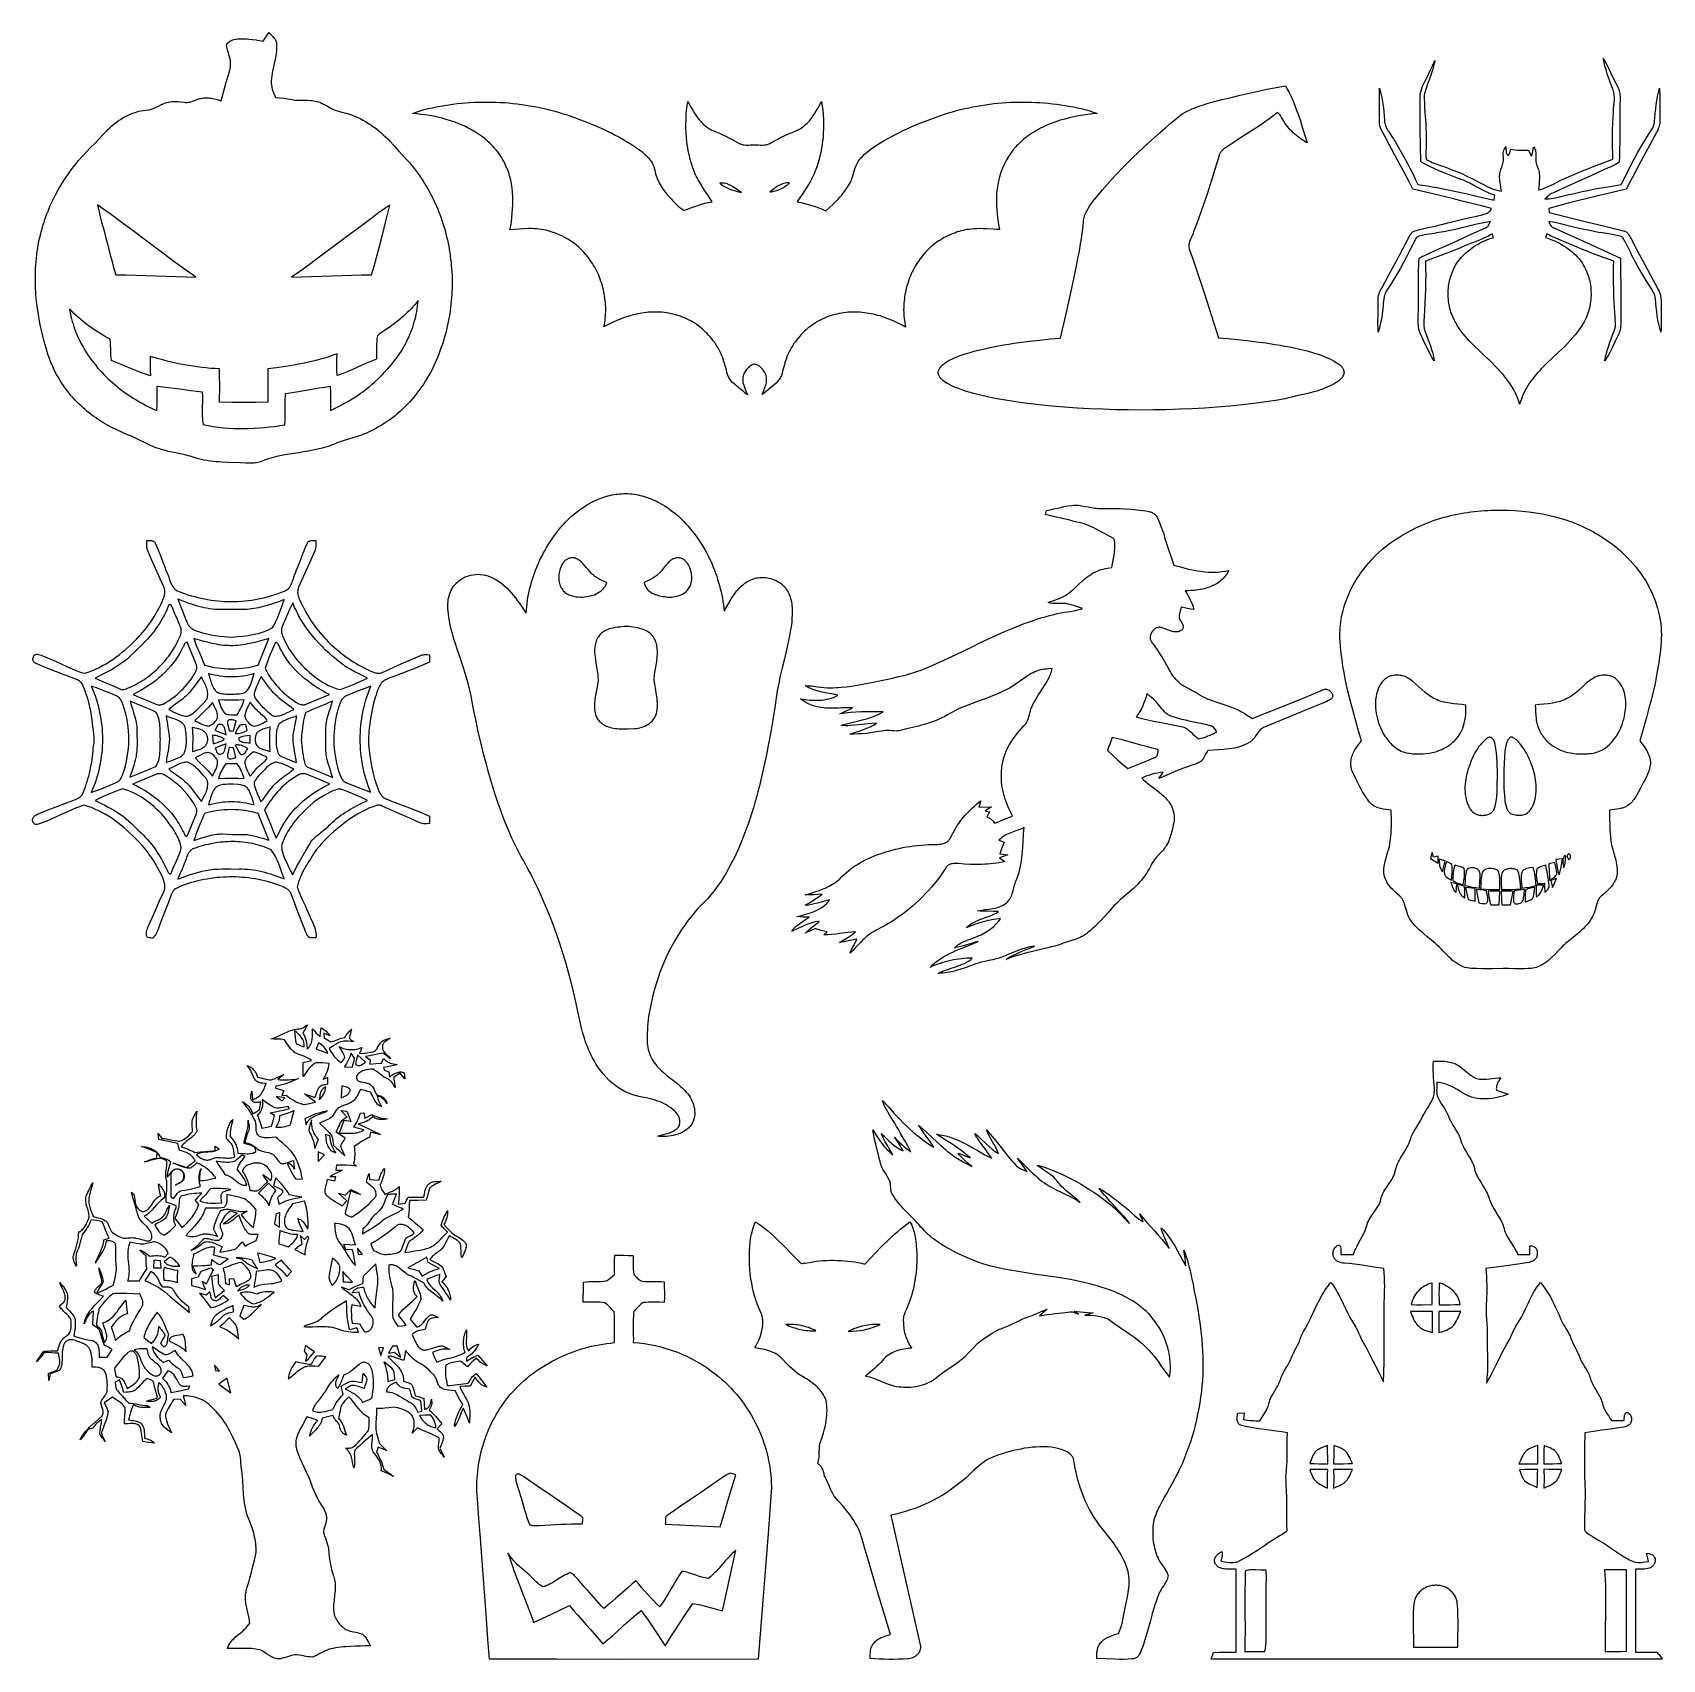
# Model space of a CAD drawing. Extents: x 0 to 24, y 0 to 24.
import ezdxf

# ---------------------------------------------------------------- set-up
doc = ezdxf.new("R2010")
doc.units = 0
doc.layers.add('Default_Layer', color=1, linetype='CONTINUOUS')

msp = doc.modelspace()

# ---------------------------------------------------------------- linework, layer by layer
at = {"layer": 'Default_Layer'}
for points in [[(3.481, 23.978), (3.518, 23.942), (3.537, 23.923), (3.554, 23.903), (3.562, 23.893), (3.57, 23.882), (3.576, 23.871), (3.582, 23.859), (3.586, 23.847), (3.59, 23.835), (3.592, 23.822), (3.593, 23.808), (3.594, 23.774), (3.593, 23.741), (3.59, 23.707), (3.586, 23.673), (3.581, 23.64), (3.575, 23.607), (3.561, 23.541), (3.546, 23.475), (3.533, 23.408), (3.526, 23.375), (3.521, 23.342), (3.517, 23.308), (3.514, 23.275), (3.513, 23.258), (3.513, 23.241), (3.514, 23.225), (3.516, 23.209), (3.522, 23.177), (3.53, 23.145), (3.54, 23.114), (3.552, 23.083), (3.577, 23.022), (3.638, 23.019), (3.7, 23.013), (3.761, 23.004), (3.822, 22.993), (3.844, 22.989), (3.867, 22.985), (3.889, 22.983), (3.912, 22.982), (3.957, 22.981), (4.003, 22.982), (4.048, 22.982), (4.094, 22.98), (4.116, 22.978), (4.139, 22.975), (4.161, 22.971), (4.183, 22.965), (4.211, 22.957), (4.239, 22.947), (4.266, 22.935), (4.292, 22.922), (4.344, 22.893), (4.394, 22.864), (4.409, 22.856), (4.424, 22.848), (4.456, 22.835), (4.488, 22.824), (4.52, 22.815), (4.586, 22.799), (4.619, 22.791), (4.652, 22.781), (4.696, 22.767), (4.739, 22.75), (4.781, 22.732), (4.823, 22.713), (4.864, 22.691), (4.904, 22.669), (4.943, 22.645), (4.982, 22.619), (5.02, 22.593), (5.057, 22.565), (5.093, 22.536), (5.128, 22.506), (5.163, 22.475), (5.196, 22.444), (5.229, 22.412), (5.261, 22.379), (5.324, 22.309), (5.388, 22.239), (5.516, 22.101), (5.548, 22.065), (5.578, 22.028), (5.608, 21.991), (5.637, 21.954), (5.666, 21.915), (5.693, 21.877), (5.72, 21.837), (5.746, 21.798), (5.772, 21.758), (5.796, 21.717), (5.82, 21.676), (5.843, 21.634), (5.866, 21.593), (5.887, 21.55), (5.908, 21.508), (5.928, 21.465), (5.947, 21.421), (5.966, 21.377), (5.983, 21.333), (6, 21.289), (6.016, 21.244), (6.032, 21.2), (6.046, 21.154), (6.06, 21.109), (6.073, 21.063), (6.086, 21.017), (6.097, 20.971), (6.108, 20.925), (6.118, 20.878), (6.127, 20.832), (6.136, 20.785), (6.143, 20.738), (6.15, 20.691), (6.156, 20.644), (6.162, 20.596), (6.166, 20.549), (6.17, 20.501), (6.173, 20.454), (6.176, 20.406), (6.177, 20.358), (6.178, 20.311), (6.178, 20.263), (6.177, 20.216), (6.175, 20.168), (6.173, 20.12), (6.17, 20.073), (6.166, 20.025), (6.161, 19.978), (6.156, 19.931), (6.15, 19.883), (6.142, 19.836), (6.135, 19.789), (6.126, 19.743), (6.117, 19.696), (6.106, 19.65), (6.096, 19.603), (6.084, 19.557), (6.071, 19.511), (6.058, 19.466), (6.044, 19.42), (6.029, 19.375), (6.013, 19.331), (5.997, 19.286), (5.98, 19.242), (5.962, 19.196), (5.943, 19.151), (5.924, 19.107), (5.903, 19.062), (5.882, 19.019), (5.859, 18.975), (5.836, 18.932), (5.811, 18.89), (5.786, 18.848), (5.759, 18.807), (5.732, 18.766), (5.704, 18.726), (5.675, 18.687), (5.645, 18.648), (5.614, 18.611), (5.583, 18.573), (5.55, 18.537), (5.517, 18.502), (5.482, 18.467), (5.447, 18.433), (5.411, 18.4), (5.375, 18.368), (5.337, 18.337), (5.299, 18.307), (5.26, 18.278), (5.22, 18.25), (5.179, 18.223), (5.138, 18.197), (5.096, 18.172), (5.053, 18.148), (5.009, 18.126), (4.965, 18.105), (4.935, 18.09), (4.905, 18.076), (4.874, 18.063), (4.843, 18.052), (4.781, 18.03), (4.717, 18.011), (4.653, 17.992), (4.59, 17.973), (4.527, 17.952), (4.496, 17.941), (4.465, 17.929), (4.432, 17.915), (4.399, 17.902), (4.366, 17.889), (4.333, 17.878), (4.299, 17.868), (4.266, 17.858), (4.198, 17.842), (4.129, 17.827), (4.06, 17.814), (3.991, 17.803), (3.921, 17.792), (3.782, 17.771), (3.712, 17.759), (3.643, 17.746), (3.575, 17.73), (3.541, 17.722), (3.507, 17.712), (3.473, 17.702), (3.44, 17.691), (3.407, 17.679), (3.374, 17.666), (3.355, 17.659), (3.336, 17.653), (3.317, 17.648), (3.298, 17.644), (3.278, 17.641), (3.258, 17.639), (3.219, 17.637), (3.179, 17.637), (3.139, 17.639), (3.06, 17.645), (2.881, 17.649), (2.791, 17.653), (2.746, 17.655), (2.702, 17.659), (2.657, 17.663), (2.613, 17.669), (2.568, 17.675), (2.524, 17.683), (2.481, 17.692), (2.437, 17.703), (2.394, 17.716), (2.352, 17.73), (2.322, 17.74), (2.292, 17.748), (2.231, 17.763), (2.17, 17.776), (2.109, 17.788), (2.048, 17.801), (1.987, 17.814), (1.957, 17.822), (1.927, 17.83), (1.897, 17.839), (1.867, 17.85), (1.836, 17.859), (1.806, 17.87), (1.776, 17.882), (1.746, 17.894), (1.688, 17.921), (1.63, 17.95), (1.572, 17.978), (1.514, 18.007), (1.456, 18.033), (1.426, 18.046), (1.396, 18.057), (1.322, 18.088), (1.248, 18.122), (1.176, 18.158), (1.105, 18.196), (1.035, 18.237), (1.001, 18.259), (0.967, 18.281), (0.934, 18.304), (0.901, 18.327), (0.868, 18.351), (0.836, 18.376), (0.805, 18.401), (0.774, 18.427), (0.744, 18.454), (0.714, 18.481), (0.684, 18.509), (0.656, 18.537), (0.628, 18.566), (0.6, 18.595), (0.574, 18.626), (0.547, 18.656), (0.522, 18.688), (0.497, 18.72), (0.474, 18.752), (0.45, 18.785), (0.428, 18.819), (0.406, 18.853), (0.379, 18.898), (0.353, 18.943), (0.329, 18.989), (0.307, 19.036), (0.286, 19.084), (0.266, 19.132), (0.248, 19.181), (0.231, 19.23), (0.215, 19.279), (0.2, 19.329), (0.185, 19.38), (0.172, 19.43), (0.146, 19.531), (0.123, 19.632), (0.103, 19.728), (0.086, 19.825), (0.071, 19.922), (0.059, 20.02), (0.05, 20.118), (0.047, 20.167), (0.044, 20.216), (0.042, 20.265), (0.041, 20.314), (0.041, 20.363), (0.041, 20.413), (0.042, 20.462), (0.045, 20.511), (0.048, 20.56), (0.051, 20.609), (0.056, 20.658), (0.062, 20.706), (0.068, 20.755), (0.075, 20.804), (0.084, 20.852), (0.093, 20.9), (0.103, 20.948), (0.114, 20.996), (0.126, 21.044), (0.139, 21.091), (0.153, 21.138), (0.168, 21.185), (0.182, 21.227), (0.196, 21.268), (0.211, 21.309), (0.227, 21.35), (0.261, 21.43), (0.298, 21.509), (0.337, 21.587), (0.378, 21.664), (0.422, 21.739), (0.469, 21.813), (0.517, 21.886), (0.568, 21.956), (0.621, 22.026), (0.677, 22.093), (0.734, 22.159), (0.793, 22.224), (0.854, 22.286), (0.917, 22.347), (1.025, 22.463), (1.081, 22.521), (1.11, 22.549), (1.138, 22.577), (1.168, 22.603), (1.198, 22.629), (1.229, 22.654), (1.261, 22.678), (1.294, 22.7), (1.328, 22.722), (1.363, 22.741), (1.399, 22.759), (1.435, 22.777), (1.472, 22.792), (1.51, 22.804), (1.548, 22.815), (1.587, 22.824), (1.626, 22.831), (1.666, 22.837), (1.706, 22.842), (1.725, 22.845), (1.745, 22.85), (1.763, 22.855), (1.782, 22.862), (1.8, 22.869), (1.818, 22.878), (1.853, 22.896), (1.888, 22.914), (1.923, 22.931), (1.942, 22.939), (1.96, 22.945), (1.979, 22.951), (1.998, 22.955), (2.027, 22.961), (2.057, 22.965), (2.086, 22.966), (2.116, 22.965), (2.145, 22.963), (2.175, 22.96), (2.233, 22.953), (2.25, 22.95), (2.266, 22.949), (2.281, 22.95), (2.297, 22.952), (2.312, 22.955), (2.328, 22.959), (2.358, 22.969), (2.419, 22.992), (2.449, 23.002), (2.465, 23.006), (2.481, 23.009), (2.499, 23.013), (2.518, 23.016), (2.537, 23.018), (2.555, 23.019), (2.574, 23.019), (2.593, 23.017), (2.611, 23.015), (2.63, 23.012), (2.667, 23.005), (2.704, 22.996), (2.776, 22.975), (2.825, 23.157), (2.851, 23.248), (2.865, 23.293), (2.879, 23.338), (2.896, 23.392), (2.903, 23.42), (2.909, 23.448), (2.913, 23.476), (2.916, 23.504), (2.915, 23.532), (2.914, 23.546), (2.912, 23.56), (2.907, 23.591), (2.9, 23.62), (2.892, 23.65), (2.883, 23.68), (2.875, 23.709), (2.867, 23.739), (2.86, 23.769), (2.856, 23.799), (2.866, 23.814), (2.877, 23.827), (2.889, 23.839), (2.903, 23.85), (2.917, 23.859), (2.933, 23.867), (2.949, 23.872), (2.966, 23.876), (2.993, 23.881), (3.02, 23.885), (3.047, 23.887), (3.074, 23.889), (3.101, 23.889), (3.128, 23.888), (3.155, 23.887), (3.182, 23.884), (3.236, 23.878), (3.29, 23.87), (3.396, 23.852), (3.481, 23.978)], [(23.128, 23.597), (23.158, 23.547), (23.186, 23.496), (23.213, 23.445), (23.238, 23.393), (23.287, 23.288), (23.313, 23.235), (23.339, 23.183), (23.349, 23.163), (23.357, 23.143), (23.363, 23.122), (23.368, 23.101), (23.372, 23.08), (23.374, 23.058), (23.376, 23.036), (23.377, 23.014), (23.377, 22.97), (23.375, 22.926), (23.374, 22.882), (23.374, 22.838), (23.372, 22.742), (23.372, 22.646), (23.372, 22.454), (23.371, 22.358), (23.37, 22.262), (23.368, 22.166), (23.363, 22.07), (23.336, 22.052), (23.308, 22.036), (23.28, 22.022), (23.251, 22.008), (23.192, 21.982), (23.133, 21.956), (22.946, 21.871), (22.758, 21.787), (22.571, 21.702), (22.478, 21.659), (22.385, 21.616), (22.368, 21.607), (22.353, 21.598), (22.338, 21.588), (22.323, 21.577), (22.31, 21.565), (22.296, 21.552), (22.271, 21.527), (22.301, 21.529), (22.33, 21.532), (22.36, 21.535), (22.389, 21.54), (22.448, 21.551), (22.506, 21.564), (22.622, 21.592), (22.68, 21.606), (22.738, 21.618), (22.819, 21.638), (22.901, 21.655), (22.983, 21.671), (23.065, 21.686), (23.23, 21.714), (23.395, 21.741), (23.441, 21.835), (23.487, 21.93), (23.535, 22.023), (23.584, 22.116), (23.634, 22.209), (23.686, 22.3), (23.741, 22.39), (23.797, 22.478), (23.826, 22.522), (23.84, 22.545), (23.853, 22.568), (23.864, 22.592), (23.873, 22.617), (23.877, 22.629), (23.88, 22.642), (23.882, 22.655), (23.882, 22.669), (23.894, 22.793), (23.901, 22.855), (23.909, 22.916), (23.919, 22.978), (23.93, 23.039), (23.943, 23.1), (23.958, 23.16), (23.96, 23.037), (23.96, 22.914), (23.96, 22.669), (23.96, 22.647), (23.958, 22.626), (23.953, 22.605), (23.947, 22.584), (23.94, 22.564), (23.931, 22.544), (23.922, 22.525), (23.912, 22.506), (23.687, 22.089), (23.464, 21.671), (23.322, 21.636), (23.179, 21.602), (22.894, 21.535), (22.752, 21.501), (22.61, 21.466), (22.468, 21.429), (22.327, 21.39), (22.334, 21.327), (22.471, 21.293), (22.607, 21.259), (22.881, 21.194), (23.154, 21.128), (23.291, 21.095), (23.427, 21.061), (23.438, 21.058), (23.448, 21.055), (23.458, 21.05), (23.466, 21.044), (23.475, 21.037), (23.482, 21.03), (23.496, 21.014), (23.508, 20.996), (23.519, 20.977), (23.54, 20.94), (23.64, 20.75), (23.741, 20.561), (23.944, 20.184), (23.951, 20.17), (23.958, 20.155), (23.963, 20.14), (23.968, 20.125), (23.971, 20.11), (23.974, 20.095), (23.978, 20.063), (23.98, 20.032), (23.981, 20), (23.981, 19.937), (23.982, 19.844), (23.983, 19.751), (23.983, 19.705), (23.983, 19.658), (23.981, 19.612), (23.979, 19.566), (23.97, 19.596), (23.961, 19.626), (23.946, 19.686), (23.934, 19.747), (23.924, 19.809), (23.916, 19.87), (23.909, 19.932), (23.897, 20.056), (23.896, 20.068), (23.895, 20.08), (23.889, 20.103), (23.882, 20.125), (23.872, 20.147), (23.861, 20.167), (23.849, 20.188), (23.824, 20.228), (23.777, 20.301), (23.731, 20.375), (23.687, 20.449), (23.644, 20.524), (23.602, 20.6), (23.562, 20.677), (23.523, 20.754), (23.485, 20.832), (23.467, 20.869), (23.448, 20.905), (23.438, 20.923), (23.427, 20.94), (23.416, 20.957), (23.403, 20.972), (23.379, 20.98), (23.356, 20.986), (23.308, 20.997), (23.259, 21.006), (23.211, 21.014), (23.113, 21.028), (23.064, 21.037), (23.016, 21.046), (22.929, 21.062), (22.843, 21.08), (22.757, 21.1), (22.672, 21.12), (22.5, 21.161), (22.414, 21.181), (22.328, 21.199), (22.333, 21.184), (22.338, 21.169), (22.345, 21.155), (22.353, 21.141), (22.362, 21.129), (22.373, 21.119), (22.379, 21.114), (22.386, 21.11), (22.393, 21.107), (22.401, 21.104), (22.891, 20.881), (23.136, 20.77), (23.381, 20.658), (23.384, 20.556), (23.385, 20.453), (23.387, 20.249), (23.387, 20.044), (23.389, 19.839), (23.39, 19.761), (23.39, 19.722), (23.389, 19.683), (23.385, 19.644), (23.382, 19.625), (23.379, 19.606), (23.374, 19.587), (23.368, 19.568), (23.361, 19.55), (23.353, 19.532), (23.329, 19.483), (23.306, 19.434), (23.259, 19.336), (23.235, 19.287), (23.21, 19.239), (23.183, 19.192), (23.154, 19.146), (23.164, 19.202), (23.177, 19.256), (23.192, 19.311), (23.209, 19.364), (23.227, 19.418), (23.246, 19.471), (23.266, 19.523), (23.287, 19.575), (23.293, 19.588), (23.297, 19.602), (23.301, 19.615), (23.303, 19.629), (23.307, 19.656), (23.308, 19.683), (23.308, 19.711), (23.306, 19.739), (23.302, 19.794), (23.291, 19.998), (23.286, 20.1), (23.283, 20.202), (23.28, 20.304), (23.28, 20.406), (23.281, 20.508), (23.285, 20.61), (23.148, 20.66), (23.012, 20.71), (22.944, 20.736), (22.877, 20.763), (22.81, 20.791), (22.743, 20.82), (22.687, 20.844), (22.631, 20.867), (22.519, 20.912), (22.463, 20.935), (22.408, 20.959), (22.353, 20.985), (22.327, 20.999), (22.3, 21.013), (22.28, 20.961), (22.315, 20.95), (22.349, 20.938), (22.383, 20.924), (22.417, 20.91), (22.45, 20.894), (22.483, 20.877), (22.515, 20.859), (22.546, 20.84), (22.577, 20.819), (22.607, 20.798), (22.636, 20.776), (22.664, 20.753), (22.692, 20.729), (22.719, 20.704), (22.745, 20.678), (22.769, 20.651), (22.789, 20.626), (22.807, 20.601), (22.824, 20.576), (22.84, 20.549), (22.855, 20.522), (22.869, 20.495), (22.882, 20.467), (22.893, 20.438), (22.904, 20.41), (22.913, 20.38), (22.922, 20.351), (22.929, 20.321), (22.935, 20.291), (22.94, 20.26), (22.944, 20.229), (22.947, 20.199), (22.948, 20.168), (22.949, 20.137), (22.949, 20.106), (22.947, 20.075), (22.945, 20.044), (22.941, 20.013), (22.936, 19.983), (22.931, 19.952), (22.924, 19.922), (22.916, 19.892), (22.907, 19.863), (22.898, 19.834), (22.887, 19.805), (22.875, 19.776), (22.862, 19.748), (22.848, 19.721), (22.833, 19.695), (22.818, 19.669), (22.803, 19.644), (22.786, 19.62), (22.752, 19.572), (22.716, 19.526), (22.678, 19.481), (22.638, 19.437), (22.597, 19.395), (22.556, 19.353), (22.513, 19.312), (22.47, 19.271), (22.383, 19.191), (22.298, 19.109), (22.256, 19.068), (22.215, 19.026), (22.188, 18.998), (22.163, 18.97), (22.137, 18.941), (22.113, 18.911), (22.09, 18.881), (22.067, 18.85), (22.045, 18.819), (22.025, 18.787), (22.005, 18.754), (21.986, 18.721), (21.968, 18.687), (21.952, 18.652), (21.937, 18.617), (21.923, 18.582), (21.91, 18.546), (21.898, 18.509), (21.89, 18.536), (21.881, 18.563), (21.871, 18.59), (21.86, 18.616), (21.848, 18.642), (21.836, 18.668), (21.81, 18.717), (21.782, 18.766), (21.751, 18.813), (21.719, 18.859), (21.685, 18.904), (21.649, 18.948), (21.612, 18.99), (21.574, 19.032), (21.534, 19.073), (21.494, 19.113), (21.454, 19.153), (21.371, 19.23), (21.3, 19.296), (21.23, 19.364), (21.195, 19.398), (21.161, 19.433), (21.128, 19.469), (21.096, 19.506), (21.065, 19.544), (21.035, 19.582), (21.007, 19.622), (20.981, 19.662), (20.956, 19.704), (20.933, 19.747), (20.913, 19.791), (20.895, 19.837), (20.886, 19.863), (20.878, 19.889), (20.871, 19.916), (20.865, 19.942), (20.86, 19.969), (20.855, 19.996), (20.851, 20.024), (20.849, 20.051), (20.846, 20.078), (20.845, 20.106), (20.845, 20.133), (20.845, 20.161), (20.847, 20.188), (20.849, 20.216), (20.852, 20.243), (20.856, 20.27), (20.861, 20.297), (20.866, 20.324), (20.873, 20.351), (20.88, 20.377), (20.888, 20.403), (20.897, 20.429), (20.907, 20.455), (20.918, 20.48), (20.929, 20.504), (20.942, 20.529), (20.955, 20.553), (20.97, 20.576), (20.985, 20.599), (21.001, 20.621), (21.018, 20.643), (21.036, 20.664), (21.06, 20.69), (21.086, 20.715), (21.112, 20.739), (21.139, 20.762), (21.167, 20.785), (21.196, 20.806), (21.225, 20.826), (21.255, 20.846), (21.285, 20.864), (21.317, 20.881), (21.348, 20.897), (21.381, 20.912), (21.414, 20.926), (21.447, 20.939), (21.481, 20.951), (21.515, 20.961), (21.494, 21.014), (21.466, 20.998), (21.437, 20.983), (21.378, 20.955), (21.318, 20.929), (21.258, 20.904), (21.137, 20.856), (21.077, 20.831), (21.017, 20.805), (20.955, 20.778), (20.891, 20.753), (20.828, 20.728), (20.764, 20.704), (20.509, 20.61), (20.512, 20.508), (20.514, 20.406), (20.513, 20.303), (20.511, 20.201), (20.507, 20.099), (20.503, 19.996), (20.492, 19.792), (20.488, 19.737), (20.486, 19.709), (20.486, 19.681), (20.487, 19.654), (20.491, 19.626), (20.494, 19.613), (20.497, 19.6), (20.502, 19.587), (20.507, 19.574), (20.548, 19.469), (20.567, 19.417), (20.586, 19.364), (20.602, 19.31), (20.617, 19.256), (20.63, 19.202), (20.64, 19.147), (20.612, 19.191), (20.586, 19.236), (20.562, 19.281), (20.539, 19.328), (20.494, 19.422), (20.472, 19.469), (20.449, 19.516), (20.437, 19.54), (20.427, 19.565), (20.419, 19.591), (20.413, 19.616), (20.409, 19.642), (20.406, 19.669), (20.404, 19.695), (20.403, 19.722), (20.403, 19.776), (20.405, 19.83), (20.406, 19.883), (20.406, 19.936), (20.408, 20.026), (20.408, 20.115), (20.407, 20.295), (20.407, 20.384), (20.408, 20.474), (20.412, 20.564), (20.415, 20.608), (20.418, 20.653), (20.435, 20.664), (20.452, 20.675), (20.469, 20.684), (20.487, 20.693), (20.524, 20.71), (20.561, 20.727), (20.665, 20.773), (20.769, 20.82), (20.977, 20.914), (21.185, 21.009), (21.393, 21.104), (21.401, 21.106), (21.408, 21.11), (21.415, 21.114), (21.421, 21.119), (21.432, 21.129), (21.441, 21.141), (21.449, 21.155), (21.456, 21.169), (21.461, 21.184), (21.467, 21.199), (21.368, 21.178), (21.269, 21.155), (21.072, 21.108), (20.973, 21.086), (20.874, 21.064), (20.775, 21.045), (20.675, 21.028), (20.64, 21.022), (20.604, 21.016), (20.532, 21.006), (20.496, 21), (20.461, 20.992), (20.426, 20.984), (20.391, 20.973), (20.379, 20.959), (20.369, 20.944), (20.359, 20.929), (20.35, 20.913), (20.334, 20.881), (20.318, 20.849), (20.276, 20.763), (20.233, 20.678), (20.188, 20.594), (20.142, 20.51), (20.094, 20.428), (20.045, 20.346), (19.995, 20.265), (19.943, 20.185), (19.934, 20.17), (19.925, 20.155), (19.918, 20.14), (19.912, 20.124), (19.907, 20.108), (19.903, 20.092), (19.897, 20.058), (19.893, 20.024), (19.89, 19.99), (19.887, 19.956), (19.884, 19.922), (19.872, 19.832), (19.866, 19.787), (19.858, 19.742), (19.85, 19.697), (19.84, 19.653), (19.828, 19.609), (19.815, 19.566), (19.813, 19.624), (19.811, 19.683), (19.811, 19.741), (19.812, 19.8), (19.813, 19.917), (19.814, 20.034), (19.814, 20.058), (19.816, 20.082), (19.821, 20.106), (19.827, 20.129), (19.835, 20.151), (19.844, 20.173), (19.855, 20.195), (19.866, 20.216), (19.973, 20.412), (20.078, 20.608), (20.183, 20.804), (20.288, 21), (20.294, 21.012), (20.3, 21.022), (20.308, 21.03), (20.316, 21.038), (20.325, 21.044), (20.335, 21.05), (20.345, 21.055), (20.356, 21.059), (20.378, 21.066), (20.401, 21.072), (20.424, 21.077), (20.446, 21.083), (20.549, 21.106), (20.652, 21.13), (20.858, 21.18), (21.063, 21.23), (21.166, 21.254), (21.269, 21.277), (21.3, 21.284), (21.331, 21.291), (21.362, 21.299), (21.392, 21.308), (21.406, 21.314), (21.42, 21.321), (21.433, 21.328), (21.446, 21.337), (21.457, 21.348), (21.467, 21.359), (21.477, 21.372), (21.485, 21.387), (21.341, 21.426), (21.196, 21.463), (21.052, 21.498), (20.907, 21.533), (20.617, 21.602), (20.327, 21.671), (20.27, 21.782), (20.213, 21.893), (20.095, 22.112), (19.976, 22.332), (19.917, 22.442), (19.859, 22.552), (19.853, 22.565), (19.848, 22.578), (19.844, 22.59), (19.841, 22.604), (19.836, 22.63), (19.834, 22.657), (19.833, 22.685), (19.834, 22.712), (19.834, 22.74), (19.834, 22.767), (19.834, 22.816), (19.834, 22.865), (19.833, 22.964), (19.833, 23.062), (19.833, 23.111), (19.835, 23.16), (19.85, 23.103), (19.863, 23.045), (19.874, 22.987), (19.883, 22.928), (19.891, 22.869), (19.898, 22.81), (19.904, 22.751), (19.909, 22.692), (19.91, 22.669), (19.913, 22.646), (19.919, 22.625), (19.925, 22.604), (19.934, 22.583), (19.943, 22.563), (19.954, 22.544), (19.965, 22.525), (19.99, 22.487), (20.015, 22.449), (20.04, 22.412), (20.052, 22.393), (20.063, 22.373), (20.153, 22.218), (20.197, 22.141), (20.24, 22.062), (20.282, 21.983), (20.323, 21.903), (20.361, 21.822), (20.379, 21.781), (20.397, 21.74), (20.468, 21.731), (20.54, 21.72), (20.611, 21.709), (20.682, 21.696), (20.752, 21.683), (20.823, 21.669), (20.964, 21.639), (21.104, 21.608), (21.244, 21.575), (21.525, 21.509), (21.533, 21.583), (21.501, 21.594), (21.468, 21.606), (21.437, 21.62), (21.406, 21.634), (21.344, 21.664), (21.284, 21.697), (21.223, 21.729), (21.162, 21.761), (21.132, 21.777), (21.101, 21.791), (21.069, 21.805), (21.037, 21.817), (20.96, 21.844), (20.884, 21.872), (20.809, 21.901), (20.734, 21.933), (20.66, 21.966), (20.587, 22.001), (20.515, 22.037), (20.443, 22.075), (20.439, 22.309), (20.435, 22.543), (20.433, 22.777), (20.431, 23.011), (20.431, 23.027), (20.432, 23.043), (20.433, 23.06), (20.435, 23.075), (20.442, 23.107), (20.451, 23.138), (20.461, 23.168), (20.474, 23.198), (20.488, 23.228), (20.503, 23.256), (20.522, 23.295), (20.541, 23.333), (20.577, 23.411), (20.613, 23.488), (20.649, 23.566), (20.643, 23.535), (20.635, 23.504), (20.618, 23.443), (20.599, 23.382), (20.578, 23.322), (20.535, 23.202), (20.514, 23.142), (20.495, 23.082), (20.494, 23.046), (20.494, 23.009), (20.495, 22.937), (20.499, 22.865), (20.504, 22.792), (20.514, 22.647), (20.518, 22.575), (20.52, 22.503), (20.521, 22.454), (20.521, 22.405), (20.519, 22.308), (20.518, 22.21), (20.518, 22.161), (20.519, 22.113), (20.541, 22.1), (20.563, 22.088), (20.585, 22.078), (20.608, 22.067), (20.654, 22.049), (20.702, 22.032), (20.797, 22), (20.844, 21.983), (20.89, 21.963), (20.929, 21.949), (20.968, 21.934), (21.007, 21.918), (21.045, 21.901), (21.12, 21.865), (21.195, 21.828), (21.344, 21.752), (21.418, 21.714), (21.493, 21.678), (21.51, 21.671), (21.526, 21.666), (21.56, 21.657), (21.629, 21.643), (21.626, 21.669), (21.623, 21.695), (21.615, 21.745), (21.608, 21.796), (21.605, 21.822), (21.603, 21.848), (21.602, 21.867), (21.604, 21.886), (21.607, 21.905), (21.611, 21.924), (21.616, 21.943), (21.622, 21.961), (21.634, 21.998), (21.646, 22.035), (21.651, 22.054), (21.656, 22.072), (21.659, 22.091), (21.66, 22.11), (21.66, 22.13), (21.658, 22.149), (21.655, 22.169), (21.655, 22.189), (21.657, 22.209), (21.661, 22.228), (21.667, 22.247), (21.674, 22.265), (21.683, 22.283), (21.692, 22.301), (21.695, 22.283), (21.696, 22.264), (21.697, 22.245), (21.698, 22.226), (21.701, 22.208), (21.704, 22.2), (21.707, 22.192), (21.712, 22.184), (21.718, 22.178), (21.725, 22.172), (21.734, 22.167), (21.751, 22.213), (21.767, 22.26), (21.799, 22.255), (21.831, 22.251), (21.864, 22.248), (21.896, 22.247), (21.961, 22.245), (22.026, 22.246), (22.048, 22.202), (22.07, 22.159), (22.081, 22.193), (22.09, 22.228), (22.098, 22.263), (22.105, 22.298), (22.115, 22.281), (22.123, 22.263), (22.129, 22.246), (22.132, 22.228), (22.135, 22.209), (22.136, 22.19), (22.136, 22.153), (22.136, 22.115), (22.136, 22.096), (22.138, 22.077), (22.14, 22.059), (22.144, 22.04), (22.15, 22.022), (22.158, 22.005), (22.167, 21.984), (22.175, 21.963), (22.18, 21.943), (22.184, 21.921), (22.187, 21.9), (22.189, 21.879), (22.189, 21.857), (22.189, 21.835), (22.187, 21.792), (22.183, 21.748), (22.179, 21.705), (22.176, 21.662), (22.201, 21.668), (22.224, 21.675), (22.248, 21.682), (22.271, 21.691), (22.317, 21.71), (22.361, 21.73), (22.406, 21.752), (22.45, 21.775), (22.494, 21.798), (22.538, 21.819), (22.628, 21.86), (22.719, 21.899), (22.81, 21.936), (22.902, 21.973), (22.994, 22.009), (23.086, 22.044), (23.271, 22.113), (23.268, 22.2), (23.266, 22.288), (23.265, 22.376), (23.266, 22.464), (23.267, 22.552), (23.27, 22.639), (23.273, 22.727), (23.278, 22.815), (23.281, 22.858), (23.285, 22.901), (23.29, 22.944), (23.293, 22.987), (23.294, 23.009), (23.294, 23.03), (23.292, 23.052), (23.29, 23.073), (23.287, 23.094), (23.282, 23.115), (23.275, 23.135), (23.267, 23.156), (23.245, 23.21), (23.225, 23.264), (23.205, 23.318), (23.187, 23.373), (23.17, 23.428), (23.154, 23.484), (23.14, 23.54), (23.128, 23.597)], [(17.383, 22.957), (17.515, 22.992), (17.648, 23.025), (17.78, 23.057), (17.913, 23.087), (18.047, 23.116), (18.18, 23.143), (18.314, 23.169), (18.448, 23.194), (18.476, 23.145), (18.503, 23.096), (18.527, 23.045), (18.551, 22.994), (18.573, 22.943), (18.594, 22.891), (18.614, 22.838), (18.633, 22.785), (18.651, 22.732), (18.669, 22.678), (18.702, 22.571), (18.767, 22.356), (18.739, 22.372), (18.713, 22.388), (18.687, 22.406), (18.661, 22.424), (18.636, 22.443), (18.611, 22.462), (18.587, 22.483), (18.564, 22.504), (18.541, 22.526), (18.52, 22.548), (18.499, 22.572), (18.479, 22.596), (18.46, 22.621), (18.442, 22.647), (18.425, 22.674), (18.41, 22.701), (18.4, 22.714), (18.392, 22.728), (18.376, 22.758), (18.367, 22.772), (18.357, 22.784), (18.352, 22.789), (18.345, 22.794), (18.339, 22.798), (18.331, 22.8), (18.288, 22.766), (18.244, 22.733), (18.2, 22.701), (18.155, 22.669), (18.065, 22.606), (17.974, 22.546), (17.881, 22.486), (17.789, 22.427), (17.696, 22.367), (17.604, 22.308), (17.564, 22.28), (17.544, 22.265), (17.524, 22.249), (17.507, 22.232), (17.499, 22.223), (17.492, 22.213), (17.486, 22.203), (17.48, 22.192), (17.475, 22.18), (17.472, 22.168), (17.429, 22.026), (17.385, 21.884), (17.341, 21.743), (17.295, 21.601), (17.248, 21.461), (17.2, 21.32), (17.149, 21.181), (17.097, 21.042), (17.092, 21.026), (17.085, 21.01), (17.071, 20.978), (17.055, 20.946), (17.042, 20.913), (17.036, 20.897), (17.031, 20.88), (17.027, 20.864), (17.025, 20.847), (17.025, 20.83), (17.027, 20.813), (17.031, 20.796), (17.038, 20.779), (17.093, 20.618), (17.148, 20.456), (17.255, 20.133), (17.361, 19.809), (17.465, 19.485), (17.605, 19.472), (17.744, 19.458), (17.884, 19.443), (18.023, 19.426), (18.162, 19.408), (18.3, 19.386), (18.369, 19.375), (18.438, 19.362), (18.507, 19.349), (18.576, 19.334), (18.662, 19.315), (18.747, 19.295), (18.832, 19.272), (18.875, 19.259), (18.917, 19.246), (18.958, 19.232), (18.999, 19.216), (19.04, 19.2), (19.08, 19.182), (19.12, 19.163), (19.159, 19.143), (19.197, 19.121), (19.234, 19.097), (19.253, 19.083), (19.27, 19.067), (19.278, 19.058), (19.285, 19.048), (19.292, 19.038), (19.297, 19.028), (19.302, 19.017), (19.306, 19.006), (19.309, 18.995), (19.311, 18.983), (19.312, 18.972), (19.311, 18.96), (19.309, 18.948), (19.305, 18.937), (19.293, 18.916), (19.279, 18.896), (19.264, 18.878), (19.246, 18.862), (19.228, 18.846), (19.208, 18.832), (19.188, 18.819), (19.168, 18.807), (19.137, 18.79), (19.106, 18.775), (19.074, 18.76), (19.043, 18.747), (19.01, 18.734), (18.978, 18.722), (18.945, 18.711), (18.912, 18.7), (18.845, 18.681), (18.778, 18.664), (18.71, 18.649), (18.642, 18.636), (18.592, 18.622), (18.541, 18.609), (18.49, 18.598), (18.439, 18.587), (18.336, 18.567), (18.232, 18.55), (18.128, 18.535), (18.024, 18.521), (17.816, 18.496), (17.63, 18.478), (17.443, 18.463), (17.256, 18.45), (17.069, 18.439), (16.882, 18.431), (16.695, 18.425), (16.507, 18.422), (16.32, 18.42), (16.132, 18.422), (15.945, 18.425), (15.758, 18.431), (15.57, 18.44), (15.383, 18.45), (15.196, 18.464), (15.01, 18.479), (14.823, 18.497), (14.699, 18.511), (14.575, 18.527), (14.451, 18.545), (14.328, 18.564), (14.205, 18.586), (14.082, 18.611), (14.021, 18.624), (13.96, 18.638), (13.9, 18.653), (13.839, 18.669), (13.788, 18.684), (13.737, 18.7), (13.686, 18.717), (13.636, 18.735), (13.586, 18.754), (13.537, 18.776), (13.49, 18.8), (13.466, 18.813), (13.443, 18.827), (13.424, 18.84), (13.406, 18.854), (13.389, 18.869), (13.373, 18.886), (13.36, 18.905), (13.354, 18.914), (13.349, 18.925), (13.344, 18.935), (13.34, 18.946), (13.337, 18.957), (13.335, 18.969), (13.337, 18.983), (13.34, 18.996), (13.344, 19.009), (13.35, 19.021), (13.356, 19.033), (13.364, 19.044), (13.372, 19.055), (13.381, 19.065), (13.401, 19.085), (13.422, 19.102), (13.445, 19.119), (13.467, 19.134), (13.494, 19.149), (13.521, 19.163), (13.548, 19.176), (13.576, 19.189), (13.633, 19.212), (13.69, 19.233), (13.748, 19.252), (13.807, 19.269), (13.866, 19.285), (13.925, 19.301), (14, 19.318), (14.075, 19.335), (14.15, 19.35), (14.225, 19.365), (14.3, 19.378), (14.376, 19.391), (14.451, 19.403), (14.527, 19.414), (14.679, 19.434), (14.831, 19.451), (14.984, 19.467), (15.136, 19.48), (15.162, 19.585), (15.187, 19.691), (15.235, 19.903), (15.327, 20.329), (15.371, 20.544), (15.393, 20.652), (15.414, 20.759), (15.433, 20.868), (15.45, 20.976), (15.457, 21.03), (15.464, 21.085), (15.469, 21.139), (15.474, 21.194), (15.476, 21.215), (15.48, 21.236), (15.484, 21.256), (15.49, 21.276), (15.497, 21.295), (15.504, 21.314), (15.513, 21.333), (15.522, 21.351), (15.543, 21.387), (15.566, 21.423), (15.589, 21.457), (15.614, 21.49), (15.682, 21.576), (15.752, 21.66), (15.823, 21.742), (15.896, 21.824), (15.97, 21.904), (16.045, 21.983), (16.122, 22.061), (16.2, 22.137), (16.279, 22.213), (16.358, 22.288), (16.439, 22.362), (16.52, 22.435), (16.602, 22.507), (16.685, 22.578), (16.768, 22.649), (16.851, 22.719), (16.88, 22.743), (16.909, 22.765), (16.94, 22.786), (16.971, 22.805), (17.003, 22.822), (17.036, 22.838), (17.069, 22.854), (17.103, 22.868), (17.137, 22.881), (17.172, 22.893), (17.242, 22.916), (17.313, 22.937), (17.383, 22.957)], [(6.065, 22.906), (6.127, 22.915), (6.19, 22.924), (6.252, 22.932), (6.315, 22.939), (6.378, 22.944), (6.441, 22.949), (6.504, 22.952), (6.568, 22.954), (6.631, 22.956), (6.694, 22.956), (6.757, 22.955), (6.821, 22.954), (6.884, 22.951), (6.947, 22.947), (7.01, 22.942), (7.073, 22.936), (7.136, 22.929), (7.198, 22.921), (7.261, 22.912), (7.323, 22.902), (7.386, 22.891), (7.448, 22.879), (7.51, 22.865), (7.571, 22.851), (7.632, 22.836), (7.694, 22.82), (7.754, 22.802), (7.815, 22.784), (7.875, 22.765), (7.935, 22.744), (7.995, 22.723), (8.054, 22.7), (8.161, 22.658), (8.268, 22.615), (8.373, 22.569), (8.426, 22.545), (8.478, 22.52), (8.53, 22.495), (8.581, 22.469), (8.632, 22.442), (8.683, 22.414), (8.733, 22.385), (8.782, 22.356), (8.831, 22.325), (8.879, 22.293), (8.924, 22.26), (8.97, 22.225), (8.992, 22.207), (9.013, 22.188), (9.034, 22.169), (9.054, 22.149), (9.073, 22.127), (9.091, 22.106), (9.107, 22.083), (9.122, 22.059), (9.135, 22.034), (9.146, 22.008), (9.155, 21.981), (9.162, 21.952), (9.168, 21.924), (9.175, 21.897), (9.184, 21.87), (9.193, 21.843), (9.204, 21.816), (9.216, 21.791), (9.228, 21.765), (9.242, 21.74), (9.256, 21.716), (9.271, 21.691), (9.287, 21.668), (9.304, 21.645), (9.321, 21.622), (9.339, 21.6), (9.377, 21.557), (9.402, 21.531), (9.426, 21.503), (9.451, 21.476), (9.476, 21.45), (9.503, 21.425), (9.53, 21.401), (9.545, 21.391), (9.56, 21.381), (9.575, 21.371), (9.592, 21.363), (9.643, 21.38), (9.694, 21.398), (9.797, 21.434), (9.849, 21.451), (9.901, 21.466), (9.927, 21.472), (9.954, 21.478), (9.98, 21.483), (10.008, 21.487), (9.972, 21.54), (9.937, 21.593), (9.901, 21.646), (9.866, 21.7), (9.833, 21.754), (9.801, 21.809), (9.786, 21.838), (9.772, 21.866), (9.759, 21.895), (9.747, 21.925), (9.723, 21.987), (9.702, 22.049), (9.683, 22.112), (9.667, 22.176), (9.654, 22.241), (9.643, 22.306), (9.634, 22.371), (9.627, 22.437), (9.623, 22.503), (9.621, 22.569), (9.621, 22.635), (9.622, 22.701), (9.626, 22.767), (9.631, 22.833), (9.638, 22.898), (9.647, 22.964), (9.682, 22.901), (9.718, 22.839), (9.737, 22.807), (9.757, 22.777), (9.777, 22.747), (9.798, 22.717), (9.821, 22.689), (9.844, 22.662), (9.869, 22.637), (9.896, 22.613), (9.924, 22.59), (9.953, 22.57), (9.985, 22.552), (10.001, 22.544), (10.018, 22.537), (10.066, 22.517), (10.114, 22.496), (10.161, 22.475), (10.208, 22.453), (10.255, 22.43), (10.301, 22.406), (10.347, 22.381), (10.392, 22.355), (10.406, 22.347), (10.42, 22.34), (10.434, 22.334), (10.449, 22.33), (10.464, 22.327), (10.479, 22.325), (10.51, 22.323), (10.541, 22.323), (10.572, 22.324), (10.603, 22.325), (10.634, 22.324), (10.662, 22.325), (10.691, 22.324), (10.72, 22.323), (10.748, 22.323), (10.777, 22.324), (10.791, 22.325), (10.805, 22.328), (10.818, 22.331), (10.832, 22.335), (10.845, 22.341), (10.858, 22.347), (10.917, 22.379), (10.976, 22.411), (11.035, 22.443), (11.065, 22.458), (11.096, 22.472), (11.133, 22.488), (11.171, 22.504), (11.209, 22.519), (11.247, 22.535), (11.283, 22.553), (11.301, 22.563), (11.318, 22.573), (11.335, 22.584), (11.352, 22.596), (11.368, 22.609), (11.383, 22.623), (11.402, 22.641), (11.42, 22.66), (11.438, 22.679), (11.454, 22.699), (11.47, 22.719), (11.485, 22.74), (11.514, 22.783), (11.541, 22.827), (11.567, 22.872), (11.617, 22.963), (11.627, 22.898), (11.635, 22.833), (11.641, 22.767), (11.645, 22.702), (11.647, 22.636), (11.647, 22.57), (11.644, 22.504), (11.64, 22.438), (11.633, 22.373), (11.624, 22.308), (11.612, 22.243), (11.599, 22.178), (11.583, 22.114), (11.565, 22.051), (11.544, 21.989), (11.521, 21.927), (11.509, 21.897), (11.496, 21.868), (11.482, 21.839), (11.467, 21.811), (11.451, 21.783), (11.435, 21.756), (11.401, 21.702), (11.366, 21.649), (11.33, 21.595), (11.295, 21.542), (11.261, 21.488), (11.314, 21.476), (11.368, 21.464), (11.421, 21.449), (11.474, 21.433), (11.526, 21.416), (11.578, 21.397), (11.629, 21.377), (11.679, 21.356), (11.734, 21.402), (11.787, 21.45), (11.813, 21.475), (11.838, 21.501), (11.863, 21.527), (11.887, 21.553), (11.91, 21.58), (11.933, 21.608), (11.955, 21.637), (11.976, 21.666), (11.995, 21.695), (12.014, 21.726), (12.032, 21.757), (12.049, 21.789), (12.058, 21.809), (12.066, 21.829), (12.08, 21.871), (12.105, 21.957), (12.119, 21.999), (12.126, 22.019), (12.135, 22.04), (12.145, 22.059), (12.155, 22.078), (12.168, 22.097), (12.182, 22.114), (12.198, 22.133), (12.215, 22.151), (12.251, 22.186), (12.288, 22.219), (12.327, 22.25), (12.368, 22.279), (12.409, 22.307), (12.451, 22.335), (12.493, 22.361), (12.548, 22.394), (12.604, 22.425), (12.66, 22.455), (12.717, 22.485), (12.774, 22.514), (12.832, 22.541), (12.89, 22.568), (12.949, 22.594), (13.007, 22.619), (13.067, 22.644), (13.186, 22.691), (13.306, 22.735), (13.427, 22.777), (13.486, 22.795), (13.546, 22.813), (13.606, 22.829), (13.666, 22.845), (13.726, 22.859), (13.787, 22.872), (13.847, 22.885), (13.908, 22.896), (13.969, 22.907), (14.031, 22.916), (14.092, 22.924), (14.154, 22.932), (14.215, 22.938), (14.277, 22.944), (14.339, 22.948), (14.401, 22.952), (14.463, 22.954), (14.525, 22.956), (14.587, 22.956), (14.649, 22.955), (14.711, 22.954), (14.772, 22.951), (14.834, 22.948), (14.896, 22.943), (14.958, 22.938), (15.02, 22.931), (15.081, 22.923), (15.142, 22.915), (15.204, 22.905), (15.265, 22.895), (15.326, 22.883), (15.386, 22.871), (15.46, 22.854), (15.496, 22.845), (15.532, 22.835), (15.568, 22.825), (15.604, 22.813), (15.639, 22.801), (15.675, 22.788), (15.606, 22.781), (15.537, 22.774), (15.469, 22.764), (15.4, 22.752), (15.332, 22.739), (15.265, 22.724), (15.198, 22.706), (15.131, 22.687), (15.066, 22.665), (15.001, 22.641), (14.937, 22.614), (14.875, 22.585), (14.844, 22.57), (14.813, 22.553), (14.783, 22.537), (14.754, 22.519), (14.724, 22.501), (14.695, 22.482), (14.667, 22.462), (14.639, 22.441), (14.616, 22.424), (14.594, 22.407), (14.572, 22.389), (14.551, 22.37), (14.531, 22.351), (14.511, 22.331), (14.491, 22.311), (14.473, 22.29), (14.437, 22.247), (14.403, 22.202), (14.371, 22.155), (14.342, 22.107), (14.316, 22.058), (14.292, 22.007), (14.271, 21.955), (14.252, 21.902), (14.236, 21.848), (14.223, 21.793), (14.212, 21.738), (14.204, 21.682), (14.2, 21.644), (14.196, 21.606), (14.194, 21.569), (14.193, 21.531), (14.193, 21.493), (14.194, 21.455), (14.195, 21.417), (14.198, 21.379), (14.205, 21.303), (14.215, 21.227), (14.226, 21.152), (14.239, 21.077), (14.19, 21.079), (14.142, 21.082), (14.046, 21.089), (13.998, 21.091), (13.95, 21.092), (13.901, 21.091), (13.853, 21.088), (13.823, 21.085), (13.793, 21.081), (13.763, 21.077), (13.734, 21.072), (13.704, 21.065), (13.675, 21.058), (13.646, 21.051), (13.617, 21.042), (13.589, 21.032), (13.56, 21.022), (13.532, 21.011), (13.505, 20.999), (13.477, 20.987), (13.45, 20.973), (13.424, 20.959), (13.398, 20.945), (13.372, 20.929), (13.347, 20.913), (13.322, 20.896), (13.297, 20.878), (13.273, 20.86), (13.25, 20.841), (13.227, 20.822), (13.205, 20.801), (13.183, 20.781), (13.162, 20.759), (13.141, 20.737), (13.122, 20.715), (13.102, 20.691), (13.084, 20.668), (13.066, 20.643), (13.049, 20.619), (13.031, 20.592), (13.013, 20.565), (12.997, 20.538), (12.981, 20.51), (12.966, 20.482), (12.952, 20.453), (12.938, 20.424), (12.926, 20.395), (12.914, 20.365), (12.902, 20.335), (12.892, 20.305), (12.882, 20.275), (12.874, 20.244), (12.866, 20.213), (12.858, 20.182), (12.852, 20.151), (12.846, 20.119), (12.841, 20.088), (12.837, 20.056), (12.833, 20.024), (12.831, 19.992), (12.829, 19.96), (12.828, 19.929), (12.827, 19.897), (12.828, 19.865), (12.829, 19.833), (12.831, 19.801), (12.834, 19.769), (12.837, 19.737), (12.842, 19.705), (12.847, 19.674), (12.852, 19.642), (12.794, 19.675), (12.733, 19.706), (12.672, 19.734), (12.609, 19.76), (12.545, 19.784), (12.48, 19.805), (12.448, 19.814), (12.415, 19.823), (12.382, 19.83), (12.348, 19.837), (12.315, 19.844), (12.282, 19.849), (12.248, 19.853), (12.215, 19.857), (12.181, 19.86), (12.147, 19.862), (12.114, 19.863), (12.08, 19.863), (12.046, 19.862), (12.013, 19.86), (11.979, 19.857), (11.945, 19.853), (11.912, 19.847), (11.878, 19.841), (11.845, 19.834), (11.812, 19.826), (11.778, 19.817), (11.745, 19.807), (11.713, 19.796), (11.681, 19.783), (11.65, 19.77), (11.619, 19.755), (11.588, 19.739), (11.558, 19.723), (11.529, 19.705), (11.501, 19.687), (11.473, 19.667), (11.445, 19.646), (11.418, 19.625), (11.392, 19.603), (11.367, 19.58), (11.343, 19.556), (11.319, 19.531), (11.296, 19.506), (11.274, 19.48), (11.252, 19.453), (11.232, 19.426), (11.212, 19.398), (11.194, 19.369), (11.176, 19.34), (11.159, 19.31), (11.143, 19.279), (11.128, 19.249), (11.114, 19.217), (11.102, 19.186), (11.09, 19.153), (11.079, 19.121), (11.07, 19.088), (11.061, 19.056), (11.053, 19.024), (11.045, 18.992), (11.037, 18.96), (11.026, 18.929), (11.02, 18.914), (11.013, 18.899), (11.005, 18.885), (10.996, 18.871), (10.986, 18.858), (10.975, 18.846), (10.948, 18.818), (10.92, 18.792), (10.891, 18.767), (10.862, 18.742), (10.801, 18.694), (10.741, 18.647), (10.773, 18.725), (10.788, 18.766), (10.795, 18.786), (10.8, 18.807), (10.805, 18.828), (10.808, 18.849), (10.809, 18.869), (10.809, 18.89), (10.806, 18.911), (10.801, 18.931), (10.794, 18.951), (10.784, 18.971), (10.769, 18.994), (10.753, 19.016), (10.734, 19.038), (10.724, 19.048), (10.713, 19.057), (10.702, 19.066), (10.691, 19.073), (10.679, 19.08), (10.667, 19.086), (10.654, 19.09), (10.641, 19.093), (10.628, 19.094), (10.614, 19.094), (10.598, 19.086), (10.583, 19.077), (10.568, 19.067), (10.553, 19.056), (10.54, 19.044), (10.527, 19.031), (10.515, 19.018), (10.504, 19.004), (10.494, 18.989), (10.484, 18.974), (10.477, 18.958), (10.47, 18.942), (10.464, 18.925), (10.461, 18.907), (10.458, 18.89), (10.457, 18.872), (10.458, 18.857), (10.459, 18.842), (10.461, 18.827), (10.464, 18.812), (10.471, 18.784), (10.481, 18.756), (10.491, 18.728), (10.503, 18.7), (10.526, 18.645), (10.495, 18.671), (10.463, 18.696), (10.399, 18.747), (10.368, 18.773), (10.338, 18.8), (10.309, 18.828), (10.281, 18.857), (10.271, 18.871), (10.262, 18.884), (10.254, 18.899), (10.246, 18.914), (10.24, 18.929), (10.235, 18.944), (10.225, 18.976), (10.217, 19.008), (10.209, 19.041), (10.201, 19.073), (10.191, 19.104), (10.181, 19.137), (10.17, 19.17), (10.158, 19.202), (10.145, 19.233), (10.13, 19.265), (10.115, 19.295), (10.099, 19.326), (10.081, 19.355), (10.063, 19.384), (10.044, 19.413), (10.024, 19.441), (10.003, 19.468), (9.981, 19.494), (9.958, 19.52), (9.935, 19.545), (9.91, 19.569), (9.885, 19.593), (9.86, 19.615), (9.833, 19.637), (9.806, 19.658), (9.778, 19.678), (9.75, 19.697), (9.721, 19.715), (9.691, 19.732), (9.661, 19.748), (9.63, 19.763), (9.598, 19.777), (9.567, 19.79), (9.534, 19.802), (9.502, 19.813), (9.468, 19.822), (9.435, 19.83), (9.402, 19.838), (9.369, 19.845), (9.336, 19.85), (9.303, 19.855), (9.27, 19.859), (9.237, 19.861), (9.204, 19.863), (9.171, 19.863), (9.138, 19.863), (9.105, 19.862), (9.072, 19.859), (9.039, 19.856), (9.006, 19.852), (8.973, 19.848), (8.941, 19.842), (8.908, 19.836), (8.876, 19.828), (8.843, 19.82), (8.779, 19.802), (8.716, 19.782), (8.654, 19.758), (8.592, 19.733), (8.532, 19.705), (8.472, 19.675), (8.414, 19.643), (8.42, 19.675), (8.425, 19.707), (8.43, 19.739), (8.433, 19.771), (8.436, 19.803), (8.438, 19.836), (8.439, 19.868), (8.44, 19.901), (8.439, 19.933), (8.438, 19.966), (8.436, 19.998), (8.433, 20.03), (8.429, 20.063), (8.424, 20.095), (8.419, 20.127), (8.413, 20.159), (8.406, 20.19), (8.398, 20.222), (8.39, 20.253), (8.381, 20.284), (8.37, 20.315), (8.36, 20.346), (8.348, 20.376), (8.336, 20.406), (8.322, 20.436), (8.308, 20.465), (8.294, 20.494), (8.278, 20.522), (8.262, 20.55), (8.245, 20.578), (8.227, 20.605), (8.208, 20.632), (8.179, 20.673), (8.148, 20.712), (8.114, 20.749), (8.079, 20.785), (8.043, 20.819), (8.004, 20.851), (7.964, 20.882), (7.923, 20.91), (7.881, 20.937), (7.837, 20.962), (7.792, 20.985), (7.746, 21.005), (7.7, 21.024), (7.653, 21.041), (7.605, 21.056), (7.556, 21.068), (7.524, 21.075), (7.491, 21.08), (7.458, 21.085), (7.426, 21.088), (7.393, 21.09), (7.36, 21.092), (7.327, 21.092), (7.294, 21.092), (7.228, 21.09), (7.162, 21.086), (7.03, 21.075), (7.04, 21.135), (7.05, 21.196), (7.058, 21.257), (7.064, 21.319), (7.069, 21.381), (7.072, 21.443), (7.073, 21.504), (7.072, 21.566), (7.068, 21.627), (7.061, 21.689), (7.052, 21.749), (7.047, 21.779), (7.04, 21.809), (7.033, 21.839), (7.025, 21.869), (7.016, 21.898), (7.006, 21.927), (6.996, 21.956), (6.984, 21.985), (6.971, 22.013), (6.958, 22.042), (6.942, 22.074), (6.926, 22.105), (6.908, 22.135), (6.889, 22.165), (6.869, 22.194), (6.849, 22.222), (6.827, 22.25), (6.804, 22.277), (6.781, 22.302), (6.757, 22.328), (6.732, 22.352), (6.706, 22.376), (6.68, 22.399), (6.653, 22.421), (6.625, 22.443), (6.597, 22.463), (6.568, 22.483), (6.539, 22.503), (6.509, 22.521), (6.478, 22.539), (6.447, 22.557), (6.416, 22.573), (6.385, 22.589), (6.353, 22.604), (6.288, 22.632), (6.222, 22.658), (6.156, 22.681), (6.089, 22.701), (6.029, 22.718), (5.967, 22.733), (5.906, 22.746), (5.843, 22.757), (5.781, 22.766), (5.719, 22.774), (5.656, 22.781), (5.593, 22.788), (5.65, 22.809), (5.708, 22.828), (5.767, 22.844), (5.826, 22.859), (5.885, 22.872), (5.945, 22.884), (6.065, 22.906)], [(10.118, 21.761), (10.136, 21.747), (10.153, 21.734), (10.171, 21.722), (10.19, 21.71), (10.209, 21.7), (10.229, 21.69), (10.249, 21.681), (10.269, 21.673), (10.31, 21.658), (10.352, 21.646), (10.394, 21.634), (10.437, 21.625), (10.4, 21.648), (10.363, 21.673), (10.325, 21.698), (10.306, 21.71), (10.287, 21.721), (10.268, 21.731), (10.248, 21.741), (10.228, 21.749), (10.207, 21.755), (10.186, 21.76), (10.164, 21.762), (10.142, 21.763), (10.118, 21.761)], [(10.855, 21.627), (10.895, 21.636), (10.934, 21.647), (10.973, 21.66), (11.011, 21.676), (11.029, 21.685), (11.047, 21.694), (11.065, 21.704), (11.082, 21.715), (11.099, 21.727), (11.115, 21.739), (11.13, 21.753), (11.145, 21.767), (11.124, 21.766), (11.103, 21.764), (11.083, 21.76), (11.063, 21.755), (11.044, 21.749), (11.025, 21.742), (11.006, 21.734), (10.988, 21.725), (10.97, 21.715), (10.952, 21.704), (10.935, 21.692), (10.918, 21.68), (10.886, 21.655), (10.855, 21.627)], [(0.957, 21.44), (0.97, 21.376), (0.985, 21.312), (1.001, 21.248), (1.017, 21.185), (1.052, 21.059), (1.085, 20.932), (1.103, 20.867), (1.12, 20.802), (1.153, 20.671), (1.17, 20.606), (1.188, 20.541), (1.207, 20.476), (1.228, 20.412), (1.375, 20.41), (1.523, 20.407), (1.67, 20.402), (1.817, 20.397), (2.112, 20.385), (2.259, 20.38), (2.406, 20.375), (2.314, 20.44), (2.223, 20.506), (2.042, 20.638), (1.861, 20.772), (1.681, 20.907), (1.501, 21.042), (1.321, 21.176), (1.14, 21.309), (1.049, 21.375), (0.957, 21.44)], [(4.784, 21.09), (4.662, 21.001), (4.542, 20.911), (4.3, 20.73), (4.179, 20.64), (4.058, 20.55), (3.936, 20.462), (3.813, 20.376), (3.96, 20.38), (4.107, 20.385), (4.402, 20.397), (4.549, 20.402), (4.696, 20.407), (4.843, 20.41), (4.991, 20.412), (5.028, 20.539), (5.064, 20.667), (5.098, 20.795), (5.132, 20.923), (5.199, 21.18), (5.263, 21.437), (5.201, 21.397), (5.14, 21.355), (5.08, 21.312), (5.021, 21.267), (4.903, 21.178), (4.844, 21.134), (4.784, 21.09)], [(5.205, 19.605), (5.14, 19.562), (5.109, 19.54), (5.094, 19.527), (5.08, 19.514), (5.075, 19.493), (5.071, 19.472), (5.069, 19.45), (5.067, 19.429), (5.064, 19.386), (5.064, 19.342), (5.066, 19.256), (5.065, 19.212), (5.063, 19.169), (4.99, 19.14), (4.918, 19.109), (4.774, 19.046), (4.702, 19.014), (4.63, 18.984), (4.557, 18.954), (4.483, 18.928), (4.481, 19.008), (4.481, 19.089), (4.481, 19.169), (4.484, 19.25), (4.422, 19.227), (4.361, 19.205), (4.298, 19.186), (4.236, 19.167), (4.173, 19.15), (4.109, 19.134), (4.045, 19.12), (3.981, 19.106), (3.917, 19.094), (3.853, 19.082), (3.724, 19.061), (3.594, 19.042), (3.465, 19.025), (3.463, 18.903), (3.463, 18.78), (3.464, 18.535), (3.286, 18.533), (3.109, 18.532), (2.932, 18.533), (2.754, 18.535), (2.755, 18.781), (2.754, 18.904), (2.753, 18.965), (2.751, 19.027), (2.686, 19.03), (2.621, 19.034), (2.557, 19.04), (2.492, 19.047), (2.428, 19.055), (2.364, 19.064), (2.3, 19.074), (2.236, 19.086), (2.173, 19.098), (2.109, 19.112), (2.046, 19.126), (1.983, 19.141), (1.92, 19.157), (1.858, 19.174), (1.733, 19.209), (1.731, 19.138), (1.731, 19.067), (1.733, 18.996), (1.735, 18.925), (1.662, 18.949), (1.59, 18.975), (1.518, 19.002), (1.446, 19.03), (1.375, 19.059), (1.304, 19.089), (1.233, 19.12), (1.163, 19.151), (1.157, 19.19), (1.153, 19.229), (1.151, 19.268), (1.15, 19.307), (1.148, 19.385), (1.146, 19.424), (1.143, 19.463), (1.102, 19.485), (1.061, 19.508), (1.02, 19.532), (0.98, 19.556), (0.941, 19.582), (0.902, 19.608), (0.863, 19.635), (0.825, 19.662), (0.788, 19.691), (0.751, 19.72), (0.714, 19.75), (0.679, 19.78), (0.644, 19.812), (0.609, 19.844), (0.576, 19.877), (0.543, 19.91), (0.549, 19.872), (0.556, 19.835), (0.564, 19.798), (0.574, 19.761), (0.584, 19.724), (0.595, 19.688), (0.607, 19.651), (0.619, 19.615), (0.633, 19.58), (0.647, 19.544), (0.662, 19.509), (0.678, 19.475), (0.695, 19.44), (0.712, 19.406), (0.748, 19.339), (0.771, 19.3), (0.795, 19.262), (0.82, 19.224), (0.846, 19.186), (0.873, 19.15), (0.9, 19.114), (0.929, 19.079), (0.958, 19.044), (0.987, 19.01), (1.018, 18.976), (1.049, 18.944), (1.081, 18.911), (1.113, 18.88), (1.147, 18.849), (1.18, 18.819), (1.215, 18.79), (1.25, 18.761), (1.285, 18.733), (1.322, 18.705), (1.358, 18.678), (1.395, 18.652), (1.433, 18.627), (1.471, 18.602), (1.51, 18.578), (1.548, 18.555), (1.588, 18.532), (1.627, 18.51), (1.668, 18.489), (1.708, 18.469), (1.749, 18.449), (1.79, 18.43), (1.831, 18.412), (1.832, 18.502), (1.833, 18.592), (1.834, 18.772), (1.917, 18.764), (2, 18.754), (2.083, 18.742), (2.166, 18.73), (2.332, 18.707), (2.415, 18.696), (2.498, 18.687), (2.5, 18.626), (2.5, 18.566), (2.497, 18.445), (2.496, 18.385), (2.498, 18.324), (2.5, 18.294), (2.502, 18.265), (2.506, 18.235), (2.511, 18.205), (2.585, 18.19), (2.66, 18.178), (2.735, 18.168), (2.81, 18.16), (2.885, 18.154), (2.961, 18.15), (3.037, 18.148), (3.112, 18.147), (3.188, 18.148), (3.264, 18.152), (3.339, 18.156), (3.415, 18.163), (3.49, 18.171), (3.565, 18.18), (3.64, 18.191), (3.715, 18.203), (3.717, 18.261), (3.719, 18.318), (3.72, 18.433), (3.72, 18.548), (3.722, 18.663), (3.887, 18.689), (4.053, 18.717), (4.218, 18.745), (4.301, 18.758), (4.384, 18.771), (4.385, 18.682), (4.385, 18.592), (4.385, 18.502), (4.386, 18.413), (4.437, 18.437), (4.487, 18.462), (4.536, 18.488), (4.586, 18.515), (4.635, 18.542), (4.683, 18.571), (4.731, 18.6), (4.778, 18.631), (4.824, 18.662), (4.869, 18.695), (4.914, 18.728), (4.958, 18.763), (5.001, 18.799), (5.042, 18.836), (5.083, 18.875), (5.122, 18.915), (5.151, 18.943), (5.179, 18.971), (5.206, 19), (5.233, 19.029), (5.259, 19.059), (5.285, 19.09), (5.31, 19.121), (5.334, 19.153), (5.358, 19.185), (5.381, 19.217), (5.403, 19.25), (5.425, 19.284), (5.446, 19.318), (5.466, 19.353), (5.485, 19.387), (5.504, 19.423), (5.521, 19.458), (5.538, 19.494), (5.554, 19.531), (5.57, 19.568), (5.584, 19.605), (5.597, 19.642), (5.61, 19.68), (5.621, 19.718), (5.632, 19.756), (5.642, 19.795), (5.65, 19.834), (5.658, 19.873), (5.665, 19.912), (5.67, 19.952), (5.675, 19.991), (5.678, 20.031), (5.653, 20), (5.627, 19.97), (5.6, 19.94), (5.573, 19.911), (5.545, 19.883), (5.517, 19.855), (5.488, 19.827), (5.458, 19.8), (5.428, 19.774), (5.398, 19.748), (5.367, 19.723), (5.335, 19.698), (5.271, 19.651), (5.205, 19.605)], [(7.848, 16.769), (7.89, 16.811), (7.933, 16.851), (7.978, 16.89), (8.024, 16.927), (8.072, 16.963), (8.121, 16.996), (8.172, 17.028), (8.224, 17.057), (8.276, 17.084), (8.33, 17.108), (8.358, 17.119), (8.386, 17.129), (8.413, 17.139), (8.442, 17.148), (8.47, 17.156), (8.499, 17.163), (8.528, 17.169), (8.557, 17.175), (8.586, 17.18), (8.615, 17.183), (8.645, 17.186), (8.675, 17.188), (8.706, 17.19), (8.737, 17.19), (8.767, 17.189), (8.798, 17.187), (8.828, 17.184), (8.858, 17.18), (8.888, 17.175), (8.918, 17.17), (8.948, 17.163), (8.977, 17.156), (9.006, 17.147), (9.035, 17.138), (9.064, 17.129), (9.092, 17.118), (9.121, 17.106), (9.148, 17.094), (9.176, 17.081), (9.203, 17.068), (9.257, 17.039), (9.31, 17.007), (9.361, 16.973), (9.41, 16.938), (9.458, 16.9), (9.504, 16.86), (9.549, 16.819), (9.583, 16.785), (9.616, 16.75), (9.648, 16.715), (9.68, 16.679), (9.71, 16.642), (9.74, 16.604), (9.769, 16.566), (9.796, 16.527), (9.823, 16.487), (9.849, 16.447), (9.874, 16.407), (9.898, 16.365), (9.922, 16.323), (9.944, 16.281), (9.965, 16.238), (9.986, 16.195), (10.005, 16.151), (10.024, 16.107), (10.041, 16.062), (10.058, 16.018), (10.074, 15.972), (10.088, 15.927), (10.102, 15.881), (10.115, 15.835), (10.127, 15.788), (10.138, 15.742), (10.148, 15.695), (10.157, 15.648), (10.165, 15.6), (10.172, 15.553), (10.178, 15.506), (10.183, 15.458), (10.251, 15.578), (10.287, 15.638), (10.305, 15.667), (10.325, 15.696), (10.345, 15.724), (10.366, 15.751), (10.388, 15.777), (10.411, 15.802), (10.436, 15.826), (10.462, 15.848), (10.49, 15.869), (10.519, 15.888), (10.538, 15.9), (10.558, 15.911), (10.578, 15.921), (10.599, 15.929), (10.62, 15.936), (10.642, 15.942), (10.664, 15.947), (10.686, 15.951), (10.709, 15.953), (10.731, 15.954), (10.754, 15.955), (10.776, 15.954), (10.799, 15.952), (10.822, 15.949), (10.844, 15.945), (10.866, 15.939), (10.888, 15.933), (10.909, 15.926), (10.93, 15.917), (10.95, 15.908), (10.97, 15.897), (10.99, 15.886), (11.008, 15.874), (11.026, 15.86), (11.043, 15.846), (11.059, 15.83), (11.074, 15.814), (11.089, 15.797), (11.102, 15.779), (11.114, 15.76), (11.125, 15.74), (11.135, 15.719), (11.145, 15.694), (11.154, 15.669), (11.161, 15.643), (11.168, 15.617), (11.173, 15.591), (11.178, 15.565), (11.181, 15.538), (11.183, 15.511), (11.185, 15.485), (11.186, 15.458), (11.185, 15.404), (11.182, 15.35), (11.178, 15.297), (11.169, 15.229), (11.158, 15.16), (11.146, 15.093), (11.133, 15.025), (11.118, 14.958), (11.103, 14.89), (11.07, 14.756), (11.038, 14.622), (11.006, 14.488), (10.992, 14.42), (10.978, 14.352), (10.966, 14.285), (10.956, 14.216), (10.929, 14.038), (10.901, 13.859), (10.87, 13.681), (10.838, 13.503), (10.803, 13.325), (10.785, 13.237), (10.765, 13.149), (10.745, 13.06), (10.725, 12.972), (10.703, 12.885), (10.68, 12.797), (10.659, 12.719), (10.637, 12.642), (10.614, 12.564), (10.59, 12.487), (10.565, 12.41), (10.54, 12.334), (10.513, 12.258), (10.485, 12.182), (10.455, 12.107), (10.425, 12.032), (10.393, 11.958), (10.36, 11.885), (10.325, 11.812), (10.288, 11.74), (10.25, 11.669), (10.211, 11.598), (10.171, 11.532), (10.128, 11.467), (10.083, 11.403), (10.036, 11.342), (9.987, 11.282), (9.936, 11.223), (9.883, 11.167), (9.828, 11.112), (9.797, 11.079), (9.768, 11.046), (9.711, 10.977), (9.656, 10.907), (9.603, 10.836), (9.553, 10.762), (9.505, 10.687), (9.46, 10.611), (9.416, 10.533), (9.375, 10.454), (9.336, 10.373), (9.3, 10.292), (9.266, 10.21), (9.234, 10.126), (9.205, 10.042), (9.178, 9.957), (9.153, 9.872), (9.129, 9.777), (9.107, 9.681), (9.097, 9.633), (9.088, 9.585), (9.08, 9.536), (9.072, 9.488), (9.066, 9.439), (9.06, 9.39), (9.056, 9.341), (9.053, 9.292), (9.05, 9.243), (9.049, 9.194), (9.05, 9.145), (9.052, 9.096), (9.054, 9.064), (9.058, 9.033), (9.065, 9.002), (9.073, 8.972), (9.083, 8.943), (9.095, 8.914), (9.109, 8.885), (9.124, 8.858), (9.14, 8.831), (9.158, 8.805), (9.177, 8.78), (9.197, 8.755), (9.218, 8.732), (9.239, 8.709), (9.262, 8.687), (9.286, 8.667), (9.335, 8.626), (9.386, 8.587), (9.437, 8.547), (9.487, 8.507), (9.536, 8.465), (9.56, 8.443), (9.583, 8.421), (9.605, 8.398), (9.626, 8.374), (9.647, 8.35), (9.667, 8.324), (9.682, 8.3), (9.697, 8.274), (9.709, 8.248), (9.721, 8.22), (9.731, 8.192), (9.738, 8.164), (9.745, 8.135), (9.749, 8.106), (9.75, 8.077), (9.75, 8.048), (9.747, 8.019), (9.742, 7.991), (9.733, 7.963), (9.723, 7.936), (9.716, 7.923), (9.709, 7.91), (9.701, 7.897), (9.692, 7.885), (9.681, 7.871), (9.669, 7.859), (9.657, 7.847), (9.645, 7.836), (9.618, 7.815), (9.591, 7.797), (9.561, 7.78), (9.531, 7.767), (9.5, 7.755), (9.468, 7.745), (9.435, 7.737), (9.401, 7.731), (9.368, 7.726), (9.334, 7.724), (9.3, 7.722), (9.266, 7.722), (9.233, 7.723), (9.2, 7.726), (9.235, 7.738), (9.271, 7.748), (9.344, 7.767), (9.38, 7.778), (9.398, 7.785), (9.415, 7.792), (9.432, 7.8), (9.448, 7.808), (9.464, 7.818), (9.48, 7.829), (9.493, 7.84), (9.504, 7.853), (9.513, 7.866), (9.52, 7.881), (9.526, 7.896), (9.529, 7.912), (9.531, 7.928), (9.532, 7.945), (9.531, 7.961), (9.528, 7.978), (9.524, 7.994), (9.518, 8.01), (9.511, 8.025), (9.503, 8.039), (9.494, 8.052), (9.483, 8.065), (9.47, 8.079), (9.456, 8.094), (9.427, 8.12), (9.397, 8.144), (9.366, 8.166), (9.333, 8.186), (9.299, 8.204), (9.264, 8.221), (9.228, 8.235), (9.191, 8.249), (9.154, 8.261), (9.117, 8.271), (9.079, 8.281), (9.041, 8.29), (9.002, 8.298), (8.927, 8.313), (8.899, 8.319), (8.871, 8.327), (8.843, 8.335), (8.816, 8.344), (8.789, 8.354), (8.762, 8.365), (8.737, 8.377), (8.711, 8.39), (8.686, 8.404), (8.661, 8.418), (8.637, 8.433), (8.613, 8.449), (8.59, 8.466), (8.567, 8.483), (8.545, 8.501), (8.523, 8.519), (8.502, 8.539), (8.481, 8.558), (8.441, 8.6), (8.402, 8.643), (8.366, 8.688), (8.333, 8.735), (8.301, 8.783), (8.272, 8.832), (8.245, 8.882), (8.224, 8.922), (8.205, 8.963), (8.187, 9.004), (8.17, 9.045), (8.154, 9.087), (8.139, 9.129), (8.125, 9.171), (8.112, 9.214), (8.1, 9.257), (8.088, 9.3), (8.067, 9.387), (8.048, 9.475), (8.031, 9.563), (7.999, 9.707), (7.965, 9.852), (7.929, 9.995), (7.891, 10.139), (7.851, 10.282), (7.808, 10.424), (7.762, 10.565), (7.714, 10.705), (7.664, 10.844), (7.61, 10.983), (7.583, 11.051), (7.554, 11.12), (7.525, 11.188), (7.495, 11.256), (7.465, 11.323), (7.433, 11.39), (7.401, 11.457), (7.368, 11.524), (7.335, 11.59), (7.3, 11.655), (7.265, 11.721), (7.229, 11.786), (7.191, 11.852), (7.155, 11.92), (7.12, 11.988), (7.086, 12.057), (7.054, 12.126), (7.022, 12.197), (6.992, 12.267), (6.964, 12.338), (6.936, 12.41), (6.909, 12.481), (6.883, 12.554), (6.857, 12.626), (6.809, 12.772), (6.763, 12.918), (6.719, 13.07), (6.677, 13.222), (6.637, 13.375), (6.599, 13.528), (6.563, 13.682), (6.53, 13.837), (6.498, 13.992), (6.469, 14.147), (6.462, 14.189), (6.454, 14.231), (6.445, 14.273), (6.435, 14.314), (6.414, 14.396), (6.391, 14.478), (6.365, 14.559), (6.339, 14.64), (6.284, 14.802), (6.256, 14.883), (6.23, 14.964), (6.205, 15.045), (6.182, 15.127), (6.161, 15.209), (6.151, 15.25), (6.143, 15.292), (6.135, 15.334), (6.128, 15.376), (6.123, 15.418), (6.118, 15.461), (6.116, 15.488), (6.115, 15.515), (6.115, 15.542), (6.116, 15.57), (6.118, 15.597), (6.121, 15.624), (6.126, 15.651), (6.132, 15.678), (6.139, 15.704), (6.148, 15.73), (6.158, 15.755), (6.17, 15.779), (6.183, 15.803), (6.199, 15.825), (6.216, 15.847), (6.235, 15.867), (6.248, 15.88), (6.261, 15.892), (6.275, 15.904), (6.29, 15.915), (6.305, 15.925), (6.32, 15.935), (6.352, 15.952), (6.385, 15.967), (6.419, 15.979), (6.453, 15.989), (6.489, 15.995), (6.525, 15.999), (6.561, 16.001), (6.597, 15.999), (6.633, 15.995), (6.669, 15.988), (6.704, 15.979), (6.738, 15.966), (6.755, 15.959), (6.771, 15.951), (6.792, 15.94), (6.812, 15.929), (6.851, 15.905), (6.889, 15.879), (6.924, 15.851), (6.959, 15.822), (6.991, 15.79), (7.023, 15.758), (7.053, 15.724), (7.083, 15.689), (7.111, 15.653), (7.138, 15.616), (7.165, 15.579), (7.217, 15.503), (7.268, 15.428), (7.271, 15.475), (7.276, 15.521), (7.281, 15.567), (7.288, 15.613), (7.295, 15.659), (7.304, 15.705), (7.313, 15.751), (7.324, 15.796), (7.335, 15.841), (7.348, 15.886), (7.361, 15.931), (7.376, 15.975), (7.391, 16.019), (7.407, 16.062), (7.424, 16.106), (7.443, 16.149), (7.461, 16.191), (7.481, 16.233), (7.502, 16.275), (7.524, 16.316), (7.546, 16.357), (7.57, 16.397), (7.594, 16.437), (7.619, 16.476), (7.645, 16.515), (7.671, 16.553), (7.699, 16.591), (7.727, 16.628), (7.756, 16.664), (7.786, 16.7), (7.817, 16.735), (7.848, 16.769)], [(14.93, 16.943), (14.983, 16.952), (15.036, 16.963), (15.141, 16.987), (15.193, 16.998), (15.246, 17.008), (15.299, 17.016), (15.326, 17.019), (15.353, 17.02), (15.377, 17.019), (15.401, 17.017), (15.449, 17.01), (15.497, 17.002), (15.545, 16.993), (15.593, 16.984), (15.641, 16.976), (15.665, 16.973), (15.69, 16.971), (15.714, 16.97), (15.738, 16.97), (15.826, 16.971), (15.913, 16.971), (16.001, 16.969), (16.088, 16.966), (16.176, 16.961), (16.219, 16.957), (16.263, 16.952), (16.306, 16.947), (16.349, 16.941), (16.392, 16.934), (16.435, 16.926), (16.449, 16.923), (16.463, 16.919), (16.475, 16.914), (16.487, 16.909), (16.498, 16.903), (16.509, 16.896), (16.518, 16.888), (16.527, 16.88), (16.536, 16.871), (16.544, 16.862), (16.558, 16.842), (16.57, 16.82), (16.581, 16.797), (16.591, 16.772), (16.601, 16.747), (16.618, 16.697), (16.627, 16.671), (16.636, 16.647), (16.646, 16.623), (16.656, 16.601), (16.663, 16.571), (16.67, 16.542), (16.687, 16.483), (16.705, 16.425), (16.725, 16.368), (16.766, 16.253), (16.786, 16.195), (16.805, 16.137), (16.903, 16.109), (16.953, 16.096), (17.003, 16.083), (17.053, 16.072), (17.104, 16.062), (17.154, 16.053), (17.205, 16.045), (17.256, 16.039), (17.307, 16.035), (17.358, 16.033), (17.409, 16.033), (17.46, 16.035), (17.511, 16.04), (17.563, 16.047), (17.614, 16.056), (17.602, 16.035), (17.59, 16.014), (17.577, 15.994), (17.563, 15.975), (17.548, 15.957), (17.532, 15.94), (17.516, 15.924), (17.499, 15.909), (17.481, 15.895), (17.462, 15.881), (17.443, 15.868), (17.423, 15.857), (17.403, 15.846), (17.382, 15.835), (17.361, 15.826), (17.34, 15.817), (17.318, 15.809), (17.295, 15.802), (17.25, 15.789), (17.204, 15.779), (17.157, 15.771), (17.11, 15.765), (17.063, 15.761), (17.017, 15.759), (16.971, 15.759), (16.991, 15.726), (17.01, 15.693), (17.029, 15.66), (17.047, 15.626), (17.063, 15.591), (17.078, 15.556), (17.091, 15.52), (17.102, 15.484), (17.055, 15.49), (17.007, 15.498), (16.961, 15.507), (16.914, 15.517), (16.909, 15.492), (16.901, 15.467), (16.894, 15.441), (16.888, 15.416), (16.885, 15.403), (16.884, 15.39), (16.884, 15.377), (16.885, 15.365), (16.887, 15.353), (16.891, 15.341), (16.896, 15.329), (16.904, 15.317), (16.914, 15.301), (16.924, 15.284), (16.934, 15.265), (16.938, 15.256), (16.941, 15.246), (16.943, 15.237), (16.944, 15.227), (16.944, 15.218), (16.942, 15.209), (16.938, 15.201), (16.933, 15.193), (16.926, 15.185), (16.916, 15.178), (16.9, 15.168), (16.884, 15.16), (16.867, 15.155), (16.85, 15.153), (16.833, 15.152), (16.816, 15.154), (16.799, 15.156), (16.781, 15.161), (16.764, 15.166), (16.746, 15.172), (16.711, 15.185), (16.677, 15.198), (16.661, 15.203), (16.644, 15.208), (16.633, 15.213), (16.622, 15.217), (16.611, 15.22), (16.601, 15.221), (16.59, 15.221), (16.579, 15.221), (16.569, 15.219), (16.559, 15.215), (16.549, 15.211), (16.539, 15.207), (16.53, 15.201), (16.521, 15.194), (16.512, 15.187), (16.504, 15.179), (16.497, 15.171), (16.49, 15.162), (16.478, 15.142), (16.468, 15.121), (16.464, 15.111), (16.461, 15.1), (16.459, 15.089), (16.458, 15.078), (16.457, 15.067), (16.458, 15.056), (16.459, 15.045), (16.462, 15.034), (16.465, 15.024), (16.47, 15.014), (16.475, 15.005), (16.482, 14.996), (16.505, 14.966), (16.527, 14.936), (16.568, 14.874), (16.649, 14.749), (16.662, 14.729), (16.675, 14.708), (16.698, 14.665), (16.72, 14.622), (16.743, 14.579), (16.755, 14.558), (16.767, 14.538), (16.78, 14.517), (16.794, 14.498), (16.809, 14.479), (16.825, 14.462), (16.843, 14.445), (16.862, 14.429), (16.878, 14.413), (16.894, 14.398), (16.911, 14.385), (16.929, 14.372), (16.948, 14.36), (16.966, 14.348), (17.005, 14.327), (17.084, 14.287), (17.123, 14.265), (17.142, 14.254), (17.16, 14.242), (17.193, 14.221), (17.226, 14.202), (17.261, 14.185), (17.296, 14.169), (17.331, 14.155), (17.367, 14.141), (17.44, 14.116), (17.513, 14.092), (17.586, 14.068), (17.623, 14.055), (17.659, 14.042), (17.694, 14.028), (17.73, 14.013), (17.761, 13.999), (17.791, 13.983), (17.82, 13.967), (17.85, 13.95), (17.907, 13.914), (17.964, 13.877), (18.092, 13.93), (18.22, 13.982), (18.477, 14.085), (18.733, 14.188), (18.861, 14.241), (18.989, 14.295), (19.001, 14.302), (19.015, 14.306), (19.028, 14.309), (19.041, 14.31), (19.054, 14.308), (19.067, 14.305), (19.079, 14.3), (19.091, 14.294), (19.102, 14.286), (19.112, 14.277), (19.121, 14.267), (19.129, 14.256), (19.135, 14.245), (19.14, 14.232), (19.144, 14.219), (19.146, 14.205), (19.144, 14.197), (19.141, 14.19), (19.138, 14.184), (19.133, 14.178), (19.123, 14.167), (19.111, 14.158), (19.098, 14.15), (19.084, 14.142), (19.057, 14.129), (18.83, 14.037), (18.603, 13.942), (18.376, 13.848), (18.149, 13.755), (18.128, 13.747), (18.11, 13.737), (18.094, 13.725), (18.079, 13.711), (18.065, 13.696), (18.052, 13.68), (18.028, 13.646), (18.004, 13.612), (17.992, 13.594), (17.979, 13.578), (17.966, 13.562), (17.951, 13.548), (17.935, 13.535), (17.917, 13.524), (17.882, 13.505), (17.847, 13.488), (17.811, 13.474), (17.774, 13.462), (17.736, 13.451), (17.698, 13.443), (17.66, 13.435), (17.621, 13.429), (17.582, 13.424), (17.543, 13.42), (17.464, 13.415), (17.308, 13.406), (17.295, 13.388), (17.283, 13.369), (17.263, 13.331), (17.242, 13.292), (17.23, 13.273), (17.218, 13.256), (17.201, 13.244), (17.183, 13.233), (17.165, 13.224), (17.147, 13.216), (17.108, 13.202), (17.07, 13.188), (17.008, 13.167), (16.946, 13.145), (16.885, 13.121), (16.824, 13.096), (16.703, 13.045), (16.583, 12.993), (16.647, 13.086), (16.607, 13.081), (16.567, 13.074), (16.527, 13.066), (16.488, 13.056), (16.449, 13.044), (16.41, 13.031), (16.373, 13.017), (16.335, 13.001), (16.361, 12.974), (16.388, 12.949), (16.417, 12.925), (16.446, 12.901), (16.506, 12.856), (16.566, 12.811), (16.595, 12.788), (16.624, 12.765), (16.652, 12.74), (16.678, 12.714), (16.703, 12.687), (16.726, 12.658), (16.737, 12.643), (16.747, 12.627), (16.757, 12.61), (16.766, 12.594), (16.774, 12.579), (16.781, 12.564), (16.787, 12.548), (16.793, 12.533), (16.797, 12.518), (16.801, 12.502), (16.806, 12.471), (16.809, 12.439), (16.809, 12.407), (16.808, 12.375), (16.804, 12.342), (16.798, 12.31), (16.792, 12.278), (16.784, 12.246), (16.775, 12.214), (16.756, 12.151), (16.736, 12.091), (16.726, 12.062), (16.713, 12.035), (16.699, 12.01), (16.682, 11.985), (16.665, 11.962), (16.646, 11.939), (16.606, 11.895), (16.566, 11.851), (16.547, 11.829), (16.528, 11.806), (16.51, 11.783), (16.493, 11.758), (16.478, 11.733), (16.465, 11.706), (16.446, 11.668), (16.425, 11.632), (16.403, 11.596), (16.379, 11.562), (16.354, 11.529), (16.327, 11.497), (16.299, 11.466), (16.271, 11.435), (16.241, 11.405), (16.211, 11.376), (16.149, 11.319), (16.086, 11.264), (16.022, 11.21), (15.99, 11.182), (15.959, 11.152), (15.929, 11.122), (15.899, 11.091), (15.841, 11.027), (15.785, 10.963), (15.727, 10.899), (15.698, 10.868), (15.668, 10.838), (15.637, 10.808), (15.605, 10.78), (15.572, 10.752), (15.537, 10.726), (15.517, 10.708), (15.496, 10.692), (15.474, 10.678), (15.451, 10.665), (15.428, 10.654), (15.404, 10.643), (15.379, 10.634), (15.354, 10.625), (15.304, 10.609), (15.253, 10.593), (15.203, 10.577), (15.178, 10.567), (15.154, 10.557), (15.103, 10.541), (15.052, 10.527), (15.001, 10.513), (14.95, 10.5), (14.847, 10.475), (14.743, 10.45), (14.64, 10.425), (14.589, 10.412), (14.537, 10.398), (14.486, 10.383), (14.436, 10.367), (14.386, 10.349), (14.336, 10.331), (14.36, 10.346), (14.385, 10.361), (14.41, 10.376), (14.435, 10.389), (14.487, 10.414), (14.54, 10.438), (14.593, 10.46), (14.647, 10.481), (14.701, 10.502), (14.754, 10.524), (14.724, 10.52), (14.694, 10.515), (14.665, 10.508), (14.635, 10.501), (14.606, 10.493), (14.578, 10.484), (14.521, 10.465), (14.464, 10.443), (14.408, 10.42), (14.297, 10.372), (14.271, 10.361), (14.244, 10.352), (14.217, 10.343), (14.19, 10.336), (14.135, 10.323), (14.079, 10.312), (14.024, 10.3), (13.968, 10.288), (13.941, 10.281), (13.914, 10.272), (13.887, 10.263), (13.861, 10.253), (13.797, 10.228), (13.733, 10.205), (13.668, 10.184), (13.603, 10.165), (13.57, 10.157), (13.536, 10.149), (13.503, 10.143), (13.469, 10.137), (13.436, 10.132), (13.402, 10.128), (13.368, 10.126), (13.334, 10.124), (13.365, 10.14), (13.396, 10.153), (13.429, 10.166), (13.461, 10.178), (13.527, 10.2), (13.593, 10.221), (13.626, 10.233), (13.659, 10.245), (13.69, 10.258), (13.722, 10.272), (13.752, 10.288), (13.782, 10.306), (13.81, 10.326), (13.838, 10.348), (13.798, 10.348), (13.758, 10.346), (13.718, 10.343), (13.678, 10.339), (13.638, 10.335), (13.599, 10.329), (13.559, 10.322), (13.52, 10.314), (13.481, 10.305), (13.443, 10.295), (13.404, 10.284), (13.366, 10.271), (13.329, 10.258), (13.291, 10.243), (13.254, 10.228), (13.218, 10.211), (13.236, 10.23), (13.254, 10.248), (13.272, 10.265), (13.291, 10.282), (13.311, 10.298), (13.331, 10.313), (13.372, 10.342), (13.415, 10.369), (13.458, 10.394), (13.503, 10.417), (13.549, 10.439), (13.596, 10.46), (13.643, 10.48), (13.738, 10.517), (13.833, 10.555), (13.88, 10.574), (13.926, 10.593), (13.882, 10.582), (13.839, 10.57), (13.752, 10.544), (13.709, 10.531), (13.665, 10.519), (13.622, 10.509), (13.577, 10.5), (13.593, 10.516), (13.61, 10.53), (13.627, 10.543), (13.645, 10.556), (13.663, 10.567), (13.683, 10.577), (13.702, 10.587), (13.722, 10.595), (13.763, 10.612), (13.804, 10.627), (13.845, 10.642), (13.886, 10.657), (13.939, 10.68), (13.966, 10.692), (13.992, 10.706), (14.018, 10.72), (14.043, 10.734), (14.067, 10.75), (14.092, 10.766), (14.115, 10.784), (14.137, 10.802), (14.159, 10.821), (14.18, 10.842), (14.2, 10.863), (14.218, 10.885), (14.236, 10.909), (14.252, 10.933), (14.187, 10.923), (14.123, 10.911), (14.059, 10.897), (13.996, 10.881), (13.933, 10.862), (13.871, 10.842), (13.809, 10.82), (13.748, 10.795), (13.773, 10.818), (13.8, 10.839), (13.828, 10.858), (13.857, 10.874), (13.886, 10.889), (13.917, 10.903), (13.948, 10.916), (13.979, 10.928), (14.043, 10.951), (14.106, 10.974), (14.137, 10.987), (14.167, 11.001), (14.197, 11.016), (14.226, 11.033), (14.187, 11.035), (14.149, 11.037), (14.071, 11.038), (13.993, 11.039), (13.955, 11.041), (13.916, 11.043), (13.943, 11.049), (13.971, 11.054), (14.027, 11.063), (14.084, 11.07), (14.141, 11.079), (14.169, 11.084), (14.196, 11.091), (14.223, 11.099), (14.249, 11.108), (14.275, 11.119), (14.3, 11.133), (14.323, 11.149), (14.346, 11.167), (14.363, 11.183), (14.378, 11.2), (14.391, 11.218), (14.402, 11.237), (14.411, 11.257), (14.42, 11.277), (14.427, 11.299), (14.433, 11.32), (14.445, 11.364), (14.456, 11.408), (14.468, 11.452), (14.475, 11.473), (14.484, 11.493), (14.502, 11.54), (14.518, 11.586), (14.532, 11.634), (14.543, 11.681), (14.552, 11.73), (14.56, 11.778), (14.567, 11.827), (14.572, 11.876), (14.576, 11.925), (14.58, 11.975), (14.586, 12.073), (14.592, 12.172), (14.596, 12.221), (14.601, 12.27), (14.577, 12.26), (14.553, 12.25), (14.503, 12.232), (14.453, 12.215), (14.404, 12.196), (14.38, 12.186), (14.356, 12.175), (14.333, 12.163), (14.31, 12.15), (14.288, 12.136), (14.268, 12.12), (14.248, 12.103), (14.229, 12.084), (14.308, 12.058), (14.29, 12.015), (14.274, 11.971), (14.242, 11.883), (14.363, 11.872), (14.24, 11.826), (14.319, 11.77), (14.277, 11.761), (14.235, 11.753), (14.192, 11.747), (14.149, 11.741), (14.106, 11.737), (14.063, 11.733), (14.02, 11.731), (13.977, 11.729), (13.934, 11.728), (13.891, 11.728), (13.805, 11.729), (13.719, 11.734), (13.633, 11.74), (13.607, 11.741), (13.581, 11.742), (13.554, 11.74), (13.541, 11.739), (13.528, 11.736), (13.516, 11.733), (13.504, 11.729), (13.492, 11.723), (13.482, 11.717), (13.472, 11.709), (13.462, 11.7), (13.454, 11.69), (13.447, 11.678), (13.41, 11.62), (13.37, 11.563), (13.329, 11.508), (13.287, 11.454), (13.243, 11.401), (13.197, 11.349), (13.151, 11.299), (13.103, 11.25), (13.053, 11.202), (13.002, 11.155), (12.951, 11.11), (12.898, 11.065), (12.844, 11.023), (12.789, 10.981), (12.733, 10.941), (12.676, 10.902), (12.636, 10.877), (12.596, 10.854), (12.555, 10.831), (12.514, 10.81), (12.432, 10.766), (12.392, 10.743), (12.352, 10.719), (12.329, 10.704), (12.307, 10.688), (12.286, 10.671), (12.265, 10.654), (12.245, 10.635), (12.226, 10.617), (12.189, 10.577), (12.115, 10.498), (12.078, 10.459), (12.058, 10.44), (12.038, 10.422), (12.061, 10.475), (12.086, 10.527), (12.138, 10.63), (12.011, 10.603), (11.947, 10.591), (11.883, 10.581), (11.944, 10.618), (12.004, 10.654), (12.034, 10.674), (12.063, 10.694), (12.091, 10.715), (12.118, 10.738), (12.06, 10.732), (12.002, 10.724), (11.886, 10.709), (11.828, 10.702), (11.769, 10.697), (11.711, 10.694), (11.682, 10.693), (11.652, 10.693), (11.703, 10.737), (11.658, 10.745), (11.614, 10.755), (11.571, 10.768), (11.55, 10.776), (11.529, 10.784), (11.455, 10.752), (11.38, 10.721), (11.404, 10.743), (11.429, 10.765), (11.48, 10.807), (11.532, 10.848), (11.583, 10.89), (11.556, 10.887), (11.529, 10.883), (11.503, 10.877), (11.477, 10.869), (11.452, 10.861), (11.426, 10.852), (11.377, 10.832), (11.327, 10.81), (11.278, 10.788), (11.229, 10.766), (11.179, 10.746), (11.191, 10.763), (11.204, 10.779), (11.218, 10.794), (11.233, 10.808), (11.248, 10.822), (11.264, 10.835), (11.296, 10.86), (11.33, 10.883), (11.365, 10.906), (11.435, 10.95), (11.345, 10.954), (11.3, 10.956), (11.255, 10.96), (11.321, 10.978), (11.387, 10.996), (11.421, 11.006), (11.454, 11.016), (11.487, 11.028), (11.519, 11.04), (11.55, 11.054), (11.58, 11.07), (11.61, 11.087), (11.638, 11.106), (11.664, 11.127), (11.689, 11.15), (11.701, 11.163), (11.713, 11.176), (11.724, 11.19), (11.734, 11.205), (11.646, 11.181), (11.558, 11.157), (11.513, 11.147), (11.469, 11.138), (11.424, 11.131), (11.378, 11.127), (11.441, 11.165), (11.504, 11.205), (11.566, 11.247), (11.626, 11.29), (11.565, 11.285), (11.503, 11.281), (11.441, 11.279), (11.379, 11.279), (11.43, 11.296), (11.481, 11.312), (11.532, 11.329), (11.583, 11.346), (11.634, 11.365), (11.683, 11.386), (11.707, 11.397), (11.731, 11.409), (11.755, 11.422), (11.778, 11.436), (11.798, 11.448), (11.816, 11.46), (11.834, 11.474), (11.852, 11.488), (11.886, 11.518), (11.919, 11.549), (11.952, 11.58), (11.985, 11.611), (12.019, 11.641), (12.037, 11.655), (12.055, 11.668), (12.094, 11.697), (12.135, 11.724), (12.177, 11.749), (12.22, 11.773), (12.264, 11.794), (12.308, 11.815), (12.353, 11.834), (12.399, 11.853), (12.449, 11.873), (12.5, 11.891), (12.552, 11.908), (12.604, 11.924), (12.656, 11.939), (12.709, 11.953), (12.762, 11.965), (12.815, 11.976), (12.869, 11.986), (12.922, 11.995), (12.976, 12.002), (13.03, 12.009), (13.084, 12.014), (13.139, 12.018), (13.193, 12.021), (13.247, 12.022), (13.298, 12.024), (13.324, 12.024), (13.35, 12.026), (13.375, 12.028), (13.4, 12.033), (13.425, 12.04), (13.437, 12.045), (13.448, 12.05), (13.459, 12.055), (13.469, 12.062), (13.478, 12.069), (13.487, 12.077), (13.494, 12.086), (13.501, 12.095), (13.514, 12.115), (13.525, 12.136), (13.536, 12.158), (13.547, 12.179), (13.559, 12.199), (13.577, 12.233), (13.596, 12.267), (13.617, 12.3), (13.638, 12.332), (13.661, 12.363), (13.684, 12.394), (13.709, 12.424), (13.734, 12.453), (13.76, 12.482), (13.787, 12.51), (13.814, 12.537), (13.842, 12.563), (13.871, 12.589), (13.901, 12.614), (13.93, 12.639), (13.961, 12.663), (13.935, 12.574), (14.12, 12.575), (14.025, 12.517), (14.093, 12.501), (14.05, 12.427), (14.069, 12.422), (14.086, 12.415), (14.103, 12.406), (14.118, 12.395), (14.132, 12.382), (14.145, 12.368), (14.157, 12.353), (14.167, 12.337), (14.234, 12.362), (14.299, 12.388), (14.431, 12.441), (14.412, 12.477), (14.394, 12.514), (14.377, 12.551), (14.361, 12.589), (14.346, 12.627), (14.331, 12.665), (14.318, 12.704), (14.306, 12.743), (14.296, 12.782), (14.287, 12.822), (14.279, 12.862), (14.273, 12.902), (14.269, 12.943), (14.267, 12.983), (14.266, 13.024), (14.268, 13.066), (14.268, 13.091), (14.269, 13.116), (14.271, 13.141), (14.274, 13.166), (14.277, 13.191), (14.282, 13.215), (14.287, 13.24), (14.293, 13.264), (14.306, 13.311), (14.323, 13.358), (14.342, 13.404), (14.363, 13.449), (14.387, 13.493), (14.412, 13.536), (14.44, 13.578), (14.469, 13.619), (14.5, 13.659), (14.532, 13.697), (14.565, 13.734), (14.599, 13.77), (14.613, 13.784), (14.624, 13.799), (14.635, 13.815), (14.644, 13.831), (14.652, 13.848), (14.659, 13.865), (14.671, 13.901), (14.681, 13.937), (14.691, 13.974), (14.701, 14.01), (14.707, 14.028), (14.714, 14.045), (14.73, 14.082), (14.748, 14.118), (14.768, 14.153), (14.788, 14.188), (14.81, 14.222), (14.832, 14.256), (14.876, 14.323), (14.898, 14.357), (14.919, 14.391), (14.94, 14.426), (14.959, 14.461), (14.976, 14.497), (14.992, 14.534), (15.005, 14.573), (15.016, 14.612), (14.958, 14.608), (14.929, 14.606), (14.9, 14.603), (14.871, 14.599), (14.843, 14.593), (14.815, 14.585), (14.787, 14.576), (14.76, 14.565), (14.733, 14.552), (14.706, 14.538), (14.68, 14.524), (14.655, 14.508), (14.63, 14.492), (14.581, 14.459), (14.484, 14.389), (14.434, 14.356), (14.409, 14.34), (14.384, 14.325), (14.329, 14.296), (14.273, 14.268), (14.216, 14.243), (14.159, 14.219), (14.101, 14.196), (14.043, 14.174), (13.926, 14.132), (13.809, 14.089), (13.751, 14.066), (13.694, 14.043), (13.637, 14.018), (13.581, 13.991), (13.526, 13.962), (13.472, 13.931), (13.432, 13.908), (13.391, 13.886), (13.35, 13.867), (13.308, 13.849), (13.265, 13.832), (13.222, 13.817), (13.179, 13.803), (13.135, 13.79), (13.09, 13.777), (13.046, 13.766), (12.957, 13.744), (12.867, 13.723), (12.778, 13.701), (12.762, 13.698), (12.746, 13.695), (12.731, 13.694), (12.715, 13.693), (12.683, 13.694), (12.651, 13.696), (12.619, 13.699), (12.587, 13.701), (12.571, 13.701), (12.555, 13.7), (12.539, 13.698), (12.523, 13.696), (12.462, 13.685), (12.401, 13.675), (12.34, 13.666), (12.279, 13.659), (12.217, 13.654), (12.156, 13.65), (12.094, 13.648), (12.032, 13.649), (12.134, 13.68), (12.185, 13.697), (12.236, 13.715), (12.286, 13.735), (12.335, 13.757), (12.359, 13.768), (12.382, 13.781), (12.405, 13.795), (12.428, 13.809), (12.363, 13.805), (12.298, 13.799), (12.169, 13.784), (12.104, 13.777), (12.039, 13.773), (12.007, 13.772), (11.974, 13.772), (11.942, 13.773), (11.909, 13.776), (11.948, 13.787), (11.987, 13.798), (12.066, 13.818), (12.145, 13.837), (12.223, 13.857), (12.262, 13.868), (12.301, 13.88), (12.34, 13.892), (12.378, 13.906), (12.416, 13.921), (12.453, 13.937), (12.489, 13.955), (12.525, 13.974), (12.445, 13.976), (12.365, 13.977), (12.285, 13.977), (12.205, 13.974), (12.125, 13.97), (12.045, 13.964), (11.966, 13.955), (11.887, 13.944), (11.933, 13.968), (11.98, 13.99), (12.027, 14.011), (12.074, 14.033), (12.048, 14.035), (12.021, 14.036), (11.968, 14.037), (11.915, 14.035), (11.862, 14.032), (11.809, 14.029), (11.756, 14.028), (11.73, 14.029), (11.703, 14.03), (11.677, 14.032), (11.65, 14.035), (11.604, 14.041), (11.581, 14.045), (11.558, 14.049), (11.536, 14.055), (11.513, 14.061), (11.491, 14.068), (11.469, 14.076), (11.447, 14.084), (11.426, 14.094), (11.405, 14.104), (11.385, 14.115), (11.365, 14.126), (11.345, 14.139), (11.326, 14.152), (11.307, 14.166), (11.377, 14.157), (11.447, 14.15), (11.482, 14.148), (11.517, 14.147), (11.552, 14.147), (11.587, 14.148), (11.622, 14.15), (11.657, 14.154), (11.691, 14.16), (11.725, 14.168), (11.759, 14.177), (11.792, 14.189), (11.824, 14.203), (11.856, 14.22), (11.826, 14.227), (11.795, 14.234), (11.734, 14.246), (11.671, 14.258), (11.609, 14.27), (11.579, 14.278), (11.549, 14.286), (11.519, 14.295), (11.489, 14.305), (11.46, 14.317), (11.432, 14.331), (11.405, 14.346), (11.378, 14.364), (11.424, 14.361), (11.471, 14.357), (11.563, 14.346), (11.609, 14.34), (11.655, 14.335), (11.701, 14.331), (11.748, 14.33), (11.788, 14.33), (11.827, 14.332), (11.867, 14.334), (11.907, 14.337), (11.986, 14.344), (12.065, 14.355), (12.144, 14.367), (12.223, 14.381), (12.301, 14.396), (12.379, 14.412), (12.569, 14.451), (12.663, 14.472), (12.758, 14.494), (12.852, 14.517), (12.899, 14.53), (12.945, 14.544), (12.991, 14.559), (13.037, 14.574), (13.083, 14.591), (13.128, 14.609), (13.247, 14.659), (13.365, 14.711), (13.483, 14.765), (13.6, 14.821), (13.834, 14.933), (13.951, 14.99), (14.068, 15.045), (14.185, 15.1), (14.304, 15.153), (14.423, 15.203), (14.482, 15.228), (14.543, 15.252), (14.603, 15.275), (14.664, 15.297), (14.725, 15.318), (14.786, 15.338), (14.848, 15.358), (14.91, 15.376), (14.973, 15.393), (15.036, 15.409), (15.089, 15.422), (15.142, 15.432), (15.196, 15.442), (15.249, 15.45), (15.303, 15.459), (15.356, 15.47), (15.409, 15.482), (15.436, 15.489), (15.462, 15.497), (15.342, 15.536), (15.281, 15.554), (15.25, 15.562), (15.22, 15.569), (15.187, 15.57), (15.153, 15.571), (15.087, 15.57), (15.053, 15.571), (15.02, 15.573), (14.987, 15.577), (14.955, 15.584), (14.995, 15.6), (15.037, 15.615), (15.078, 15.631), (15.119, 15.647), (15.159, 15.664), (15.179, 15.674), (15.198, 15.684), (15.217, 15.695), (15.236, 15.707), (15.254, 15.72), (15.271, 15.733), (15.317, 15.772), (15.362, 15.813), (15.406, 15.854), (15.451, 15.895), (15.497, 15.935), (15.52, 15.954), (15.544, 15.972), (15.569, 15.989), (15.594, 16.006), (15.62, 16.021), (15.647, 16.035), (15.676, 16.049), (15.706, 16.06), (15.736, 16.07), (15.767, 16.078), (15.798, 16.085), (15.83, 16.091), (15.893, 16.102), (15.902, 16.155), (15.912, 16.207), (15.922, 16.259), (15.93, 16.311), (15.934, 16.337), (15.936, 16.364), (15.938, 16.39), (15.939, 16.416), (15.938, 16.443), (15.936, 16.469), (15.933, 16.496), (15.928, 16.522), (15.861, 16.558), (15.794, 16.595), (15.727, 16.632), (15.66, 16.668), (15.626, 16.685), (15.592, 16.701), (15.557, 16.716), (15.522, 16.73), (15.486, 16.742), (15.45, 16.753), (15.413, 16.762), (15.375, 16.769), (15.318, 16.786), (15.261, 16.801), (15.204, 16.815), (15.146, 16.828), (15.031, 16.854), (14.974, 16.869), (14.917, 16.884), (14.93, 16.943)], [(20.64, 16.796), (20.688, 16.812), (20.736, 16.827), (20.784, 16.841), (20.833, 16.854), (20.882, 16.866), (20.931, 16.877), (20.98, 16.887), (21.03, 16.897), (21.079, 16.906), (21.129, 16.913), (21.179, 16.92), (21.229, 16.927), (21.279, 16.932), (21.329, 16.937), (21.38, 16.94), (21.43, 16.943), (21.48, 16.946), (21.531, 16.947), (21.581, 16.948), (21.632, 16.948), (21.733, 16.945), (21.833, 16.94), (21.934, 16.932), (22.034, 16.921), (22.134, 16.908), (22.233, 16.891), (22.32, 16.873), (22.406, 16.852), (22.492, 16.829), (22.576, 16.802), (22.619, 16.788), (22.66, 16.773), (22.702, 16.757), (22.743, 16.74), (22.784, 16.723), (22.825, 16.705), (22.865, 16.687), (22.905, 16.667), (22.944, 16.647), (22.984, 16.626), (23.022, 16.604), (23.06, 16.582), (23.098, 16.559), (23.135, 16.535), (23.172, 16.51), (23.208, 16.485), (23.244, 16.459), (23.279, 16.432), (23.314, 16.404), (23.348, 16.375), (23.381, 16.346), (23.413, 16.316), (23.445, 16.285), (23.477, 16.253), (23.521, 16.208), (23.564, 16.162), (23.605, 16.114), (23.644, 16.064), (23.682, 16.013), (23.717, 15.961), (23.751, 15.908), (23.783, 15.853), (23.812, 15.798), (23.84, 15.741), (23.865, 15.683), (23.889, 15.624), (23.91, 15.565), (23.928, 15.504), (23.944, 15.443), (23.958, 15.382), (23.968, 15.328), (23.975, 15.273), (23.981, 15.219), (23.984, 15.165), (23.985, 15.11), (23.984, 15.056), (23.981, 15.002), (23.977, 14.947), (23.972, 14.893), (23.966, 14.838), (23.959, 14.784), (23.951, 14.73), (23.933, 14.622), (23.915, 14.515), (23.903, 14.453), (23.891, 14.392), (23.864, 14.271), (23.834, 14.15), (23.802, 14.03), (23.769, 13.91), (23.735, 13.79), (23.666, 13.551), (23.697, 13.511), (23.727, 13.47), (23.742, 13.449), (23.756, 13.427), (23.769, 13.405), (23.781, 13.382), (23.792, 13.359), (23.801, 13.336), (23.809, 13.312), (23.816, 13.288), (23.82, 13.263), (23.823, 13.238), (23.823, 13.212), (23.821, 13.186), (23.817, 13.165), (23.811, 13.143), (23.805, 13.122), (23.798, 13.101), (23.782, 13.06), (23.764, 13.02), (23.744, 12.981), (23.724, 12.942), (23.704, 12.902), (23.684, 12.863), (23.644, 12.79), (23.624, 12.754), (23.602, 12.719), (23.579, 12.685), (23.566, 12.668), (23.553, 12.652), (23.539, 12.637), (23.525, 12.623), (23.509, 12.609), (23.493, 12.596), (23.478, 12.587), (23.462, 12.579), (23.446, 12.571), (23.43, 12.565), (23.413, 12.559), (23.396, 12.555), (23.362, 12.547), (23.327, 12.541), (23.292, 12.536), (23.222, 12.528), (23.223, 12.415), (23.226, 12.302), (23.228, 12.246), (23.231, 12.19), (23.236, 12.134), (23.241, 12.078), (23.246, 12.046), (23.252, 12.014), (23.259, 11.982), (23.268, 11.951), (23.286, 11.888), (23.304, 11.825), (23.312, 11.793), (23.32, 11.762), (23.326, 11.73), (23.331, 11.698), (23.334, 11.666), (23.335, 11.634), (23.334, 11.601), (23.33, 11.568), (23.324, 11.544), (23.317, 11.521), (23.308, 11.499), (23.297, 11.478), (23.286, 11.457), (23.273, 11.437), (23.259, 11.417), (23.244, 11.398), (23.228, 11.38), (23.211, 11.362), (23.177, 11.328), (23.141, 11.296), (23.104, 11.265), (23.092, 11.255), (23.081, 11.244), (23.071, 11.232), (23.063, 11.219), (23.056, 11.206), (23.049, 11.192), (23.044, 11.178), (23.039, 11.164), (23.03, 11.134), (23.022, 11.104), (23.014, 11.074), (23.004, 11.045), (22.998, 11.026), (22.992, 11.007), (22.984, 10.989), (22.976, 10.971), (22.968, 10.954), (22.958, 10.937), (22.938, 10.904), (22.915, 10.873), (22.891, 10.842), (22.865, 10.814), (22.838, 10.786), (22.809, 10.759), (22.78, 10.732), (22.72, 10.682), (22.659, 10.632), (22.6, 10.582), (22.574, 10.562), (22.55, 10.541), (22.526, 10.52), (22.503, 10.497), (22.458, 10.451), (22.414, 10.404), (22.369, 10.358), (22.345, 10.336), (22.321, 10.315), (22.297, 10.295), (22.271, 10.276), (22.244, 10.258), (22.216, 10.242), (22.192, 10.231), (22.168, 10.221), (22.144, 10.213), (22.12, 10.207), (22.095, 10.202), (22.069, 10.198), (22.044, 10.195), (22.018, 10.194), (21.967, 10.192), (21.915, 10.193), (21.863, 10.193), (21.812, 10.193), (21.734, 10.194), (21.656, 10.194), (21.499, 10.193), (21.342, 10.193), (21.264, 10.194), (21.186, 10.196), (21.154, 10.199), (21.123, 10.205), (21.093, 10.213), (21.064, 10.223), (21.035, 10.235), (21.008, 10.25), (20.981, 10.265), (20.956, 10.283), (20.931, 10.301), (20.906, 10.321), (20.883, 10.342), (20.859, 10.363), (20.815, 10.408), (20.773, 10.453), (20.746, 10.482), (20.717, 10.51), (20.689, 10.536), (20.659, 10.563), (20.598, 10.614), (20.537, 10.664), (20.476, 10.715), (20.446, 10.741), (20.417, 10.767), (20.389, 10.795), (20.361, 10.823), (20.335, 10.853), (20.31, 10.884), (20.296, 10.903), (20.283, 10.923), (20.272, 10.943), (20.262, 10.964), (20.253, 10.985), (20.245, 11.007), (20.23, 11.051), (20.217, 11.096), (20.203, 11.141), (20.195, 11.163), (20.187, 11.185), (20.178, 11.206), (20.168, 11.227), (20.133, 11.261), (20.096, 11.295), (20.06, 11.329), (20.024, 11.363), (20.007, 11.381), (19.991, 11.4), (19.976, 11.419), (19.961, 11.439), (19.948, 11.459), (19.936, 11.481), (19.925, 11.503), (19.916, 11.527), (19.909, 11.551), (19.903, 11.576), (19.9, 11.601), (19.898, 11.626), (19.898, 11.651), (19.9, 11.676), (19.902, 11.7), (19.906, 11.725), (19.911, 11.75), (19.917, 11.775), (19.93, 11.824), (19.959, 11.92), (19.97, 11.957), (19.979, 11.995), (19.986, 12.032), (19.993, 12.07), (19.998, 12.108), (20.002, 12.146), (20.005, 12.184), (20.007, 12.222), (20.009, 12.299), (20.009, 12.376), (20.008, 12.529), (19.928, 12.538), (19.887, 12.544), (19.867, 12.548), (19.847, 12.552), (19.828, 12.558), (19.808, 12.564), (19.79, 12.571), (19.771, 12.58), (19.754, 12.589), (19.737, 12.6), (19.72, 12.612), (19.705, 12.626), (19.688, 12.646), (19.671, 12.667), (19.655, 12.688), (19.64, 12.709), (19.611, 12.754), (19.585, 12.799), (19.56, 12.846), (19.535, 12.893), (19.488, 12.987), (19.456, 13.052), (19.442, 13.084), (19.429, 13.118), (19.423, 13.135), (19.419, 13.152), (19.415, 13.169), (19.413, 13.187), (19.411, 13.204), (19.411, 13.222), (19.412, 13.24), (19.415, 13.258), (19.418, 13.279), (19.423, 13.3), (19.428, 13.32), (19.435, 13.339), (19.443, 13.359), (19.452, 13.377), (19.462, 13.396), (19.472, 13.414), (19.494, 13.45), (19.519, 13.484), (19.544, 13.518), (19.57, 13.55), (19.517, 13.731), (19.465, 13.913), (19.44, 14.004), (19.416, 14.095), (19.393, 14.187), (19.37, 14.278), (19.35, 14.37), (19.33, 14.462), (19.312, 14.555), (19.296, 14.648), (19.282, 14.741), (19.27, 14.834), (19.261, 14.928), (19.254, 15.023), (19.252, 15.062), (19.251, 15.101), (19.251, 15.141), (19.253, 15.18), (19.255, 15.219), (19.259, 15.258), (19.264, 15.297), (19.269, 15.335), (19.276, 15.374), (19.284, 15.412), (19.293, 15.45), (19.303, 15.488), (19.313, 15.526), (19.325, 15.563), (19.338, 15.6), (19.351, 15.637), (19.366, 15.673), (19.381, 15.709), (19.397, 15.745), (19.414, 15.781), (19.432, 15.815), (19.451, 15.85), (19.47, 15.884), (19.49, 15.918), (19.511, 15.951), (19.533, 15.984), (19.555, 16.016), (19.578, 16.048), (19.602, 16.079), (19.627, 16.109), (19.652, 16.139), (19.677, 16.169), (19.701, 16.196), (19.726, 16.223), (19.776, 16.276), (19.829, 16.326), (19.883, 16.374), (19.939, 16.42), (19.997, 16.464), (20.056, 16.505), (20.117, 16.545), (20.179, 16.583), (20.242, 16.619), (20.306, 16.653), (20.371, 16.685), (20.437, 16.716), (20.504, 16.744), (20.572, 16.771), (20.64, 16.796)], [(1.684, 16.499), (1.72, 16.499), (1.738, 16.499), (1.755, 16.498), (1.764, 16.496), (1.772, 16.493), (1.779, 16.49), (1.786, 16.486), (1.792, 16.48), (1.798, 16.474), (1.803, 16.466), (1.806, 16.456), (1.832, 16.401), (1.855, 16.346), (1.878, 16.29), (1.9, 16.233), (1.942, 16.12), (1.964, 16.064), (1.987, 16.008), (2, 15.972), (2.013, 15.935), (2.026, 15.897), (2.033, 15.879), (2.041, 15.861), (2.049, 15.844), (2.059, 15.827), (2.069, 15.811), (2.081, 15.796), (2.094, 15.783), (2.109, 15.771), (2.126, 15.76), (2.144, 15.752), (2.191, 15.733), (2.238, 15.716), (2.286, 15.7), (2.334, 15.686), (2.382, 15.672), (2.431, 15.66), (2.48, 15.649), (2.529, 15.639), (2.578, 15.63), (2.628, 15.622), (2.678, 15.615), (2.728, 15.61), (2.778, 15.606), (2.828, 15.603), (2.878, 15.601), (2.928, 15.6), (2.978, 15.601), (3.029, 15.603), (3.079, 15.606), (3.129, 15.61), (3.178, 15.615), (3.228, 15.622), (3.278, 15.63), (3.327, 15.638), (3.376, 15.649), (3.425, 15.66), (3.474, 15.673), (3.522, 15.687), (3.57, 15.702), (3.617, 15.718), (3.664, 15.736), (3.711, 15.754), (3.73, 15.763), (3.746, 15.773), (3.761, 15.785), (3.774, 15.798), (3.786, 15.813), (3.796, 15.829), (3.805, 15.845), (3.813, 15.863), (3.821, 15.881), (3.827, 15.9), (3.84, 15.937), (3.852, 15.975), (3.858, 15.993), (3.866, 16.01), (3.888, 16.066), (3.91, 16.123), (3.953, 16.236), (3.975, 16.293), (3.997, 16.349), (4.021, 16.404), (4.046, 16.459), (4.05, 16.468), (4.055, 16.476), (4.061, 16.482), (4.068, 16.487), (4.075, 16.491), (4.083, 16.494), (4.092, 16.496), (4.1, 16.497), (4.119, 16.498), (4.138, 16.498), (4.156, 16.499), (4.173, 16.5), (4.173, 16.462), (4.172, 16.424), (4.171, 16.405), (4.168, 16.386), (4.163, 16.367), (4.156, 16.349), (4.037, 16.08), (3.918, 15.812), (3.911, 15.793), (3.906, 15.775), (3.904, 15.757), (3.903, 15.739), (3.904, 15.721), (3.907, 15.703), (3.911, 15.685), (3.916, 15.667), (3.922, 15.65), (3.929, 15.632), (3.944, 15.598), (3.977, 15.532), (3.997, 15.493), (4.017, 15.455), (4.039, 15.418), (4.061, 15.381), (4.084, 15.344), (4.107, 15.308), (4.132, 15.273), (4.157, 15.238), (4.183, 15.204), (4.21, 15.17), (4.237, 15.137), (4.265, 15.104), (4.294, 15.072), (4.323, 15.04), (4.353, 15.009), (4.384, 14.979), (4.415, 14.95), (4.447, 14.921), (4.48, 14.892), (4.513, 14.865), (4.546, 14.838), (4.581, 14.812), (4.615, 14.786), (4.651, 14.761), (4.686, 14.737), (4.723, 14.714), (4.759, 14.691), (4.796, 14.669), (4.834, 14.648), (4.872, 14.628), (4.91, 14.609), (4.949, 14.59), (4.973, 14.581), (4.997, 14.571), (5.022, 14.561), (5.047, 14.552), (5.06, 14.549), (5.073, 14.547), (5.085, 14.545), (5.098, 14.544), (5.111, 14.545), (5.123, 14.547), (5.136, 14.551), (5.148, 14.557), (5.425, 14.681), (5.564, 14.742), (5.703, 14.802), (5.72, 14.809), (5.737, 14.814), (5.755, 14.817), (5.772, 14.818), (5.79, 14.818), (5.808, 14.818), (5.844, 14.814), (5.844, 14.708), (5.788, 14.681), (5.73, 14.656), (5.673, 14.632), (5.614, 14.609), (5.497, 14.564), (5.439, 14.542), (5.381, 14.519), (5.351, 14.507), (5.321, 14.496), (5.26, 14.475), (5.23, 14.463), (5.201, 14.449), (5.187, 14.442), (5.173, 14.433), (5.16, 14.424), (5.148, 14.414), (5.135, 14.397), (5.123, 14.38), (5.113, 14.362), (5.103, 14.343), (5.094, 14.325), (5.085, 14.305), (5.07, 14.266), (5.057, 14.226), (5.045, 14.186), (5.022, 14.105), (5.005, 14.031), (4.989, 13.956), (4.976, 13.88), (4.964, 13.804), (4.956, 13.728), (4.952, 13.69), (4.95, 13.652), (4.948, 13.614), (4.947, 13.575), (4.947, 13.537), (4.948, 13.499), (4.957, 13.413), (4.967, 13.326), (4.98, 13.24), (4.988, 13.198), (4.996, 13.155), (5.005, 13.112), (5.015, 13.07), (5.025, 13.028), (5.037, 12.986), (5.049, 12.945), (5.063, 12.903), (5.077, 12.862), (5.092, 12.822), (5.101, 12.801), (5.111, 12.782), (5.123, 12.763), (5.136, 12.745), (5.151, 12.729), (5.167, 12.714), (5.176, 12.708), (5.186, 12.702), (5.196, 12.697), (5.206, 12.693), (5.286, 12.661), (5.366, 12.63), (5.527, 12.57), (5.607, 12.539), (5.687, 12.507), (5.766, 12.473), (5.844, 12.437), (5.844, 12.331), (5.808, 12.327), (5.791, 12.326), (5.773, 12.326), (5.755, 12.328), (5.737, 12.331), (5.72, 12.336), (5.703, 12.343), (5.564, 12.403), (5.425, 12.464), (5.148, 12.588), (5.135, 12.594), (5.123, 12.597), (5.111, 12.6), (5.098, 12.6), (5.086, 12.6), (5.073, 12.598), (5.061, 12.596), (5.048, 12.593), (5.023, 12.584), (4.999, 12.574), (4.975, 12.565), (4.951, 12.556), (4.895, 12.529), (4.84, 12.5), (4.786, 12.47), (4.734, 12.438), (4.682, 12.404), (4.631, 12.369), (4.581, 12.332), (4.533, 12.294), (4.485, 12.255), (4.438, 12.214), (4.392, 12.172), (4.348, 12.129), (4.304, 12.085), (4.261, 12.041), (4.22, 11.995), (4.179, 11.949), (4.138, 11.883), (4.095, 11.817), (4.053, 11.751), (4.013, 11.684), (3.994, 11.65), (3.976, 11.615), (3.959, 11.58), (3.943, 11.545), (3.929, 11.509), (3.917, 11.472), (3.906, 11.434), (3.898, 11.396), (3.905, 11.373), (3.913, 11.349), (3.93, 11.303), (3.95, 11.257), (3.97, 11.212), (4.013, 11.122), (4.033, 11.077), (4.052, 11.031), (4.062, 11.008), (4.072, 10.984), (4.093, 10.938), (4.115, 10.891), (4.136, 10.844), (4.146, 10.82), (4.154, 10.796), (4.161, 10.772), (4.167, 10.748), (4.171, 10.723), (4.174, 10.697), (4.174, 10.672), (4.172, 10.646), (4.159, 10.647), (4.146, 10.647), (4.119, 10.647), (4.105, 10.648), (4.092, 10.65), (4.079, 10.653), (4.067, 10.658), (4.057, 10.67), (4.048, 10.683), (4.04, 10.697), (4.032, 10.711), (4.019, 10.74), (4.007, 10.769), (3.906, 11.032), (3.856, 11.163), (3.807, 11.295), (3.802, 11.308), (3.795, 11.32), (3.788, 11.331), (3.78, 11.341), (3.77, 11.35), (3.76, 11.358), (3.75, 11.366), (3.738, 11.373), (3.714, 11.386), (3.69, 11.398), (3.641, 11.418), (3.596, 11.434), (3.552, 11.449), (3.506, 11.463), (3.461, 11.475), (3.415, 11.487), (3.369, 11.497), (3.323, 11.507), (3.276, 11.515), (3.23, 11.523), (3.183, 11.529), (3.136, 11.534), (3.089, 11.538), (3.041, 11.542), (2.994, 11.544), (2.947, 11.545), (2.9, 11.544), (2.852, 11.543), (2.805, 11.541), (2.758, 11.538), (2.711, 11.534), (2.664, 11.528), (2.617, 11.522), (2.571, 11.514), (2.524, 11.506), (2.478, 11.496), (2.432, 11.485), (2.386, 11.474), (2.341, 11.461), (2.296, 11.447), (2.251, 11.432), (2.206, 11.416), (2.162, 11.399), (2.142, 11.39), (2.122, 11.38), (2.104, 11.368), (2.087, 11.354), (2.072, 11.338), (2.059, 11.321), (2.048, 11.301), (2.043, 11.291), (2.04, 11.281), (1.994, 11.157), (1.947, 11.035), (1.899, 10.912), (1.852, 10.79), (1.837, 10.751), (1.829, 10.732), (1.82, 10.713), (1.81, 10.694), (1.8, 10.676), (1.787, 10.66), (1.774, 10.644), (1.753, 10.644), (1.732, 10.646), (1.711, 10.649), (1.691, 10.654), (1.686, 10.664), (1.682, 10.674), (1.679, 10.684), (1.678, 10.694), (1.677, 10.705), (1.676, 10.715), (1.678, 10.736), (1.682, 10.757), (1.688, 10.777), (1.696, 10.797), (1.704, 10.816), (1.76, 10.941), (1.815, 11.067), (1.871, 11.192), (1.928, 11.316), (1.937, 11.335), (1.943, 11.354), (1.947, 11.373), (1.948, 11.393), (1.948, 11.412), (1.946, 11.431), (1.943, 11.45), (1.939, 11.47), (1.933, 11.489), (1.926, 11.508), (1.911, 11.545), (1.894, 11.581), (1.877, 11.616), (1.86, 11.651), (1.841, 11.685), (1.822, 11.719), (1.802, 11.753), (1.781, 11.786), (1.76, 11.818), (1.737, 11.85), (1.714, 11.882), (1.691, 11.913), (1.666, 11.944), (1.641, 11.974), (1.616, 12.003), (1.563, 12.061), (1.508, 12.116), (1.469, 12.157), (1.429, 12.196), (1.387, 12.235), (1.345, 12.272), (1.301, 12.308), (1.257, 12.342), (1.211, 12.376), (1.165, 12.408), (1.117, 12.438), (1.069, 12.467), (1.019, 12.494), (0.969, 12.519), (0.918, 12.543), (0.866, 12.565), (0.813, 12.584), (0.76, 12.602), (0.717, 12.587), (0.674, 12.572), (0.631, 12.555), (0.589, 12.537), (0.504, 12.5), (0.421, 12.462), (0.337, 12.423), (0.253, 12.386), (0.21, 12.368), (0.167, 12.351), (0.124, 12.335), (0.081, 12.32), (0.073, 12.317), (0.065, 12.316), (0.057, 12.316), (0.049, 12.317), (0.042, 12.319), (0.035, 12.322), (0.028, 12.326), (0.022, 12.33), (0.016, 12.336), (0.011, 12.342), (0.007, 12.348), (0.004, 12.355), (0.002, 12.363), (0, 12.37), (0, 12.379), (0.001, 12.387), (0.002, 12.398), (0.004, 12.407), (0.007, 12.416), (0.012, 12.424), (0.017, 12.432), (0.023, 12.439), (0.031, 12.445), (0.038, 12.451), (0.055, 12.461), (0.073, 12.47), (0.108, 12.485), (0.239, 12.536), (0.37, 12.587), (0.501, 12.637), (0.632, 12.687), (0.651, 12.694), (0.669, 12.703), (0.686, 12.714), (0.701, 12.726), (0.716, 12.74), (0.728, 12.755), (0.739, 12.772), (0.747, 12.79), (0.762, 12.83), (0.777, 12.869), (0.79, 12.909), (0.803, 12.948), (0.815, 12.989), (0.826, 13.029), (0.837, 13.07), (0.846, 13.11), (0.855, 13.152), (0.863, 13.193), (0.87, 13.234), (0.876, 13.276), (0.882, 13.317), (0.887, 13.359), (0.891, 13.401), (0.894, 13.442), (0.899, 13.468), (0.903, 13.494), (0.905, 13.521), (0.906, 13.547), (0.906, 13.573), (0.905, 13.599), (0.901, 13.651), (0.895, 13.703), (0.889, 13.756), (0.883, 13.808), (0.879, 13.86), (0.869, 13.923), (0.857, 13.986), (0.844, 14.049), (0.828, 14.111), (0.811, 14.173), (0.791, 14.234), (0.77, 14.295), (0.747, 14.355), (0.739, 14.372), (0.73, 14.388), (0.718, 14.403), (0.706, 14.415), (0.692, 14.426), (0.677, 14.436), (0.662, 14.445), (0.645, 14.454), (0.628, 14.461), (0.611, 14.468), (0.575, 14.48), (0.54, 14.492), (0.507, 14.505), (0.449, 14.528), (0.39, 14.55), (0.273, 14.595), (0.215, 14.618), (0.157, 14.641), (0.099, 14.666), (0.043, 14.692), (0.031, 14.698), (0.022, 14.706), (0.015, 14.716), (0.01, 14.727), (0.006, 14.739), (0.005, 14.751), (0.005, 14.764), (0.008, 14.776), (0.012, 14.788), (0.017, 14.798), (0.024, 14.808), (0.033, 14.815), (0.043, 14.821), (0.055, 14.824), (0.061, 14.824), (0.067, 14.824), (0.074, 14.823), (0.082, 14.821), (0.125, 14.808), (0.169, 14.792), (0.212, 14.776), (0.254, 14.758), (0.339, 14.721), (0.423, 14.682), (0.506, 14.644), (0.591, 14.606), (0.633, 14.589), (0.676, 14.572), (0.719, 14.557), (0.762, 14.543), (0.818, 14.561), (0.872, 14.582), (0.926, 14.605), (0.979, 14.629), (1.03, 14.656), (1.081, 14.685), (1.131, 14.715), (1.18, 14.747), (1.228, 14.78), (1.274, 14.815), (1.32, 14.852), (1.365, 14.889), (1.409, 14.928), (1.451, 14.968), (1.492, 15.009), (1.533, 15.051), (1.564, 15.084), (1.595, 15.117), (1.625, 15.15), (1.654, 15.185), (1.682, 15.22), (1.709, 15.257), (1.735, 15.293), (1.761, 15.331), (1.785, 15.369), (1.809, 15.407), (1.831, 15.446), (1.853, 15.486), (1.873, 15.526), (1.893, 15.567), (1.912, 15.608), (1.93, 15.649), (1.938, 15.671), (1.944, 15.693), (1.947, 15.716), (1.948, 15.738), (1.947, 15.761), (1.943, 15.784), (1.936, 15.806), (1.927, 15.827), (1.811, 16.087), (1.753, 16.217), (1.697, 16.347), (1.689, 16.366), (1.685, 16.384), (1.682, 16.403), (1.681, 16.422), (1.681, 16.441), (1.682, 16.46), (1.684, 16.499)], [(7.762, 16.06), (7.757, 16.041), (7.753, 16.021), (7.75, 16.002), (7.748, 15.982), (7.747, 15.962), (7.747, 15.942), (7.748, 15.923), (7.751, 15.903), (7.755, 15.883), (7.759, 15.864), (7.765, 15.846), (7.773, 15.827), (7.781, 15.809), (7.791, 15.792), (7.801, 15.776), (7.813, 15.76), (7.826, 15.747), (7.839, 15.735), (7.853, 15.725), (7.867, 15.715), (7.882, 15.707), (7.898, 15.699), (7.914, 15.693), (7.931, 15.687), (7.948, 15.682), (7.965, 15.678), (8, 15.671), (8.035, 15.667), (8.069, 15.665), (8.098, 15.666), (8.127, 15.669), (8.157, 15.672), (8.186, 15.677), (8.215, 15.684), (8.244, 15.692), (8.272, 15.701), (8.299, 15.713), (8.325, 15.726), (8.35, 15.742), (8.373, 15.759), (8.394, 15.778), (8.404, 15.789), (8.413, 15.8), (8.422, 15.811), (8.43, 15.823), (8.437, 15.836), (8.444, 15.85), (8.45, 15.864), (8.456, 15.878), (8.405, 15.902), (8.354, 15.927), (8.329, 15.94), (8.305, 15.954), (8.281, 15.97), (8.259, 15.987), (8.244, 16), (8.231, 16.013), (8.204, 16.041), (8.179, 16.07), (8.154, 16.1), (8.129, 16.129), (8.104, 16.158), (8.076, 16.185), (8.062, 16.198), (8.047, 16.21), (8.031, 16.22), (8.014, 16.229), (7.996, 16.236), (7.978, 16.242), (7.959, 16.245), (7.94, 16.245), (7.931, 16.244), (7.921, 16.242), (7.912, 16.24), (7.903, 16.236), (7.889, 16.232), (7.875, 16.225), (7.862, 16.218), (7.85, 16.21), (7.839, 16.2), (7.829, 16.19), (7.82, 16.179), (7.811, 16.167), (7.803, 16.155), (7.795, 16.142), (7.782, 16.115), (7.771, 16.087), (7.762, 16.06)], [(9.24, 16.031), (9.228, 16.018), (9.216, 16.006), (9.203, 15.994), (9.19, 15.983), (9.161, 15.962), (9.132, 15.944), (9.101, 15.927), (9.069, 15.911), (9.006, 15.882), (9.008, 15.869), (9.011, 15.858), (9.014, 15.846), (9.018, 15.835), (9.028, 15.815), (9.04, 15.796), (9.054, 15.779), (9.07, 15.764), (9.088, 15.749), (9.106, 15.737), (9.126, 15.725), (9.147, 15.715), (9.169, 15.706), (9.191, 15.698), (9.213, 15.691), (9.235, 15.686), (9.279, 15.676), (9.304, 15.672), (9.33, 15.668), (9.356, 15.666), (9.382, 15.666), (9.408, 15.666), (9.434, 15.668), (9.46, 15.672), (9.485, 15.677), (9.51, 15.684), (9.534, 15.692), (9.558, 15.703), (9.58, 15.715), (9.601, 15.729), (9.621, 15.745), (9.64, 15.763), (9.656, 15.784), (9.67, 15.805), (9.681, 15.828), (9.691, 15.851), (9.698, 15.875), (9.703, 15.899), (9.706, 15.924), (9.708, 15.949), (9.707, 15.975), (9.705, 16), (9.701, 16.025), (9.695, 16.049), (9.688, 16.074), (9.679, 16.097), (9.669, 16.12), (9.657, 16.142), (9.643, 16.163), (9.635, 16.174), (9.626, 16.185), (9.616, 16.195), (9.606, 16.204), (9.595, 16.212), (9.583, 16.22), (9.571, 16.227), (9.559, 16.233), (9.546, 16.237), (9.533, 16.241), (9.519, 16.244), (9.506, 16.245), (9.492, 16.244), (9.479, 16.243), (9.465, 16.24), (9.452, 16.235), (9.434, 16.228), (9.418, 16.219), (9.402, 16.21), (9.387, 16.199), (9.373, 16.187), (9.36, 16.174), (9.347, 16.161), (9.335, 16.147), (9.311, 16.118), (9.288, 16.088), (9.265, 16.059), (9.24, 16.031)], [(2.14, 15.633), (2.212, 15.449), (2.249, 15.357), (2.287, 15.267), (2.293, 15.255), (2.299, 15.245), (2.307, 15.235), (2.315, 15.226), (2.323, 15.218), (2.333, 15.21), (2.353, 15.196), (2.374, 15.185), (2.397, 15.175), (2.42, 15.166), (2.443, 15.157), (2.473, 15.148), (2.503, 15.139), (2.564, 15.124), (2.626, 15.111), (2.688, 15.101), (2.751, 15.092), (2.814, 15.085), (2.877, 15.079), (2.94, 15.075), (3.016, 15.084), (3.094, 15.092), (3.173, 15.102), (3.212, 15.108), (3.25, 15.114), (3.289, 15.122), (3.327, 15.131), (3.364, 15.142), (3.401, 15.154), (3.437, 15.168), (3.472, 15.184), (3.506, 15.203), (3.54, 15.224), (3.565, 15.272), (3.588, 15.321), (3.61, 15.371), (3.63, 15.422), (3.649, 15.473), (3.668, 15.525), (3.703, 15.629), (3.61, 15.593), (3.564, 15.577), (3.517, 15.561), (3.469, 15.546), (3.422, 15.532), (3.374, 15.52), (3.325, 15.509), (3.291, 15.502), (3.257, 15.496), (3.222, 15.491), (3.188, 15.488), (3.153, 15.485), (3.119, 15.484), (3.049, 15.482), (2.979, 15.483), (2.909, 15.484), (2.839, 15.485), (2.77, 15.483), (2.729, 15.484), (2.688, 15.485), (2.648, 15.489), (2.607, 15.494), (2.567, 15.501), (2.527, 15.509), (2.488, 15.518), (2.448, 15.528), (2.409, 15.539), (2.37, 15.551), (2.293, 15.577), (2.216, 15.604), (2.14, 15.633)], [(2.007, 15.552), (1.992, 15.515), (1.976, 15.478), (1.96, 15.442), (1.942, 15.406), (1.923, 15.371), (1.904, 15.336), (1.883, 15.302), (1.862, 15.268), (1.84, 15.235), (1.817, 15.202), (1.793, 15.17), (1.769, 15.139), (1.744, 15.108), (1.718, 15.077), (1.691, 15.048), (1.664, 15.018), (1.62, 14.974), (1.576, 14.93), (1.532, 14.886), (1.488, 14.842), (1.442, 14.799), (1.396, 14.758), (1.371, 14.738), (1.347, 14.719), (1.322, 14.701), (1.296, 14.683), (1.274, 14.667), (1.252, 14.652), (1.206, 14.623), (1.16, 14.596), (1.112, 14.571), (1.064, 14.546), (1.016, 14.522), (0.92, 14.474), (1.01, 14.432), (1.102, 14.391), (1.194, 14.352), (1.287, 14.314), (1.296, 14.31), (1.305, 14.307), (1.314, 14.305), (1.323, 14.304), (1.332, 14.305), (1.34, 14.306), (1.358, 14.309), (1.376, 14.315), (1.393, 14.322), (1.427, 14.335), (1.458, 14.349), (1.489, 14.364), (1.519, 14.379), (1.549, 14.396), (1.578, 14.413), (1.607, 14.43), (1.636, 14.449), (1.664, 14.468), (1.692, 14.487), (1.719, 14.508), (1.745, 14.529), (1.772, 14.55), (1.797, 14.572), (1.823, 14.595), (1.847, 14.619), (1.871, 14.643), (1.895, 14.667), (1.918, 14.692), (1.94, 14.718), (1.962, 14.744), (1.983, 14.77), (2.004, 14.797), (2.024, 14.825), (2.043, 14.853), (2.062, 14.881), (2.08, 14.91), (2.097, 14.939), (2.114, 14.969), (2.129, 14.999), (2.145, 15.029), (2.159, 15.06), (2.173, 15.091), (2.177, 15.101), (2.181, 15.112), (2.184, 15.123), (2.187, 15.134), (2.189, 15.156), (2.189, 15.178), (2.186, 15.2), (2.18, 15.222), (2.173, 15.243), (2.164, 15.264), (2.132, 15.336), (2.101, 15.409), (2.07, 15.481), (2.054, 15.517), (2.037, 15.553), (2.007, 15.552)], [(3.69, 15.267), (3.683, 15.25), (3.677, 15.233), (3.671, 15.216), (3.667, 15.199), (3.665, 15.181), (3.664, 15.163), (3.665, 15.145), (3.669, 15.127), (3.687, 15.08), (3.707, 15.034), (3.729, 14.988), (3.753, 14.944), (3.778, 14.901), (3.806, 14.859), (3.835, 14.817), (3.865, 14.777), (3.896, 14.738), (3.929, 14.7), (3.964, 14.663), (3.999, 14.627), (4.036, 14.592), (4.073, 14.558), (4.111, 14.526), (4.15, 14.494), (4.194, 14.464), (4.239, 14.434), (4.285, 14.405), (4.332, 14.377), (4.356, 14.365), (4.38, 14.353), (4.405, 14.342), (4.429, 14.332), (4.455, 14.323), (4.481, 14.315), (4.507, 14.308), (4.533, 14.303), (4.584, 14.322), (4.635, 14.342), (4.685, 14.363), (4.735, 14.385), (4.835, 14.429), (4.933, 14.474), (4.829, 14.524), (4.777, 14.55), (4.725, 14.577), (4.674, 14.605), (4.624, 14.635), (4.6, 14.65), (4.576, 14.667), (4.552, 14.684), (4.529, 14.702), (4.474, 14.746), (4.42, 14.791), (4.366, 14.838), (4.314, 14.886), (4.263, 14.936), (4.214, 14.987), (4.166, 15.04), (4.12, 15.094), (4.076, 15.149), (4.034, 15.206), (3.994, 15.265), (3.957, 15.324), (3.922, 15.386), (3.905, 15.417), (3.889, 15.449), (3.874, 15.481), (3.859, 15.513), (3.845, 15.546), (3.832, 15.579), (3.812, 15.541), (3.793, 15.503), (3.775, 15.464), (3.758, 15.425), (3.69, 15.267)], [(8.514, 15.202), (8.496, 15.197), (8.479, 15.192), (8.461, 15.185), (8.444, 15.177), (8.427, 15.168), (8.411, 15.159), (8.396, 15.148), (8.381, 15.137), (8.367, 15.124), (8.354, 15.111), (8.342, 15.097), (8.331, 15.082), (8.321, 15.067), (8.312, 15.05), (8.305, 15.033), (8.299, 15.015), (8.292, 14.995), (8.287, 14.975), (8.283, 14.955), (8.279, 14.935), (8.277, 14.915), (8.276, 14.895), (8.275, 14.875), (8.275, 14.855), (8.278, 14.815), (8.282, 14.775), (8.288, 14.735), (8.295, 14.694), (8.31, 14.614), (8.316, 14.574), (8.322, 14.534), (8.325, 14.493), (8.327, 14.453), (8.326, 14.433), (8.325, 14.413), (8.323, 14.393), (8.32, 14.372), (8.311, 14.321), (8.3, 14.268), (8.29, 14.216), (8.281, 14.164), (8.277, 14.138), (8.274, 14.111), (8.272, 14.085), (8.272, 14.059), (8.273, 14.033), (8.275, 14.006), (8.279, 13.98), (8.285, 13.954), (8.289, 13.938), (8.294, 13.922), (8.301, 13.907), (8.308, 13.893), (8.316, 13.879), (8.325, 13.865), (8.335, 13.852), (8.345, 13.84), (8.357, 13.828), (8.369, 13.817), (8.381, 13.807), (8.394, 13.797), (8.408, 13.788), (8.422, 13.78), (8.437, 13.772), (8.452, 13.766), (8.476, 13.756), (8.501, 13.748), (8.527, 13.741), (8.552, 13.736), (8.578, 13.732), (8.604, 13.728), (8.63, 13.726), (8.656, 13.724), (8.709, 13.723), (8.761, 13.724), (8.866, 13.729), (8.891, 13.731), (8.917, 13.735), (8.942, 13.741), (8.967, 13.748), (8.992, 13.756), (9.016, 13.766), (9.04, 13.778), (9.062, 13.791), (9.083, 13.806), (9.103, 13.822), (9.122, 13.84), (9.139, 13.859), (9.154, 13.879), (9.167, 13.901), (9.178, 13.925), (9.187, 13.95), (9.193, 13.981), (9.198, 14.012), (9.2, 14.043), (9.201, 14.074), (9.2, 14.105), (9.199, 14.136), (9.196, 14.167), (9.192, 14.198), (9.183, 14.26), (9.172, 14.322), (9.162, 14.384), (9.154, 14.445), (9.155, 14.473), (9.157, 14.5), (9.16, 14.527), (9.163, 14.554), (9.172, 14.608), (9.181, 14.662), (9.19, 14.716), (9.197, 14.77), (9.199, 14.798), (9.201, 14.825), (9.201, 14.852), (9.2, 14.88), (9.199, 14.901), (9.197, 14.923), (9.194, 14.945), (9.19, 14.966), (9.184, 14.988), (9.177, 15.008), (9.169, 15.029), (9.159, 15.048), (9.149, 15.067), (9.136, 15.085), (9.123, 15.102), (9.108, 15.118), (9.093, 15.133), (9.075, 15.146), (9.057, 15.158), (9.037, 15.168), (9.007, 15.182), (8.975, 15.193), (8.944, 15.204), (8.911, 15.212), (8.879, 15.219), (8.846, 15.224), (8.813, 15.227), (8.779, 15.23), (8.746, 15.23), (8.712, 15.23), (8.679, 15.228), (8.646, 15.225), (8.612, 15.221), (8.579, 15.216), (8.547, 15.209), (8.514, 15.202)], [(2.214, 14.929), (2.199, 14.899), (2.184, 14.871), (2.169, 14.842), (2.152, 14.815), (2.135, 14.787), (2.117, 14.76), (2.099, 14.734), (2.08, 14.708), (2.06, 14.683), (2.04, 14.658), (1.998, 14.609), (1.953, 14.562), (1.907, 14.518), (1.858, 14.475), (1.808, 14.434), (1.757, 14.395), (1.703, 14.359), (1.649, 14.324), (1.593, 14.291), (1.536, 14.26), (1.479, 14.232), (1.516, 14.215), (1.553, 14.199), (1.628, 14.168), (1.703, 14.137), (1.778, 14.105), (1.797, 14.097), (1.816, 14.09), (1.835, 14.085), (1.855, 14.081), (1.875, 14.08), (1.884, 14.08), (1.894, 14.082), (1.904, 14.084), (1.913, 14.087), (1.923, 14.091), (1.932, 14.096), (1.967, 14.116), (2.001, 14.137), (2.034, 14.16), (2.066, 14.183), (2.098, 14.208), (2.129, 14.233), (2.159, 14.26), (2.188, 14.288), (2.216, 14.316), (2.244, 14.345), (2.27, 14.376), (2.296, 14.407), (2.32, 14.438), (2.344, 14.471), (2.366, 14.504), (2.387, 14.538), (2.403, 14.568), (2.409, 14.584), (2.414, 14.6), (2.418, 14.616), (2.419, 14.632), (2.418, 14.64), (2.417, 14.649), (2.415, 14.657), (2.412, 14.665), (2.379, 14.749), (2.345, 14.833), (2.278, 15.002), (2.271, 15.001), (2.264, 14.999), (2.259, 14.996), (2.253, 14.993), (2.245, 14.985), (2.237, 14.975), (2.231, 14.963), (2.225, 14.951), (2.22, 14.94), (2.214, 14.929)], [(2.376, 15.054), (2.392, 15.004), (2.411, 14.955), (2.43, 14.906), (2.451, 14.858), (2.492, 14.761), (2.512, 14.713), (2.531, 14.664), (2.58, 14.651), (2.628, 14.64), (2.678, 14.631), (2.727, 14.623), (2.777, 14.617), (2.826, 14.613), (2.876, 14.61), (2.926, 14.609), (2.976, 14.61), (3.026, 14.613), (3.076, 14.617), (3.125, 14.623), (3.175, 14.631), (3.224, 14.64), (3.273, 14.651), (3.321, 14.664), (3.36, 14.762), (3.4, 14.86), (3.441, 14.958), (3.46, 15.007), (3.479, 15.057), (3.41, 15.037), (3.34, 15.017), (3.271, 14.999), (3.201, 14.982), (3.165, 14.975), (3.13, 14.968), (3.095, 14.963), (3.059, 14.958), (3.023, 14.954), (2.988, 14.952), (2.952, 14.95), (2.915, 14.95), (2.881, 14.951), (2.846, 14.952), (2.812, 14.955), (2.778, 14.959), (2.744, 14.964), (2.71, 14.97), (2.643, 14.984), (2.576, 15.001), (2.509, 15.018), (2.376, 15.054)], [(3.576, 15.001), (3.536, 14.906), (3.495, 14.81), (3.476, 14.762), (3.457, 14.714), (3.44, 14.665), (3.424, 14.616), (3.443, 14.578), (3.464, 14.54), (3.486, 14.504), (3.509, 14.469), (3.534, 14.435), (3.56, 14.401), (3.587, 14.369), (3.615, 14.337), (3.645, 14.307), (3.675, 14.277), (3.707, 14.248), (3.739, 14.22), (3.772, 14.194), (3.806, 14.168), (3.84, 14.143), (3.875, 14.12), (3.894, 14.108), (3.913, 14.097), (3.934, 14.089), (3.955, 14.083), (3.965, 14.081), (3.976, 14.08), (3.987, 14.08), (3.998, 14.081), (4.008, 14.082), (4.019, 14.084), (4.03, 14.088), (4.04, 14.092), (4.207, 14.161), (4.374, 14.23), (4.319, 14.258), (4.264, 14.288), (4.21, 14.319), (4.158, 14.353), (4.106, 14.388), (4.056, 14.425), (4.007, 14.463), (3.96, 14.504), (3.914, 14.546), (3.871, 14.59), (3.829, 14.637), (3.79, 14.685), (3.771, 14.709), (3.753, 14.734), (3.735, 14.76), (3.718, 14.786), (3.702, 14.813), (3.686, 14.84), (3.671, 14.867), (3.657, 14.895), (3.648, 14.91), (3.64, 14.926), (3.633, 14.942), (3.625, 14.958), (3.616, 14.973), (3.611, 14.98), (3.606, 14.986), (3.599, 14.991), (3.592, 14.995), (3.584, 14.999), (3.576, 15.001)], [(2.27, 14.219), (2.254, 14.204), (2.239, 14.19), (2.206, 14.163), (2.173, 14.137), (2.139, 14.112), (2.104, 14.087), (2.07, 14.062), (2.037, 14.036), (2.005, 14.008), (2.039, 13.994), (2.072, 13.977), (2.106, 13.961), (2.14, 13.945), (2.174, 13.932), (2.191, 13.926), (2.209, 13.921), (2.227, 13.916), (2.245, 13.913), (2.263, 13.912), (2.282, 13.911), (2.296, 13.916), (2.309, 13.921), (2.322, 13.928), (2.334, 13.935), (2.358, 13.951), (2.38, 13.969), (2.402, 13.989), (2.423, 14.009), (2.464, 14.049), (2.494, 14.08), (2.525, 14.112), (2.539, 14.129), (2.552, 14.146), (2.564, 14.164), (2.574, 14.184), (2.578, 14.205), (2.58, 14.225), (2.58, 14.245), (2.578, 14.265), (2.575, 14.285), (2.57, 14.305), (2.564, 14.324), (2.557, 14.344), (2.54, 14.382), (2.522, 14.419), (2.503, 14.455), (2.485, 14.492), (2.459, 14.457), (2.433, 14.422), (2.382, 14.352), (2.356, 14.317), (2.329, 14.283), (2.3, 14.25), (2.27, 14.219)], [(2.591, 14.538), (2.608, 14.473), (2.618, 14.441), (2.628, 14.409), (2.64, 14.377), (2.654, 14.347), (2.67, 14.317), (2.687, 14.288), (2.702, 14.277), (2.717, 14.267), (2.732, 14.259), (2.749, 14.253), (2.766, 14.248), (2.783, 14.244), (2.801, 14.241), (2.819, 14.239), (2.856, 14.238), (2.893, 14.237), (2.929, 14.237), (2.964, 14.236), (2.99, 14.239), (3.018, 14.24), (3.045, 14.241), (3.073, 14.244), (3.086, 14.246), (3.099, 14.249), (3.112, 14.254), (3.124, 14.259), (3.135, 14.265), (3.146, 14.273), (3.155, 14.283), (3.164, 14.294), (3.182, 14.322), (3.198, 14.351), (3.212, 14.381), (3.224, 14.412), (3.235, 14.443), (3.245, 14.475), (3.263, 14.539), (3.222, 14.527), (3.18, 14.517), (3.139, 14.508), (3.097, 14.501), (3.055, 14.496), (3.012, 14.492), (2.97, 14.49), (2.927, 14.489), (2.885, 14.49), (2.842, 14.493), (2.8, 14.497), (2.758, 14.502), (2.716, 14.509), (2.674, 14.517), (2.633, 14.527), (2.591, 14.538)], [(3.364, 14.496), (3.337, 14.438), (3.311, 14.38), (3.299, 14.35), (3.288, 14.321), (3.278, 14.291), (3.268, 14.26), (3.265, 14.249), (3.264, 14.238), (3.264, 14.228), (3.265, 14.218), (3.267, 14.207), (3.27, 14.197), (3.274, 14.187), (3.279, 14.178), (3.291, 14.159), (3.304, 14.141), (3.332, 14.109), (3.382, 14.055), (3.408, 14.029), (3.434, 14.003), (3.462, 13.978), (3.49, 13.955), (3.52, 13.934), (3.535, 13.924), (3.551, 13.914), (3.571, 13.913), (3.591, 13.913), (3.61, 13.915), (3.629, 13.918), (3.648, 13.923), (3.667, 13.929), (3.685, 13.936), (3.704, 13.943), (3.74, 13.96), (3.776, 13.978), (3.811, 13.996), (3.846, 14.012), (3.812, 14.039), (3.777, 14.065), (3.706, 14.117), (3.672, 14.143), (3.638, 14.171), (3.605, 14.2), (3.574, 14.231), (3.559, 14.246), (3.544, 14.261), (3.516, 14.293), (3.489, 14.326), (3.464, 14.359), (3.415, 14.428), (3.39, 14.462), (3.364, 14.496)], [(19.984, 14.5), (19.967, 14.492), (19.951, 14.484), (19.935, 14.474), (19.921, 14.463), (19.907, 14.452), (19.894, 14.439), (19.882, 14.425), (19.87, 14.411), (19.859, 14.396), (19.849, 14.381), (19.84, 14.365), (19.831, 14.348), (19.816, 14.315), (19.803, 14.281), (19.791, 14.241), (19.783, 14.2), (19.777, 14.159), (19.774, 14.117), (19.773, 14.076), (19.775, 14.035), (19.779, 13.993), (19.785, 13.952), (19.793, 13.911), (19.804, 13.871), (19.816, 13.83), (19.829, 13.791), (19.845, 13.752), (19.862, 13.714), (19.88, 13.677), (19.9, 13.64), (19.914, 13.618), (19.93, 13.596), (19.946, 13.574), (19.963, 13.552), (19.98, 13.531), (19.999, 13.511), (20.018, 13.491), (20.038, 13.473), (20.059, 13.455), (20.081, 13.439), (20.103, 13.424), (20.127, 13.411), (20.151, 13.399), (20.176, 13.389), (20.202, 13.38), (20.229, 13.374), (20.276, 13.365), (20.324, 13.359), (20.373, 13.356), (20.422, 13.355), (20.471, 13.356), (20.519, 13.36), (20.568, 13.367), (20.616, 13.377), (20.639, 13.383), (20.663, 13.389), (20.686, 13.397), (20.708, 13.405), (20.731, 13.414), (20.753, 13.423), (20.775, 13.434), (20.796, 13.445), (20.818, 13.456), (20.838, 13.469), (20.858, 13.483), (20.878, 13.497), (20.897, 13.512), (20.916, 13.528), (20.934, 13.544), (20.951, 13.562), (20.974, 13.588), (20.995, 13.616), (21.014, 13.644), (21.031, 13.674), (21.046, 13.705), (21.059, 13.736), (21.07, 13.769), (21.08, 13.802), (21.088, 13.835), (21.094, 13.869), (21.099, 13.904), (21.103, 13.938), (21.105, 13.973), (21.107, 14.007), (21.107, 14.042), (21.106, 14.076), (21.047, 14.083), (20.988, 14.089), (20.93, 14.095), (20.871, 14.102), (20.842, 14.106), (20.813, 14.112), (20.784, 14.118), (20.756, 14.125), (20.728, 14.134), (20.7, 14.144), (20.673, 14.155), (20.647, 14.169), (20.62, 14.182), (20.595, 14.197), (20.571, 14.213), (20.547, 14.23), (20.524, 14.248), (20.501, 14.267), (20.457, 14.305), (20.37, 14.384), (20.325, 14.422), (20.302, 14.44), (20.278, 14.457), (20.262, 14.468), (20.246, 14.478), (20.229, 14.487), (20.211, 14.494), (20.193, 14.5), (20.174, 14.505), (20.156, 14.509), (20.137, 14.512), (20.117, 14.514), (20.098, 14.515), (20.079, 14.515), (20.06, 14.514), (20.04, 14.511), (20.022, 14.508), (20.003, 14.504), (19.984, 14.5)], [(23.036, 14.498), (23.006, 14.485), (22.978, 14.469), (22.95, 14.452), (22.924, 14.433), (22.899, 14.413), (22.874, 14.392), (22.826, 14.348), (22.778, 14.304), (22.754, 14.282), (22.729, 14.261), (22.704, 14.24), (22.678, 14.221), (22.651, 14.203), (22.623, 14.187), (22.594, 14.171), (22.566, 14.157), (22.536, 14.144), (22.506, 14.134), (22.476, 14.125), (22.445, 14.117), (22.414, 14.111), (22.382, 14.105), (22.319, 14.096), (22.255, 14.09), (22.191, 14.083), (22.128, 14.075), (22.129, 14.026), (22.13, 13.976), (22.134, 13.927), (22.139, 13.878), (22.143, 13.854), (22.148, 13.829), (22.153, 13.805), (22.16, 13.782), (22.167, 13.758), (22.176, 13.735), (22.186, 13.713), (22.197, 13.69), (22.206, 13.672), (22.216, 13.654), (22.227, 13.636), (22.238, 13.619), (22.25, 13.602), (22.263, 13.586), (22.276, 13.571), (22.29, 13.556), (22.304, 13.541), (22.319, 13.527), (22.351, 13.501), (22.384, 13.477), (22.419, 13.455), (22.455, 13.436), (22.492, 13.418), (22.53, 13.403), (22.57, 13.389), (22.609, 13.379), (22.65, 13.37), (22.69, 13.363), (22.73, 13.359), (22.785, 13.356), (22.84, 13.356), (22.868, 13.357), (22.896, 13.358), (22.924, 13.36), (22.951, 13.364), (22.978, 13.368), (23.005, 13.374), (23.032, 13.381), (23.058, 13.39), (23.083, 13.4), (23.108, 13.412), (23.132, 13.425), (23.156, 13.44), (23.187, 13.465), (23.217, 13.491), (23.245, 13.52), (23.271, 13.549), (23.295, 13.581), (23.318, 13.613), (23.339, 13.647), (23.358, 13.682), (23.376, 13.718), (23.392, 13.754), (23.406, 13.791), (23.419, 13.829), (23.43, 13.868), (23.44, 13.906), (23.448, 13.945), (23.454, 13.984), (23.458, 14.014), (23.461, 14.045), (23.462, 14.075), (23.462, 14.106), (23.461, 14.137), (23.458, 14.168), (23.454, 14.198), (23.448, 14.228), (23.44, 14.258), (23.431, 14.287), (23.42, 14.316), (23.407, 14.343), (23.392, 14.37), (23.375, 14.396), (23.357, 14.42), (23.336, 14.443), (23.321, 14.457), (23.306, 14.47), (23.289, 14.48), (23.271, 14.49), (23.253, 14.497), (23.234, 14.504), (23.215, 14.508), (23.195, 14.512), (23.175, 14.514), (23.155, 14.515), (23.135, 14.515), (23.114, 14.514), (23.094, 14.511), (23.075, 14.508), (23.055, 14.504), (23.036, 14.498)], [(0.864, 14.355), (0.884, 14.309), (0.902, 14.262), (0.92, 14.215), (0.936, 14.167), (0.951, 14.119), (0.964, 14.071), (0.976, 14.022), (0.987, 13.973), (0.997, 13.923), (1.005, 13.874), (1.012, 13.824), (1.018, 13.774), (1.023, 13.724), (1.026, 13.673), (1.028, 13.623), (1.028, 13.573), (1.028, 13.522), (1.026, 13.472), (1.023, 13.422), (1.018, 13.372), (1.012, 13.321), (1.005, 13.272), (0.997, 13.222), (0.987, 13.173), (0.976, 13.123), (0.964, 13.075), (0.95, 13.026), (0.935, 12.978), (0.919, 12.93), (0.902, 12.883), (0.883, 12.836), (0.863, 12.79), (0.91, 12.806), (0.957, 12.823), (1.049, 12.858), (1.141, 12.896), (1.232, 12.935), (1.241, 12.939), (1.25, 12.943), (1.259, 12.949), (1.266, 12.955), (1.28, 12.969), (1.292, 12.984), (1.303, 13.001), (1.312, 13.019), (1.32, 13.037), (1.328, 13.056), (1.349, 13.117), (1.367, 13.179), (1.382, 13.242), (1.395, 13.306), (1.404, 13.37), (1.412, 13.434), (1.416, 13.499), (1.418, 13.563), (1.417, 13.628), (1.413, 13.693), (1.407, 13.757), (1.398, 13.821), (1.386, 13.885), (1.371, 13.948), (1.354, 14.011), (1.334, 14.072), (1.318, 14.114), (1.308, 14.134), (1.298, 14.154), (1.285, 14.172), (1.278, 14.18), (1.27, 14.188), (1.261, 14.195), (1.252, 14.201), (1.242, 14.206), (1.232, 14.211), (1.141, 14.249), (1.049, 14.286), (0.957, 14.322), (0.864, 14.355)], [(4.621, 14.212), (4.607, 14.205), (4.595, 14.198), (4.583, 14.189), (4.573, 14.179), (4.563, 14.169), (4.555, 14.157), (4.547, 14.145), (4.54, 14.133), (4.528, 14.106), (4.517, 14.078), (4.499, 14.023), (4.484, 13.967), (4.471, 13.91), (4.46, 13.853), (4.451, 13.796), (4.444, 13.738), (4.44, 13.68), (4.437, 13.622), (4.436, 13.564), (4.437, 13.506), (4.441, 13.447), (4.446, 13.39), (4.454, 13.332), (4.464, 13.275), (4.475, 13.218), (4.489, 13.161), (4.505, 13.106), (4.522, 13.055), (4.532, 13.029), (4.544, 13.004), (4.551, 12.993), (4.558, 12.982), (4.566, 12.971), (4.575, 12.962), (4.585, 12.953), (4.596, 12.945), (4.608, 12.938), (4.621, 12.932), (4.71, 12.895), (4.799, 12.86), (4.888, 12.825), (4.978, 12.792), (4.96, 12.839), (4.943, 12.886), (4.927, 12.933), (4.912, 12.981), (4.898, 13.029), (4.885, 13.078), (4.874, 13.126), (4.864, 13.175), (4.855, 13.225), (4.847, 13.274), (4.84, 13.324), (4.835, 13.374), (4.83, 13.423), (4.827, 13.473), (4.825, 13.523), (4.825, 13.573), (4.825, 13.623), (4.827, 13.673), (4.83, 13.723), (4.834, 13.773), (4.84, 13.823), (4.846, 13.872), (4.854, 13.922), (4.863, 13.971), (4.874, 14.02), (4.886, 14.068), (4.899, 14.117), (4.913, 14.165), (4.928, 14.212), (4.945, 14.259), (4.963, 14.306), (4.983, 14.353), (4.891, 14.321), (4.801, 14.286), (4.711, 14.25), (4.621, 14.212)], [(16.407, 14.244), (16.396, 14.198), (16.382, 14.153), (16.366, 14.108), (16.347, 14.065), (16.327, 14.022), (16.304, 13.981), (16.279, 13.941), (16.252, 13.902), (16.336, 13.88), (16.422, 13.86), (16.507, 13.84), (16.593, 13.822), (16.765, 13.787), (16.937, 13.754), (16.955, 13.749), (16.973, 13.742), (16.989, 13.734), (17.004, 13.724), (17.019, 13.713), (17.033, 13.702), (17.061, 13.676), (17.087, 13.649), (17.114, 13.623), (17.128, 13.611), (17.142, 13.599), (17.157, 13.588), (17.173, 13.579), (17.191, 13.582), (17.208, 13.586), (17.242, 13.595), (17.275, 13.607), (17.308, 13.62), (17.34, 13.634), (17.373, 13.649), (17.437, 13.679), (17.42, 13.709), (17.411, 13.723), (17.401, 13.737), (17.39, 13.749), (17.384, 13.754), (17.377, 13.759), (17.37, 13.763), (17.362, 13.766), (17.354, 13.769), (17.345, 13.77), (17.272, 13.787), (17.198, 13.803), (17.051, 13.835), (16.977, 13.852), (16.904, 13.87), (16.832, 13.89), (16.796, 13.901), (16.76, 13.913), (16.746, 13.918), (16.734, 13.925), (16.721, 13.932), (16.71, 13.94), (16.699, 13.949), (16.688, 13.958), (16.668, 13.978), (16.649, 13.999), (16.63, 14.021), (16.595, 14.066), (16.574, 14.091), (16.553, 14.115), (16.53, 14.138), (16.506, 14.16), (16.457, 14.203), (16.407, 14.244)], [(1.435, 14.131), (1.452, 14.075), (1.47, 14.018), (1.488, 13.961), (1.504, 13.904), (1.518, 13.847), (1.524, 13.818), (1.529, 13.789), (1.533, 13.759), (1.536, 13.73), (1.537, 13.7), (1.537, 13.67), (1.537, 13.624), (1.538, 13.578), (1.538, 13.531), (1.538, 13.485), (1.537, 13.439), (1.533, 13.392), (1.527, 13.347), (1.523, 13.324), (1.518, 13.301), (1.51, 13.264), (1.501, 13.228), (1.49, 13.192), (1.479, 13.156), (1.456, 13.084), (1.434, 13.012), (1.53, 13.052), (1.625, 13.091), (1.721, 13.131), (1.768, 13.151), (1.815, 13.173), (1.829, 13.195), (1.84, 13.218), (1.85, 13.241), (1.858, 13.266), (1.864, 13.29), (1.869, 13.315), (1.872, 13.341), (1.875, 13.366), (1.878, 13.418), (1.879, 13.47), (1.88, 13.522), (1.883, 13.573), (1.881, 13.598), (1.88, 13.623), (1.879, 13.675), (1.878, 13.727), (1.875, 13.779), (1.873, 13.805), (1.869, 13.83), (1.865, 13.855), (1.858, 13.88), (1.85, 13.904), (1.84, 13.927), (1.828, 13.949), (1.813, 13.97), (1.767, 13.993), (1.72, 14.014), (1.625, 14.054), (1.435, 14.131)], [(2.391, 13.847), (2.415, 13.835), (2.44, 13.822), (2.465, 13.809), (2.491, 13.796), (2.516, 13.785), (2.543, 13.776), (2.556, 13.773), (2.57, 13.77), (2.583, 13.768), (2.597, 13.767), (2.618, 13.777), (2.638, 13.788), (2.656, 13.801), (2.674, 13.816), (2.69, 13.832), (2.703, 13.85), (2.709, 13.86), (2.714, 13.87), (2.719, 13.88), (2.722, 13.891), (2.724, 13.906), (2.723, 13.921), (2.722, 13.936), (2.72, 13.951), (2.716, 13.965), (2.712, 13.979), (2.701, 14.007), (2.688, 14.035), (2.675, 14.062), (2.661, 14.089), (2.648, 14.115), (2.618, 14.079), (2.588, 14.044), (2.556, 14.01), (2.524, 13.977), (2.458, 13.912), (2.391, 13.847)], [(2.737, 14.151), (2.747, 14.123), (2.757, 14.094), (2.767, 14.065), (2.778, 14.036), (2.792, 14.009), (2.8, 13.996), (2.808, 13.984), (2.818, 13.972), (2.828, 13.961), (2.839, 13.951), (2.851, 13.941), (2.871, 13.938), (2.891, 13.937), (2.931, 13.934), (3.011, 13.933), (3.028, 13.958), (3.044, 13.984), (3.059, 14.011), (3.073, 14.038), (3.085, 14.066), (3.097, 14.094), (3.108, 14.123), (3.117, 14.152), (3.022, 14.149), (2.927, 14.148), (2.832, 14.148), (2.737, 14.151)], [(3.126, 13.912), (3.129, 13.899), (3.132, 13.887), (3.137, 13.875), (3.142, 13.863), (3.149, 13.853), (3.156, 13.842), (3.164, 13.832), (3.172, 13.822), (3.191, 13.805), (3.211, 13.789), (3.233, 13.776), (3.256, 13.765), (3.283, 13.77), (3.308, 13.776), (3.334, 13.784), (3.358, 13.794), (3.383, 13.805), (3.406, 13.817), (3.429, 13.831), (3.452, 13.845), (3.45, 13.852), (3.447, 13.859), (3.439, 13.872), (3.43, 13.884), (3.42, 13.895), (3.396, 13.914), (3.384, 13.924), (3.373, 13.933), (3.349, 13.954), (3.326, 13.975), (3.305, 13.998), (3.284, 14.021), (3.244, 14.07), (3.205, 14.118), (3.179, 14.069), (3.166, 14.044), (3.155, 14.019), (3.144, 13.993), (3.136, 13.966), (3.13, 13.939), (3.127, 13.926), (3.126, 13.912)], [(4.024, 13.964), (4.016, 13.947), (4.009, 13.929), (4.003, 13.91), (3.998, 13.892), (3.989, 13.854), (3.983, 13.816), (3.978, 13.778), (3.974, 13.739), (3.969, 13.701), (3.964, 13.663), (3.961, 13.64), (3.959, 13.616), (3.958, 13.593), (3.957, 13.569), (3.959, 13.523), (3.963, 13.476), (3.969, 13.43), (3.976, 13.383), (3.983, 13.337), (3.989, 13.29), (3.994, 13.273), (3.998, 13.254), (4.002, 13.235), (4.007, 13.217), (4.014, 13.199), (4.018, 13.191), (4.023, 13.184), (4.029, 13.177), (4.036, 13.172), (4.044, 13.167), (4.054, 13.163), (4.237, 13.087), (4.329, 13.049), (4.42, 13.009), (4.404, 13.06), (4.387, 13.112), (4.37, 13.163), (4.354, 13.215), (4.34, 13.267), (4.334, 13.293), (4.329, 13.319), (4.325, 13.346), (4.322, 13.372), (4.319, 13.399), (4.319, 13.426), (4.318, 13.573), (4.319, 13.719), (4.32, 13.746), (4.322, 13.773), (4.325, 13.799), (4.329, 13.825), (4.334, 13.852), (4.34, 13.878), (4.354, 13.929), (4.369, 13.98), (4.386, 14.031), (4.402, 14.082), (4.418, 14.133), (4.369, 14.111), (4.319, 14.091), (4.22, 14.051), (4.17, 14.031), (4.121, 14.01), (4.072, 13.988), (4.024, 13.964)], [(1.968, 13.916), (1.973, 13.873), (1.98, 13.83), (1.993, 13.744), (2.006, 13.659), (2.012, 13.616), (2.016, 13.573), (2.012, 13.529), (2.007, 13.486), (2.001, 13.443), (1.994, 13.401), (1.979, 13.315), (1.973, 13.272), (1.968, 13.229), (2.002, 13.243), (2.038, 13.256), (2.073, 13.269), (2.109, 13.282), (2.143, 13.296), (2.16, 13.305), (2.176, 13.314), (2.191, 13.325), (2.205, 13.336), (2.219, 13.349), (2.231, 13.363), (2.239, 13.384), (2.246, 13.405), (2.251, 13.426), (2.256, 13.448), (2.26, 13.47), (2.262, 13.491), (2.264, 13.514), (2.265, 13.536), (2.265, 13.58), (2.263, 13.625), (2.259, 13.669), (2.254, 13.713), (2.252, 13.726), (2.249, 13.738), (2.246, 13.749), (2.241, 13.76), (2.236, 13.77), (2.231, 13.78), (2.224, 13.789), (2.217, 13.797), (2.202, 13.812), (2.184, 13.826), (2.165, 13.838), (2.144, 13.849), (2.122, 13.858), (2.1, 13.867), (2.054, 13.883), (2.01, 13.899), (1.988, 13.907), (1.968, 13.916)], [(2.352, 13.747), (2.355, 13.703), (2.357, 13.658), (2.358, 13.614), (2.358, 13.569), (2.357, 13.48), (2.354, 13.391), (2.38, 13.399), (2.406, 13.406), (2.432, 13.414), (2.459, 13.423), (2.484, 13.433), (2.496, 13.439), (2.507, 13.445), (2.518, 13.453), (2.529, 13.461), (2.539, 13.471), (2.548, 13.481), (2.556, 13.492), (2.563, 13.504), (2.569, 13.516), (2.573, 13.528), (2.576, 13.541), (2.579, 13.555), (2.58, 13.568), (2.579, 13.582), (2.578, 13.595), (2.575, 13.608), (2.572, 13.621), (2.567, 13.634), (2.561, 13.646), (2.554, 13.657), (2.545, 13.667), (2.535, 13.677), (2.526, 13.685), (2.516, 13.693), (2.506, 13.7), (2.495, 13.706), (2.473, 13.716), (2.449, 13.724), (2.425, 13.731), (2.4, 13.737), (2.352, 13.747)], [(2.686, 13.705), (2.768, 13.671), (2.809, 13.655), (2.851, 13.639), (2.846, 13.66), (2.841, 13.683), (2.836, 13.708), (2.83, 13.731), (2.825, 13.742), (2.82, 13.753), (2.815, 13.763), (2.808, 13.771), (2.8, 13.778), (2.791, 13.784), (2.781, 13.788), (2.769, 13.791), (2.759, 13.793), (2.751, 13.792), (2.743, 13.791), (2.736, 13.788), (2.73, 13.784), (2.725, 13.778), (2.72, 13.772), (2.716, 13.766), (2.708, 13.75), (2.701, 13.735), (2.694, 13.719), (2.686, 13.705)], [(2.868, 13.833), (2.869, 13.816), (2.872, 13.799), (2.879, 13.765), (2.896, 13.698), (2.956, 13.698), (2.996, 13.844), (2.979, 13.847), (2.961, 13.852), (2.944, 13.856), (2.926, 13.86), (2.917, 13.86), (2.909, 13.86), (2.901, 13.859), (2.893, 13.857), (2.886, 13.854), (2.879, 13.849), (2.873, 13.842), (2.868, 13.833)], [(3.05, 13.781), (3.04, 13.767), (3.031, 13.752), (3.014, 13.722), (2.983, 13.659), (2.995, 13.657), (3.006, 13.656), (3.018, 13.656), (3.029, 13.657), (3.051, 13.66), (3.073, 13.666), (3.095, 13.673), (3.116, 13.682), (3.158, 13.701), (3.142, 13.787), (3.096, 13.786), (3.073, 13.784), (3.05, 13.781)], [(3.33, 13.691), (3.32, 13.683), (3.311, 13.674), (3.303, 13.665), (3.297, 13.655), (3.291, 13.644), (3.286, 13.632), (3.283, 13.621), (3.28, 13.609), (3.278, 13.596), (3.277, 13.584), (3.276, 13.571), (3.277, 13.559), (3.278, 13.546), (3.28, 13.534), (3.283, 13.522), (3.287, 13.51), (3.293, 13.495), (3.301, 13.481), (3.31, 13.469), (3.321, 13.459), (3.333, 13.45), (3.346, 13.442), (3.36, 13.435), (3.374, 13.429), (3.405, 13.419), (3.436, 13.41), (3.467, 13.401), (3.496, 13.391), (3.494, 13.482), (3.494, 13.572), (3.494, 13.662), (3.496, 13.752), (3.453, 13.74), (3.411, 13.727), (3.39, 13.72), (3.369, 13.712), (3.349, 13.702), (3.33, 13.691)], [(3.629, 13.801), (3.62, 13.781), (3.611, 13.761), (3.605, 13.74), (3.599, 13.719), (3.594, 13.697), (3.59, 13.675), (3.588, 13.653), (3.586, 13.631), (3.585, 13.609), (3.585, 13.586), (3.586, 13.542), (3.589, 13.497), (3.594, 13.453), (3.602, 13.417), (3.606, 13.398), (3.611, 13.38), (3.618, 13.362), (3.623, 13.354), (3.628, 13.347), (3.634, 13.34), (3.641, 13.334), (3.648, 13.328), (3.657, 13.324), (3.685, 13.309), (3.713, 13.296), (3.742, 13.283), (3.771, 13.272), (3.829, 13.25), (3.888, 13.229), (3.876, 13.298), (3.864, 13.366), (3.851, 13.435), (3.84, 13.504), (3.837, 13.53), (3.835, 13.556), (3.835, 13.582), (3.837, 13.608), (3.839, 13.634), (3.842, 13.66), (3.851, 13.711), (3.861, 13.763), (3.871, 13.814), (3.881, 13.865), (3.885, 13.891), (3.888, 13.917), (3.855, 13.904), (3.822, 13.891), (3.755, 13.866), (3.722, 13.853), (3.69, 13.838), (3.659, 13.821), (3.644, 13.811), (3.629, 13.801)], [(2.648, 13.63), (2.653, 13.568), (2.659, 13.505), (2.702, 13.518), (2.723, 13.525), (2.744, 13.533), (2.764, 13.541), (2.785, 13.551), (2.804, 13.561), (2.824, 13.572), (2.804, 13.585), (2.783, 13.597), (2.762, 13.606), (2.74, 13.614), (2.717, 13.62), (2.694, 13.625), (2.671, 13.628), (2.648, 13.63)], [(2.687, 13.441), (2.694, 13.426), (2.701, 13.41), (2.707, 13.394), (2.715, 13.378), (2.719, 13.371), (2.724, 13.365), (2.73, 13.36), (2.736, 13.355), (2.743, 13.353), (2.75, 13.351), (2.759, 13.352), (2.769, 13.354), (2.781, 13.357), (2.792, 13.361), (2.801, 13.367), (2.809, 13.374), (2.816, 13.383), (2.822, 13.392), (2.827, 13.403), (2.831, 13.414), (2.837, 13.437), (2.842, 13.461), (2.846, 13.485), (2.851, 13.506), (2.809, 13.491), (2.768, 13.474), (2.687, 13.441)], [(2.894, 13.451), (2.878, 13.382), (2.872, 13.347), (2.869, 13.33), (2.868, 13.312), (2.874, 13.303), (2.88, 13.297), (2.886, 13.292), (2.893, 13.288), (2.901, 13.286), (2.909, 13.285), (2.917, 13.285), (2.926, 13.286), (2.944, 13.289), (2.961, 13.294), (2.979, 13.299), (2.995, 13.301), (2.956, 13.446), (2.894, 13.451)], [(2.983, 13.486), (3.001, 13.45), (3.02, 13.414), (3.03, 13.397), (3.041, 13.379), (3.052, 13.363), (3.065, 13.347), (3.075, 13.346), (3.085, 13.347), (3.094, 13.349), (3.102, 13.353), (3.11, 13.357), (3.117, 13.362), (3.124, 13.367), (3.13, 13.374), (3.141, 13.388), (3.151, 13.404), (3.168, 13.437), (3.124, 13.459), (3.102, 13.469), (3.079, 13.478), (3.056, 13.485), (3.044, 13.487), (3.032, 13.489), (3.02, 13.49), (3.008, 13.49), (2.996, 13.488), (2.983, 13.486)], [(3.037, 13.592), (3.037, 13.578), (3.037, 13.572), (3.039, 13.566), (3.044, 13.556), (3.051, 13.549), (3.06, 13.542), (3.071, 13.537), (3.083, 13.533), (3.096, 13.53), (3.124, 13.526), (3.152, 13.523), (3.179, 13.52), (3.191, 13.518), (3.202, 13.515), (3.203, 13.628), (3.161, 13.623), (3.118, 13.616), (3.098, 13.612), (3.077, 13.606), (3.057, 13.6), (3.037, 13.592)], [(15.896, 13.596), (15.863, 13.501), (15.845, 13.454), (15.827, 13.407), (15.9, 13.338), (15.974, 13.271), (16.05, 13.205), (16.126, 13.14), (16.175, 13.162), (16.224, 13.182), (16.323, 13.222), (16.422, 13.261), (16.52, 13.302), (16.529, 13.305), (16.538, 13.309), (16.545, 13.314), (16.551, 13.32), (16.556, 13.327), (16.561, 13.334), (16.564, 13.342), (16.567, 13.35), (16.571, 13.368), (16.573, 13.387), (16.573, 13.405), (16.572, 13.422), (16.529, 13.431), (16.486, 13.441), (16.402, 13.463), (16.318, 13.487), (16.234, 13.511), (16.15, 13.536), (16.066, 13.559), (16.024, 13.569), (15.981, 13.579), (15.939, 13.588), (15.896, 13.596)], [(21.416, 13.584), (21.39, 13.563), (21.365, 13.54), (21.342, 13.516), (21.32, 13.491), (21.299, 13.465), (21.28, 13.438), (21.262, 13.41), (21.245, 13.381), (21.229, 13.351), (21.214, 13.321), (21.199, 13.291), (21.186, 13.26), (21.174, 13.228), (21.162, 13.197), (21.14, 13.134), (21.13, 13.098), (21.12, 13.061), (21.112, 13.024), (21.105, 12.986), (21.099, 12.948), (21.095, 12.91), (21.093, 12.872), (21.092, 12.833), (21.094, 12.795), (21.098, 12.758), (21.103, 12.72), (21.111, 12.683), (21.122, 12.647), (21.135, 12.611), (21.143, 12.594), (21.152, 12.577), (21.161, 12.56), (21.171, 12.543), (21.178, 12.531), (21.187, 12.52), (21.197, 12.509), (21.208, 12.5), (21.219, 12.491), (21.231, 12.483), (21.243, 12.476), (21.257, 12.47), (21.27, 12.464), (21.284, 12.46), (21.298, 12.456), (21.313, 12.454), (21.328, 12.452), (21.342, 12.451), (21.357, 12.451), (21.372, 12.452), (21.386, 12.453), (21.401, 12.456), (21.415, 12.459), (21.428, 12.464), (21.442, 12.469), (21.454, 12.475), (21.467, 12.482), (21.478, 12.49), (21.489, 12.499), (21.499, 12.508), (21.508, 12.519), (21.516, 12.53), (21.523, 12.543), (21.529, 12.556), (21.534, 12.57), (21.538, 12.586), (21.544, 12.61), (21.549, 12.635), (21.554, 12.661), (21.557, 12.686), (21.562, 12.736), (21.565, 12.788), (21.567, 12.839), (21.568, 12.89), (21.569, 12.941), (21.571, 12.992), (21.57, 13.118), (21.569, 13.181), (21.567, 13.244), (21.563, 13.307), (21.557, 13.37), (21.554, 13.401), (21.549, 13.432), (21.544, 13.463), (21.537, 13.494), (21.532, 13.517), (21.528, 13.529), (21.523, 13.54), (21.518, 13.552), (21.511, 13.563), (21.504, 13.573), (21.497, 13.582), (21.489, 13.59), (21.48, 13.596), (21.47, 13.6), (21.46, 13.602), (21.45, 13.602), (21.439, 13.599), (21.428, 13.593), (21.416, 13.584)], [(21.751, 13.593), (21.742, 13.583), (21.733, 13.573), (21.725, 13.563), (21.719, 13.551), (21.713, 13.54), (21.708, 13.528), (21.7, 13.502), (21.693, 13.476), (21.688, 13.45), (21.68, 13.398), (21.674, 13.306), (21.668, 13.213), (21.665, 13.121), (21.663, 13.028), (21.664, 12.936), (21.667, 12.843), (21.673, 12.751), (21.681, 12.659), (21.686, 12.633), (21.692, 12.606), (21.699, 12.58), (21.708, 12.554), (21.714, 12.542), (21.72, 12.53), (21.727, 12.519), (21.735, 12.508), (21.744, 12.498), (21.754, 12.489), (21.764, 12.481), (21.776, 12.474), (21.794, 12.468), (21.812, 12.463), (21.831, 12.458), (21.85, 12.455), (21.87, 12.453), (21.889, 12.452), (21.909, 12.453), (21.928, 12.455), (21.947, 12.459), (21.965, 12.464), (21.983, 12.471), (22, 12.479), (22.015, 12.489), (22.03, 12.501), (22.044, 12.515), (22.056, 12.531), (22.075, 12.561), (22.091, 12.593), (22.105, 12.625), (22.117, 12.658), (22.126, 12.692), (22.133, 12.726), (22.138, 12.761), (22.141, 12.797), (22.143, 12.832), (22.143, 12.868), (22.141, 12.903), (22.137, 12.939), (22.133, 12.974), (22.127, 13.009), (22.119, 13.044), (22.111, 13.078), (22.092, 13.144), (22.081, 13.177), (22.069, 13.21), (22.056, 13.243), (22.043, 13.275), (22.028, 13.307), (22.013, 13.338), (21.997, 13.369), (21.979, 13.399), (21.961, 13.429), (21.941, 13.457), (21.92, 13.485), (21.898, 13.512), (21.875, 13.538), (21.85, 13.562), (21.839, 13.569), (21.827, 13.578), (21.814, 13.587), (21.801, 13.595), (21.787, 13.601), (21.781, 13.603), (21.774, 13.603), (21.768, 13.603), (21.762, 13.601), (21.757, 13.598), (21.751, 13.593)], [(2.006, 13.135), (2.038, 13.108), (2.071, 13.082), (2.139, 13.033), (2.173, 13.008), (2.206, 12.983), (2.239, 12.956), (2.269, 12.927), (2.3, 12.895), (2.328, 12.862), (2.355, 12.828), (2.381, 12.793), (2.432, 12.723), (2.458, 12.688), (2.485, 12.654), (2.505, 12.695), (2.528, 12.738), (2.539, 12.76), (2.549, 12.783), (2.559, 12.806), (2.567, 12.829), (2.574, 12.852), (2.578, 12.875), (2.581, 12.898), (2.58, 12.921), (2.579, 12.932), (2.577, 12.944), (2.574, 12.955), (2.57, 12.966), (2.565, 12.977), (2.56, 12.988), (2.553, 12.998), (2.545, 13.009), (2.516, 13.04), (2.486, 13.073), (2.456, 13.105), (2.425, 13.136), (2.393, 13.166), (2.376, 13.18), (2.359, 13.193), (2.341, 13.205), (2.322, 13.216), (2.303, 13.226), (2.283, 13.234), (2.264, 13.233), (2.246, 13.231), (2.227, 13.228), (2.21, 13.224), (2.192, 13.219), (2.174, 13.213), (2.14, 13.199), (2.106, 13.183), (2.073, 13.167), (2.039, 13.15), (2.006, 13.135)], [(2.392, 13.297), (2.459, 13.232), (2.525, 13.167), (2.557, 13.134), (2.589, 13.1), (2.619, 13.065), (2.649, 13.03), (2.66, 13.054), (2.673, 13.079), (2.685, 13.103), (2.697, 13.128), (2.707, 13.153), (2.716, 13.179), (2.719, 13.192), (2.721, 13.206), (2.723, 13.219), (2.724, 13.233), (2.724, 13.243), (2.723, 13.252), (2.721, 13.261), (2.718, 13.269), (2.714, 13.277), (2.71, 13.285), (2.699, 13.3), (2.686, 13.314), (2.673, 13.327), (2.644, 13.351), (2.637, 13.357), (2.629, 13.361), (2.621, 13.366), (2.613, 13.369), (2.598, 13.373), (2.582, 13.375), (2.565, 13.374), (2.549, 13.371), (2.533, 13.367), (2.517, 13.36), (2.5, 13.353), (2.484, 13.345), (2.453, 13.328), (2.422, 13.311), (2.407, 13.303), (2.392, 13.297)], [(2.845, 13.21), (2.827, 13.186), (2.81, 13.16), (2.795, 13.134), (2.781, 13.107), (2.768, 13.08), (2.756, 13.052), (2.745, 13.023), (2.736, 12.994), (2.831, 12.997), (2.926, 12.998), (3.022, 12.997), (3.117, 12.993), (3.107, 13.022), (3.097, 13.051), (3.085, 13.079), (3.073, 13.106), (3.06, 13.134), (3.045, 13.16), (3.029, 13.186), (3.012, 13.211), (2.845, 13.21)], [(3.125, 13.23), (3.126, 13.217), (3.129, 13.203), (3.135, 13.177), (3.144, 13.151), (3.155, 13.125), (3.167, 13.1), (3.179, 13.075), (3.204, 13.026), (3.244, 13.075), (3.284, 13.124), (3.304, 13.147), (3.326, 13.17), (3.349, 13.191), (3.373, 13.211), (3.385, 13.221), (3.397, 13.231), (3.409, 13.24), (3.421, 13.25), (3.432, 13.261), (3.441, 13.273), (3.444, 13.279), (3.447, 13.286), (3.45, 13.294), (3.451, 13.301), (3.428, 13.316), (3.404, 13.328), (3.379, 13.34), (3.354, 13.35), (3.303, 13.37), (3.252, 13.388), (3.233, 13.372), (3.212, 13.355), (3.192, 13.338), (3.173, 13.32), (3.164, 13.311), (3.155, 13.301), (3.148, 13.291), (3.141, 13.28), (3.135, 13.268), (3.13, 13.256), (3.127, 13.244), (3.125, 13.23)], [(3.332, 13.037), (3.304, 13.004), (3.291, 12.986), (3.278, 12.967), (3.273, 12.957), (3.269, 12.948), (3.265, 12.938), (3.263, 12.927), (3.262, 12.917), (3.262, 12.906), (3.264, 12.896), (3.267, 12.885), (3.277, 12.855), (3.288, 12.825), (3.312, 12.765), (3.337, 12.707), (3.363, 12.648), (3.389, 12.682), (3.415, 12.716), (3.465, 12.785), (3.49, 12.819), (3.516, 12.852), (3.544, 12.884), (3.574, 12.915), (3.589, 12.93), (3.605, 12.945), (3.638, 12.974), (3.672, 13.001), (3.706, 13.028), (3.777, 13.079), (3.812, 13.105), (3.846, 13.133), (3.78, 13.165), (3.747, 13.181), (3.713, 13.197), (3.679, 13.21), (3.644, 13.222), (3.626, 13.226), (3.609, 13.23), (3.59, 13.233), (3.572, 13.235), (3.554, 13.227), (3.536, 13.219), (3.519, 13.21), (3.503, 13.199), (3.487, 13.188), (3.471, 13.176), (3.441, 13.15), (3.413, 13.123), (3.385, 13.094), (3.332, 13.037)], [(1.814, 13.055), (1.646, 12.984), (1.562, 12.949), (1.478, 12.913), (1.536, 12.884), (1.593, 12.854), (1.648, 12.821), (1.703, 12.786), (1.756, 12.749), (1.808, 12.711), (1.858, 12.67), (1.906, 12.627), (1.953, 12.583), (1.997, 12.536), (2.04, 12.488), (2.06, 12.463), (2.08, 12.437), (2.099, 12.411), (2.117, 12.385), (2.135, 12.358), (2.152, 12.331), (2.169, 12.303), (2.184, 12.275), (2.199, 12.246), (2.214, 12.217), (2.22, 12.206), (2.225, 12.194), (2.231, 12.182), (2.237, 12.171), (2.245, 12.161), (2.249, 12.156), (2.253, 12.152), (2.259, 12.149), (2.264, 12.147), (2.271, 12.145), (2.278, 12.144), (2.345, 12.312), (2.412, 12.48), (2.416, 12.49), (2.418, 12.499), (2.419, 12.508), (2.42, 12.518), (2.419, 12.527), (2.417, 12.536), (2.412, 12.554), (2.405, 12.572), (2.396, 12.59), (2.378, 12.623), (2.345, 12.671), (2.311, 12.718), (2.274, 12.764), (2.236, 12.808), (2.196, 12.85), (2.176, 12.87), (2.154, 12.89), (2.132, 12.909), (2.11, 12.927), (2.087, 12.945), (2.063, 12.963), (2.007, 13.004), (1.978, 13.024), (1.963, 13.034), (1.947, 13.042), (1.932, 13.05), (1.916, 13.056), (1.899, 13.061), (1.883, 13.064), (1.866, 13.065), (1.849, 13.064), (1.832, 13.061), (1.814, 13.055)], [(3.924, 13.052), (3.884, 13.029), (3.845, 13.005), (3.807, 12.979), (3.77, 12.951), (3.734, 12.922), (3.7, 12.892), (3.667, 12.86), (3.634, 12.827), (3.603, 12.793), (3.573, 12.758), (3.545, 12.722), (3.517, 12.685), (3.49, 12.648), (3.465, 12.609), (3.44, 12.57), (3.417, 12.531), (3.503, 12.323), (3.545, 12.218), (3.587, 12.114), (3.629, 12.2), (3.651, 12.242), (3.673, 12.284), (3.697, 12.326), (3.722, 12.366), (3.75, 12.406), (3.764, 12.425), (3.779, 12.443), (3.808, 12.482), (3.839, 12.519), (3.871, 12.555), (3.904, 12.589), (3.938, 12.623), (3.974, 12.655), (4.01, 12.686), (4.048, 12.715), (4.087, 12.744), (4.126, 12.771), (4.166, 12.797), (4.207, 12.823), (4.248, 12.847), (4.29, 12.871), (4.333, 12.893), (4.375, 12.915), (4.305, 12.944), (4.234, 12.972), (4.163, 13.002), (4.093, 13.032), (4.052, 13.049), (4.031, 13.056), (4.009, 13.062), (3.988, 13.065), (3.977, 13.065), (3.966, 13.065), (3.955, 13.063), (3.945, 13.061), (3.934, 13.057), (3.924, 13.052)], [(0.922, 12.671), (0.97, 12.646), (1.018, 12.623), (1.066, 12.599), (1.114, 12.574), (1.161, 12.549), (1.207, 12.522), (1.252, 12.493), (1.274, 12.478), (1.296, 12.462), (1.317, 12.447), (1.338, 12.432), (1.378, 12.4), (1.417, 12.366), (1.454, 12.331), (1.528, 12.259), (1.565, 12.223), (1.603, 12.188), (1.634, 12.158), (1.664, 12.127), (1.693, 12.095), (1.721, 12.063), (1.748, 12.03), (1.774, 11.996), (1.799, 11.961), (1.823, 11.926), (1.846, 11.89), (1.869, 11.854), (1.891, 11.817), (1.912, 11.779), (1.932, 11.742), (1.952, 11.704), (1.989, 11.626), (1.992, 11.618), (1.996, 11.61), (2.001, 11.604), (2.006, 11.599), (2.013, 11.595), (2.02, 11.592), (2.028, 11.591), (2.037, 11.59), (2.056, 11.638), (2.077, 11.686), (2.121, 11.78), (2.141, 11.828), (2.16, 11.876), (2.169, 11.901), (2.176, 11.925), (2.183, 11.95), (2.189, 11.975), (2.183, 12.005), (2.175, 12.035), (2.166, 12.064), (2.155, 12.092), (2.143, 12.12), (2.13, 12.147), (2.116, 12.174), (2.101, 12.2), (2.085, 12.226), (2.068, 12.252), (2.033, 12.303), (1.963, 12.401), (1.93, 12.438), (1.897, 12.475), (1.863, 12.51), (1.827, 12.544), (1.791, 12.578), (1.753, 12.61), (1.714, 12.641), (1.674, 12.67), (1.634, 12.698), (1.592, 12.725), (1.549, 12.749), (1.506, 12.772), (1.461, 12.793), (1.416, 12.811), (1.369, 12.828), (1.322, 12.842), (1.271, 12.824), (1.22, 12.804), (1.17, 12.783), (1.12, 12.762), (1.021, 12.717), (0.922, 12.671)], [(2.731, 12.888), (2.714, 12.876), (2.699, 12.863), (2.686, 12.849), (2.674, 12.833), (2.663, 12.817), (2.653, 12.799), (2.645, 12.781), (2.637, 12.762), (2.624, 12.723), (2.613, 12.684), (2.602, 12.644), (2.591, 12.607), (2.632, 12.618), (2.674, 12.628), (2.716, 12.637), (2.758, 12.643), (2.8, 12.649), (2.842, 12.652), (2.884, 12.655), (2.927, 12.655), (2.969, 12.654), (3.012, 12.652), (3.054, 12.648), (3.096, 12.643), (3.138, 12.636), (3.18, 12.628), (3.221, 12.618), (3.263, 12.607), (3.244, 12.671), (3.234, 12.702), (3.223, 12.734), (3.211, 12.765), (3.197, 12.795), (3.182, 12.824), (3.164, 12.852), (3.158, 12.86), (3.151, 12.867), (3.144, 12.873), (3.136, 12.879), (3.128, 12.883), (3.12, 12.887), (3.102, 12.893), (3.083, 12.897), (3.064, 12.901), (3.027, 12.905), (2.952, 12.909), (2.915, 12.91), (2.878, 12.91), (2.841, 12.908), (2.804, 12.904), (2.767, 12.897), (2.731, 12.888)], [(4.392, 12.798), (4.338, 12.77), (4.285, 12.74), (4.233, 12.707), (4.183, 12.673), (4.134, 12.637), (4.087, 12.598), (4.041, 12.558), (3.998, 12.515), (3.944, 12.459), (3.918, 12.431), (3.892, 12.401), (3.867, 12.371), (3.843, 12.34), (3.82, 12.309), (3.797, 12.277), (3.776, 12.244), (3.756, 12.211), (3.737, 12.177), (3.72, 12.143), (3.704, 12.107), (3.689, 12.071), (3.677, 12.035), (3.666, 11.997), (3.668, 11.969), (3.672, 11.941), (3.678, 11.913), (3.686, 11.886), (3.695, 11.859), (3.705, 11.832), (3.716, 11.806), (3.728, 11.78), (3.753, 11.728), (3.779, 11.676), (3.805, 11.624), (3.817, 11.599), (3.828, 11.573), (3.86, 11.639), (3.893, 11.704), (3.929, 11.769), (3.965, 11.832), (4.039, 11.959), (4.076, 12.022), (4.111, 12.087), (4.144, 12.117), (4.178, 12.147), (4.213, 12.175), (4.249, 12.203), (4.285, 12.231), (4.319, 12.259), (4.353, 12.289), (4.369, 12.305), (4.385, 12.321), (4.415, 12.35), (4.445, 12.377), (4.476, 12.404), (4.509, 12.429), (4.541, 12.453), (4.575, 12.476), (4.609, 12.499), (4.644, 12.52), (4.679, 12.541), (4.715, 12.561), (4.787, 12.599), (4.86, 12.636), (4.934, 12.671), (4.843, 12.712), (4.751, 12.752), (4.659, 12.791), (4.567, 12.829), (4.556, 12.833), (4.545, 12.836), (4.534, 12.838), (4.523, 12.838), (4.511, 12.838), (4.5, 12.836), (4.478, 12.831), (4.456, 12.823), (4.434, 12.815), (4.413, 12.806), (4.392, 12.798)], [(2.532, 12.481), (2.45, 12.282), (2.43, 12.232), (2.411, 12.182), (2.393, 12.131), (2.375, 12.08), (2.477, 12.115), (2.528, 12.131), (2.579, 12.146), (2.631, 12.159), (2.658, 12.165), (2.684, 12.17), (2.71, 12.174), (2.737, 12.176), (2.764, 12.178), (2.791, 12.179), (2.871, 12.174), (2.951, 12.171), (3.031, 12.17), (3.111, 12.169), (3.135, 12.169), (3.158, 12.167), (3.182, 12.165), (3.205, 12.161), (3.252, 12.152), (3.297, 12.14), (3.343, 12.127), (3.388, 12.114), (3.434, 12.1), (3.479, 12.086), (3.46, 12.136), (3.441, 12.185), (3.4, 12.284), (3.36, 12.382), (3.34, 12.431), (3.321, 12.481), (3.273, 12.494), (3.224, 12.505), (3.175, 12.514), (3.126, 12.522), (3.076, 12.528), (3.026, 12.532), (2.977, 12.535), (2.927, 12.536), (2.877, 12.535), (2.827, 12.532), (2.777, 12.528), (2.728, 12.522), (2.678, 12.514), (2.629, 12.505), (2.58, 12.494), (2.532, 12.481)], [(2.374, 11.962), (2.361, 11.957), (2.35, 11.952), (2.339, 11.946), (2.33, 11.938), (2.321, 11.93), (2.313, 11.921), (2.305, 11.911), (2.298, 11.901), (2.286, 11.879), (2.276, 11.856), (2.267, 11.833), (2.259, 11.81), (2.245, 11.772), (2.231, 11.735), (2.201, 11.661), (2.169, 11.587), (2.154, 11.55), (2.139, 11.513), (2.24, 11.551), (2.291, 11.569), (2.342, 11.586), (2.394, 11.602), (2.446, 11.617), (2.498, 11.63), (2.551, 11.64), (2.581, 11.646), (2.611, 11.651), (2.641, 11.655), (2.672, 11.658), (2.732, 11.661), (2.793, 11.662), (2.854, 11.662), (2.915, 11.662), (2.976, 11.661), (3.037, 11.662), (3.08, 11.662), (3.123, 11.661), (3.166, 11.658), (3.209, 11.654), (3.251, 11.649), (3.294, 11.642), (3.336, 11.633), (3.378, 11.624), (3.419, 11.614), (3.461, 11.602), (3.502, 11.589), (3.543, 11.576), (3.583, 11.562), (3.624, 11.547), (3.703, 11.515), (3.665, 11.626), (3.646, 11.683), (3.625, 11.738), (3.602, 11.793), (3.589, 11.819), (3.576, 11.846), (3.562, 11.871), (3.546, 11.896), (3.53, 11.921), (3.512, 11.944), (3.479, 11.959), (3.445, 11.973), (3.411, 11.986), (3.376, 11.997), (3.342, 12.008), (3.307, 12.018), (3.271, 12.027), (3.236, 12.035), (3.2, 12.042), (3.164, 12.048), (3.128, 12.053), (3.092, 12.057), (3.055, 12.06), (3.019, 12.062), (2.982, 12.064), (2.946, 12.064), (2.909, 12.064), (2.873, 12.063), (2.836, 12.061), (2.8, 12.058), (2.763, 12.054), (2.727, 12.05), (2.691, 12.045), (2.655, 12.039), (2.619, 12.032), (2.583, 12.024), (2.547, 12.016), (2.512, 12.006), (2.477, 11.996), (2.442, 11.986), (2.408, 11.974), (2.374, 11.962)], [(20.583, 11.816), (20.7, 11.748), (20.7, 11.849), (20.627, 11.835), (20.608, 11.905), (20.595, 11.861), (20.583, 11.816)], [(20.711, 11.806), (20.714, 11.756), (20.716, 11.732), (20.72, 11.707), (20.726, 11.684), (20.731, 11.672), (20.735, 11.661), (20.741, 11.651), (20.748, 11.64), (20.755, 11.63), (20.764, 11.621), (20.783, 11.702), (20.801, 11.784), (20.711, 11.806)], [(20.819, 11.772), (20.814, 11.75), (20.807, 11.728), (20.801, 11.706), (20.795, 11.684), (20.791, 11.661), (20.788, 11.639), (20.788, 11.616), (20.789, 11.605), (20.79, 11.594), (20.792, 11.584), (20.796, 11.575), (20.8, 11.567), (20.804, 11.56), (20.81, 11.553), (20.816, 11.547), (20.83, 11.535), (20.846, 11.525), (20.862, 11.515), (20.877, 11.505), (20.892, 11.495), (20.898, 11.553), (20.902, 11.611), (20.904, 11.64), (20.904, 11.67), (20.902, 11.699), (20.899, 11.728), (20.88, 11.74), (20.86, 11.751), (20.819, 11.772)], [(22.433, 11.799), (22.44, 11.743), (22.45, 11.686), (22.455, 11.658), (22.462, 11.63), (22.47, 11.603), (22.478, 11.575), (22.488, 11.604), (22.496, 11.633), (22.503, 11.663), (22.51, 11.692), (22.515, 11.722), (22.52, 11.752), (22.527, 11.812), (22.433, 11.799)], [(22.546, 11.678), (22.555, 11.701), (22.561, 11.724), (22.567, 11.747), (22.57, 11.77), (22.573, 11.794), (22.575, 11.818), (22.576, 11.842), (22.575, 11.866), (22.564, 11.857), (22.555, 11.848), (22.548, 11.838), (22.543, 11.827), (22.539, 11.816), (22.536, 11.804), (22.535, 11.792), (22.534, 11.78), (22.536, 11.754), (22.539, 11.728), (22.543, 11.703), (22.546, 11.678)], [(22.616, 11.884), (22.612, 11.881), (22.608, 11.876), (22.603, 11.866), (22.6, 11.855), (22.599, 11.844), (22.601, 11.832), (22.605, 11.821), (22.61, 11.811), (22.618, 11.803), (22.625, 11.804), (22.631, 11.806), (22.637, 11.809), (22.641, 11.815), (22.644, 11.821), (22.646, 11.828), (22.647, 11.836), (22.647, 11.844), (22.646, 11.852), (22.645, 11.859), (22.642, 11.866), (22.638, 11.873), (22.634, 11.878), (22.629, 11.882), (22.623, 11.884), (22.616, 11.884)], [(20.943, 11.716), (20.931, 11.662), (20.921, 11.607), (20.917, 11.58), (20.914, 11.552), (20.912, 11.525), (20.913, 11.497), (20.92, 11.489), (20.929, 11.482), (20.946, 11.471), (20.965, 11.462), (20.984, 11.454), (21.005, 11.447), (21.025, 11.441), (21.046, 11.435), (21.066, 11.429), (21.069, 11.459), (21.074, 11.489), (21.079, 11.52), (21.084, 11.551), (21.086, 11.581), (21.087, 11.597), (21.087, 11.612), (21.086, 11.627), (21.084, 11.642), (21.081, 11.657), (21.076, 11.672), (21.061, 11.682), (21.045, 11.689), (21.029, 11.695), (21.012, 11.7), (20.977, 11.708), (20.943, 11.716)], [(21.122, 11.648), (21.117, 11.635), (21.112, 11.621), (21.106, 11.593), (21.101, 11.564), (21.098, 11.536), (21.095, 11.477), (21.093, 11.448), (21.091, 11.42), (21.144, 11.407), (21.198, 11.396), (21.252, 11.387), (21.306, 11.38), (21.313, 11.485), (21.314, 11.537), (21.314, 11.563), (21.314, 11.59), (21.313, 11.598), (21.312, 11.606), (21.31, 11.613), (21.308, 11.62), (21.301, 11.634), (21.291, 11.645), (21.28, 11.655), (21.267, 11.664), (21.253, 11.671), (21.237, 11.676), (21.222, 11.679), (21.205, 11.68), (21.189, 11.68), (21.174, 11.678), (21.159, 11.673), (21.145, 11.667), (21.132, 11.659), (21.122, 11.648)], [(21.347, 11.609), (21.34, 11.58), (21.334, 11.55), (21.33, 11.52), (21.328, 11.49), (21.324, 11.429), (21.32, 11.368), (21.391, 11.363), (21.462, 11.359), (21.533, 11.357), (21.604, 11.358), (21.604, 11.394), (21.605, 11.43), (21.607, 11.466), (21.607, 11.502), (21.605, 11.538), (21.603, 11.556), (21.6, 11.573), (21.596, 11.591), (21.591, 11.608), (21.585, 11.624), (21.576, 11.64), (21.563, 11.647), (21.548, 11.652), (21.533, 11.657), (21.517, 11.662), (21.501, 11.665), (21.485, 11.667), (21.468, 11.668), (21.452, 11.668), (21.436, 11.667), (21.421, 11.664), (21.406, 11.659), (21.392, 11.653), (21.379, 11.645), (21.367, 11.635), (21.357, 11.623), (21.347, 11.609)], [(21.649, 11.624), (21.642, 11.609), (21.636, 11.593), (21.632, 11.577), (21.629, 11.561), (21.627, 11.544), (21.625, 11.527), (21.625, 11.493), (21.626, 11.459), (21.628, 11.425), (21.629, 11.391), (21.629, 11.357), (21.701, 11.357), (21.772, 11.359), (21.843, 11.362), (21.915, 11.368), (21.911, 11.403), (21.908, 11.438), (21.905, 11.473), (21.901, 11.508), (21.897, 11.542), (21.89, 11.576), (21.885, 11.593), (21.88, 11.609), (21.874, 11.626), (21.867, 11.642), (21.854, 11.649), (21.841, 11.655), (21.827, 11.659), (21.813, 11.663), (21.798, 11.666), (21.784, 11.667), (21.769, 11.668), (21.754, 11.667), (21.74, 11.666), (21.725, 11.663), (21.711, 11.66), (21.698, 11.655), (21.684, 11.649), (21.672, 11.642), (21.66, 11.634), (21.649, 11.624)], [(21.929, 11.608), (21.925, 11.594), (21.923, 11.58), (21.921, 11.566), (21.919, 11.552), (21.919, 11.523), (21.92, 11.494), (21.925, 11.436), (21.928, 11.408), (21.929, 11.379), (21.982, 11.387), (22.035, 11.395), (22.088, 11.406), (22.14, 11.416), (22.138, 11.45), (22.136, 11.484), (22.133, 11.518), (22.128, 11.551), (22.122, 11.585), (22.115, 11.618), (22.107, 11.65), (22.097, 11.683), (22.048, 11.679), (22.023, 11.675), (21.999, 11.67), (21.988, 11.666), (21.977, 11.661), (21.967, 11.656), (21.957, 11.649), (21.949, 11.641), (21.941, 11.631), (21.934, 11.621), (21.929, 11.608)], [(22.146, 11.635), (22.144, 11.612), (22.143, 11.589), (22.143, 11.565), (22.145, 11.542), (22.148, 11.519), (22.151, 11.496), (22.161, 11.45), (22.174, 11.448), (22.187, 11.448), (22.213, 11.448), (22.239, 11.449), (22.265, 11.452), (22.265, 11.382), (22.267, 11.347), (22.269, 11.313), (22.279, 11.324), (22.29, 11.336), (22.301, 11.348), (22.311, 11.36), (22.32, 11.373), (22.327, 11.387), (22.329, 11.394), (22.331, 11.401), (22.331, 11.409), (22.331, 11.418), (22.329, 11.456), (22.324, 11.493), (22.318, 11.531), (22.311, 11.568), (22.297, 11.643), (22.29, 11.68), (22.284, 11.718), (22.264, 11.711), (22.243, 11.706), (22.221, 11.7), (22.2, 11.694), (22.19, 11.69), (22.18, 11.685), (22.172, 11.68), (22.164, 11.673), (22.158, 11.666), (22.152, 11.657), (22.149, 11.647), (22.146, 11.635)], [(22.329, 11.735), (22.332, 11.616), (22.335, 11.557), (22.339, 11.497), (22.354, 11.507), (22.369, 11.517), (22.385, 11.527), (22.4, 11.537), (22.414, 11.548), (22.427, 11.561), (22.433, 11.568), (22.438, 11.575), (22.443, 11.583), (22.446, 11.592), (22.444, 11.613), (22.441, 11.634), (22.434, 11.675), (22.417, 11.757), (22.329, 11.735)], [(20.886, 11.463), (20.891, 11.443), (20.898, 11.423), (20.905, 11.403), (20.914, 11.383), (20.924, 11.365), (20.935, 11.347), (20.948, 11.33), (20.962, 11.314), (20.968, 11.378), (20.973, 11.443), (20.886, 11.463)], [(20.98, 11.432), (20.986, 11.403), (20.993, 11.375), (21.001, 11.347), (21.006, 11.333), (21.011, 11.32), (21.018, 11.307), (21.025, 11.295), (21.033, 11.284), (21.042, 11.273), (21.052, 11.263), (21.063, 11.254), (21.076, 11.246), (21.09, 11.239), (21.092, 11.282), (21.093, 11.303), (21.093, 11.325), (21.093, 11.346), (21.091, 11.367), (21.087, 11.388), (21.081, 11.409), (21.03, 11.421), (20.98, 11.432)], [(21.101, 11.39), (21.12, 11.302), (21.142, 11.214), (21.243, 11.187), (21.242, 11.28), (21.241, 11.372), (21.101, 11.39)], [(21.26, 11.36), (21.268, 11.311), (21.276, 11.262), (21.295, 11.164), (21.348, 11.155), (21.374, 11.151), (21.401, 11.148), (21.411, 11.158), (21.419, 11.168), (21.424, 11.179), (21.427, 11.191), (21.429, 11.203), (21.43, 11.216), (21.429, 11.229), (21.427, 11.242), (21.422, 11.269), (21.416, 11.296), (21.412, 11.322), (21.41, 11.335), (21.41, 11.347), (21.26, 11.36)], [(21.432, 11.334), (21.438, 11.283), (21.447, 11.232), (21.452, 11.207), (21.458, 11.182), (21.465, 11.157), (21.473, 11.133), (21.598, 11.135), (21.603, 11.235), (21.606, 11.335), (21.519, 11.335), (21.432, 11.334)], [(21.628, 11.336), (21.628, 11.286), (21.63, 11.235), (21.632, 11.185), (21.635, 11.135), (21.763, 11.134), (21.774, 11.183), (21.784, 11.233), (21.793, 11.283), (21.801, 11.333), (21.714, 11.335), (21.628, 11.336)], [(21.815, 11.34), (21.811, 11.3), (21.807, 11.26), (21.805, 11.219), (21.805, 11.199), (21.806, 11.179), (21.81, 11.169), (21.815, 11.162), (21.821, 11.156), (21.827, 11.152), (21.834, 11.149), (21.841, 11.147), (21.848, 11.146), (21.856, 11.146), (21.872, 11.148), (21.889, 11.152), (21.921, 11.163), (21.93, 11.173), (21.937, 11.184), (21.944, 11.195), (21.949, 11.207), (21.953, 11.219), (21.957, 11.232), (21.961, 11.257), (21.964, 11.283), (21.966, 11.31), (21.968, 11.336), (21.971, 11.361), (21.893, 11.351), (21.815, 11.34)], [(21.991, 11.358), (21.986, 11.336), (21.982, 11.313), (21.979, 11.29), (21.978, 11.267), (21.977, 11.22), (21.978, 11.173), (22.032, 11.195), (22.058, 11.207), (22.084, 11.221), (22.09, 11.23), (22.095, 11.24), (22.102, 11.261), (22.108, 11.282), (22.112, 11.304), (22.118, 11.348), (22.123, 11.391), (22.089, 11.385), (22.055, 11.38), (22.038, 11.376), (22.022, 11.372), (22.006, 11.366), (21.991, 11.358)], [(22.143, 11.425), (22.142, 11.381), (22.142, 11.336), (22.143, 11.292), (22.145, 11.247), (22.156, 11.255), (22.166, 11.264), (22.176, 11.274), (22.184, 11.283), (22.2, 11.304), (22.213, 11.327), (22.225, 11.35), (22.236, 11.375), (22.245, 11.399), (22.253, 11.424), (22.143, 11.425)], [(22.356, 11.492), (22.383, 11.389), (22.412, 11.454), (22.441, 11.519), (22.356, 11.492)], [(3.937, 9.308), (3.953, 9.311), (3.967, 9.317), (3.982, 9.324), (3.995, 9.332), (4.022, 9.35), (4.035, 9.359), (4.049, 9.367), (3.978, 9.245), (3.987, 9.232), (3.995, 9.219), (4.002, 9.205), (4.008, 9.191), (4.014, 9.176), (4.019, 9.162), (4.027, 9.132), (4.033, 9.101), (4.037, 9.07), (4.044, 9.008), (4.06, 9.023), (4.073, 9.039), (4.084, 9.055), (4.094, 9.072), (4.101, 9.09), (4.108, 9.108), (4.112, 9.127), (4.116, 9.147), (4.118, 9.166), (4.12, 9.186), (4.122, 9.227), (4.122, 9.307), (4.149, 9.276), (4.176, 9.246), (4.205, 9.217), (4.235, 9.189), (4.241, 9.256), (4.249, 9.322), (4.269, 9.311), (4.287, 9.299), (4.305, 9.286), (4.322, 9.271), (4.337, 9.255), (4.352, 9.238), (4.366, 9.221), (4.378, 9.202), (4.288, 9.244), (4.293, 9.175), (4.344, 9.145), (4.394, 9.114), (4.444, 9.133), (4.494, 9.151), (4.545, 9.168), (4.596, 9.182), (4.618, 9.214), (4.642, 9.245), (4.668, 9.275), (4.696, 9.302), (4.688, 9.271), (4.679, 9.239), (4.671, 9.207), (4.667, 9.191), (4.665, 9.175), (4.666, 9.17), (4.668, 9.165), (4.671, 9.16), (4.674, 9.156), (4.682, 9.149), (4.692, 9.143), (4.712, 9.132), (4.722, 9.126), (4.731, 9.119), (4.689, 9.123), (4.647, 9.126), (4.627, 9.127), (4.606, 9.127), (4.585, 9.125), (4.564, 9.123), (4.537, 9.114), (4.511, 9.104), (4.486, 9.091), (4.462, 9.077), (4.415, 9.046), (4.368, 9.016), (4.384, 8.986), (4.403, 8.957), (4.422, 8.929), (4.443, 8.902), (4.466, 8.877), (4.49, 8.853), (4.516, 8.831), (4.544, 8.811), (4.56, 8.827), (4.575, 8.845), (4.588, 8.864), (4.593, 8.874), (4.598, 8.884), (4.591, 8.906), (4.583, 8.927), (4.573, 8.948), (4.562, 8.968), (4.538, 9.007), (4.515, 9.047), (4.535, 9.037), (4.555, 9.028), (4.575, 9.02), (4.596, 9.014), (4.617, 9.009), (4.638, 9.005), (4.659, 9.003), (4.681, 9.002), (4.702, 9.002), (4.723, 9.003), (4.745, 9.005), (4.766, 9.009), (4.787, 9.013), (4.808, 9.019), (4.829, 9.026), (4.85, 9.033), (4.832, 8.988), (4.815, 8.943), (4.872, 8.947), (4.9, 8.95), (4.928, 8.953), (4.955, 8.958), (4.983, 8.963), (5.01, 8.97), (5.037, 8.979), (5.048, 8.988), (5.058, 8.998), (5.067, 9.009), (5.075, 9.021), (5.09, 9.046), (5.105, 9.071), (5.121, 9.095), (5.129, 9.106), (5.139, 9.117), (5.149, 9.126), (5.161, 9.134), (5.174, 9.14), (5.188, 9.145), (5.227, 9.159), (5.266, 9.172), (5.258, 9.165), (5.25, 9.159), (5.232, 9.146), (5.214, 9.135), (5.195, 9.123), (5.179, 9.11), (5.172, 9.102), (5.165, 9.094), (5.16, 9.086), (5.156, 9.077), (5.154, 9.066), (5.153, 9.055), (5.151, 9.041), (5.151, 9.027), (5.154, 9.014), (5.158, 9.001), (5.163, 8.989), (5.17, 8.978), (5.178, 8.967), (5.187, 8.956), (5.207, 8.936), (5.228, 8.917), (5.249, 8.898), (5.268, 8.88), (5.263, 8.865), (5.214, 8.91), (5.189, 8.93), (5.176, 8.94), (5.163, 8.949), (5.13, 8.944), (5.097, 8.939), (5.033, 8.926), (4.968, 8.912), (4.903, 8.9), (4.969, 8.85), (4.964, 8.785), (5.052, 8.795), (5.14, 8.803), (5.166, 8.872), (5.176, 8.861), (5.186, 8.851), (5.197, 8.842), (5.208, 8.834), (5.22, 8.826), (5.232, 8.819), (5.244, 8.813), (5.257, 8.807), (5.283, 8.798), (5.311, 8.791), (5.339, 8.786), (5.367, 8.783), (5.318, 8.77), (5.268, 8.759), (5.219, 8.749), (5.169, 8.74), (5.182, 8.7), (5.245, 8.674), (5.258, 8.603), (5.282, 8.619), (5.307, 8.634), (5.333, 8.649), (5.346, 8.655), (5.359, 8.661), (5.373, 8.665), (5.386, 8.669), (5.4, 8.671), (5.414, 8.672), (5.428, 8.672), (5.443, 8.67), (5.457, 8.666), (5.472, 8.661), (5.481, 8.57), (5.447, 8.611), (5.413, 8.653), (5.315, 8.59), (5.327, 8.518), (5.338, 8.445), (5.315, 8.483), (5.303, 8.502), (5.291, 8.52), (5.277, 8.536), (5.261, 8.551), (5.252, 8.558), (5.243, 8.564), (5.233, 8.569), (5.223, 8.574), (5.195, 8.588), (5.168, 8.603), (5.142, 8.621), (5.116, 8.639), (5.067, 8.677), (5.042, 8.696), (5.016, 8.714), (4.983, 8.713), (4.947, 8.709), (4.929, 8.706), (4.911, 8.703), (4.893, 8.698), (4.876, 8.693), (4.859, 8.687), (4.843, 8.68), (4.828, 8.671), (4.814, 8.661), (4.801, 8.65), (4.789, 8.638), (4.779, 8.624), (4.77, 8.609), (4.769, 8.593), (4.77, 8.579), (4.773, 8.568), (4.779, 8.558), (4.786, 8.549), (4.795, 8.543), (4.806, 8.537), (4.818, 8.532), (4.83, 8.528), (4.844, 8.525), (4.871, 8.52), (4.897, 8.515), (4.909, 8.512), (4.92, 8.509), (4.936, 8.506), (4.951, 8.501), (4.964, 8.494), (4.976, 8.485), (4.986, 8.475), (4.996, 8.464), (5.005, 8.452), (5.013, 8.439), (5.028, 8.412), (5.042, 8.383), (5.056, 8.356), (5.063, 8.342), (5.07, 8.33), (5.085, 8.329), (5.098, 8.327), (5.111, 8.323), (5.123, 8.319), (5.135, 8.314), (5.146, 8.308), (5.156, 8.301), (5.166, 8.294), (5.175, 8.285), (5.184, 8.276), (5.192, 8.266), (5.199, 8.255), (5.206, 8.244), (5.212, 8.232), (5.218, 8.22), (5.222, 8.207), (5.208, 8.226), (5.192, 8.245), (5.176, 8.262), (5.159, 8.279), (5.14, 8.293), (5.13, 8.299), (5.119, 8.305), (5.108, 8.309), (5.097, 8.313), (5.085, 8.316), (5.073, 8.318), (5.078, 8.298), (5.085, 8.278), (5.1, 8.239), (5.118, 8.2), (5.136, 8.162), (5.119, 8.169), (5.104, 8.178), (5.091, 8.188), (5.079, 8.199), (5.067, 8.211), (5.057, 8.224), (5.048, 8.238), (5.039, 8.253), (5.023, 8.282), (5.008, 8.313), (4.992, 8.344), (4.984, 8.358), (4.975, 8.373), (4.957, 8.38), (4.939, 8.387), (4.921, 8.392), (4.902, 8.397), (4.865, 8.406), (4.828, 8.414), (4.804, 8.368), (4.792, 8.344), (4.779, 8.322), (4.766, 8.299), (4.751, 8.278), (4.734, 8.258), (4.725, 8.249), (4.715, 8.24), (4.703, 8.231), (4.69, 8.223), (4.677, 8.216), (4.664, 8.21), (4.637, 8.198), (4.608, 8.188), (4.58, 8.178), (4.552, 8.168), (4.524, 8.156), (4.511, 8.149), (4.498, 8.142), (4.484, 8.126), (4.471, 8.108), (4.448, 8.071), (4.436, 8.053), (4.424, 8.035), (4.411, 8.018), (4.396, 8.002), (4.376, 7.989), (4.355, 7.977), (4.334, 7.966), (4.312, 7.956), (4.268, 7.936), (4.224, 7.917), (4.273, 7.873), (4.321, 7.827), (4.343, 7.804), (4.366, 7.779), (4.387, 7.754), (4.407, 7.729), (4.412, 7.712), (4.416, 7.694), (4.423, 7.66), (4.433, 7.589), (4.474, 7.552), (4.514, 7.514), (4.556, 7.476), (4.598, 7.439), (4.582, 7.473), (4.566, 7.506), (4.552, 7.54), (4.546, 7.558), (4.541, 7.576), (4.544, 7.593), (4.55, 7.609), (4.557, 7.624), (4.566, 7.639), (4.586, 7.668), (4.605, 7.697), (4.538, 7.741), (4.472, 7.785), (4.486, 7.818), (4.5, 7.851), (4.514, 7.884), (4.522, 7.9), (4.53, 7.916), (4.54, 7.931), (4.549, 7.945), (4.56, 7.958), (4.572, 7.971), (4.586, 7.982), (4.6, 7.992), (4.616, 8.001), (4.634, 8.008), (4.588, 8.056), (4.541, 8.105), (4.628, 8.094), (4.658, 8.019), (4.688, 7.944), (4.584, 7.958), (4.513, 7.772), (4.56, 7.771), (4.607, 7.77), (4.654, 7.769), (4.701, 7.77), (4.725, 7.772), (4.748, 7.774), (4.771, 7.778), (4.793, 7.783), (4.816, 7.789), (4.837, 7.797), (4.859, 7.807), (4.88, 7.818), (4.73, 7.858), (4.759, 7.908), (4.773, 7.934), (4.786, 7.959), (4.799, 7.986), (4.81, 8.013), (4.819, 8.04), (4.827, 8.068), (4.88, 8.072), (4.894, 7.994), (4.995, 8.046), (5.021, 8.032), (5.048, 8.02), (5.075, 8.01), (5.103, 8.001), (5.132, 7.994), (5.161, 7.989), (5.19, 7.986), (5.22, 7.984), (5.206, 7.979), (5.192, 7.975), (5.178, 7.973), (5.164, 7.971), (5.15, 7.97), (5.136, 7.97), (5.122, 7.971), (5.108, 7.972), (5.095, 7.975), (5.081, 7.978), (5.068, 7.982), (5.055, 7.987), (5.042, 7.993), (5.029, 8), (5.017, 8.007), (5.004, 8.016), (4.995, 8.003), (4.984, 7.992), (4.973, 7.982), (4.961, 7.973), (4.949, 7.964), (4.936, 7.956), (4.91, 7.943), (4.882, 7.931), (4.853, 7.922), (4.824, 7.913), (4.795, 7.905), (4.837, 7.887), (4.878, 7.868), (4.96, 7.829), (5.042, 7.789), (5.084, 7.769), (5.125, 7.75), (5.087, 7.757), (5.05, 7.765), (5.013, 7.774), (4.976, 7.785), (4.96, 7.711), (4.931, 7.696), (4.902, 7.68), (4.845, 7.646), (4.789, 7.61), (4.734, 7.573), (4.739, 7.542), (4.742, 7.511), (4.743, 7.48), (4.743, 7.449), (4.742, 7.417), (4.738, 7.386), (4.733, 7.355), (4.726, 7.325), (4.772, 7.285), (4.698, 7.293), (4.624, 7.299), (4.587, 7.301), (4.55, 7.302), (4.513, 7.302), (4.475, 7.301), (4.466, 7.224), (4.56, 7.227), (4.514, 7.204), (4.468, 7.181), (4.377, 7.131), (4.461, 7.133), (4.445, 7.065), (4.337, 7.087), (4.332, 7.062), (4.326, 7.037), (4.313, 6.987), (4.308, 6.961), (4.305, 6.936), (4.304, 6.91), (4.305, 6.897), (4.306, 6.884), (4.319, 6.869), (4.332, 6.855), (4.347, 6.841), (4.361, 6.828), (4.377, 6.816), (4.392, 6.804), (4.425, 6.782), (4.459, 6.761), (4.493, 6.741), (4.527, 6.721), (4.56, 6.7), (4.625, 6.774), (4.566, 6.831), (4.507, 6.887), (4.608, 6.858), (4.646, 6.901), (4.684, 6.942), (4.758, 6.907), (4.794, 6.888), (4.83, 6.869), (4.791, 6.88), (4.752, 6.893), (4.714, 6.908), (4.676, 6.924), (4.674, 6.902), (4.671, 6.88), (4.663, 6.837), (4.653, 6.794), (4.643, 6.752), (4.62, 6.667), (4.61, 6.624), (4.601, 6.581), (4.625, 6.566), (4.637, 6.559), (4.651, 6.553), (4.664, 6.547), (4.678, 6.543), (4.692, 6.54), (4.706, 6.538), (4.751, 6.568), (4.794, 6.599), (4.837, 6.632), (4.879, 6.666), (4.92, 6.701), (4.959, 6.737), (4.997, 6.775), (5.034, 6.814), (5.041, 6.821), (5.047, 6.829), (5.052, 6.837), (5.055, 6.845), (5.057, 6.854), (5.058, 6.863), (5.058, 6.872), (5.057, 6.881), (5.053, 6.9), (5.048, 6.918), (5.04, 6.936), (5.033, 6.952), (5.02, 6.966), (5.006, 6.978), (4.977, 7.001), (4.947, 7.023), (4.933, 7.035), (4.919, 7.047), (4.92, 7.064), (4.923, 7.08), (4.927, 7.097), (4.931, 7.113), (4.943, 7.145), (4.954, 7.176), (4.96, 7.088), (5.097, 7.077), (5.113, 7.123), (5.121, 7.146), (5.13, 7.168), (5.141, 7.19), (5.153, 7.211), (5.166, 7.231), (5.182, 7.249), (5.182, 7.234), (5.181, 7.218), (5.176, 7.188), (5.17, 7.158), (5.161, 7.128), (5.151, 7.099), (5.141, 7.07), (5.119, 7.012), (5.119, 7.003), (5.121, 6.993), (5.123, 6.984), (5.126, 6.974), (5.134, 6.956), (5.144, 6.939), (5.166, 6.904), (5.176, 6.887), (5.185, 6.869), (5.213, 6.881), (5.242, 6.893), (5.27, 6.905), (5.299, 6.917), (5.326, 6.931), (5.352, 6.947), (5.364, 6.956), (5.376, 6.966), (5.388, 6.976), (5.398, 6.988), (5.398, 6.923), (5.397, 6.857), (5.395, 6.825), (5.393, 6.792), (5.389, 6.76), (5.384, 6.727), (5.486, 6.738), (5.508, 6.784), (5.519, 6.807), (5.532, 6.83), (5.561, 6.831), (5.589, 6.83), (5.647, 6.829), (5.705, 6.827), (5.734, 6.827), (5.763, 6.827), (5.768, 6.853), (5.772, 6.88), (5.776, 6.907), (5.782, 6.933), (5.785, 6.946), (5.789, 6.958), (5.795, 6.97), (5.801, 6.982), (5.808, 6.993), (5.816, 7.003), (5.826, 7.013), (5.837, 7.021), (5.846, 7.03), (5.855, 7.037), (5.866, 7.043), (5.876, 7.048), (5.887, 7.052), (5.899, 7.054), (5.922, 7.058), (5.947, 7.059), (5.971, 7.06), (5.995, 7.06), (6.018, 7.062), (5.997, 7.05), (5.975, 7.039), (5.931, 7.019), (5.909, 7.007), (5.888, 6.995), (5.868, 6.981), (5.859, 6.973), (5.85, 6.965), (5.842, 6.942), (5.835, 6.919), (5.822, 6.874), (5.809, 6.828), (5.802, 6.805), (5.795, 6.782), (5.672, 6.78), (5.55, 6.78), (5.547, 6.718), (5.543, 6.656), (5.538, 6.595), (5.531, 6.533), (5.561, 6.513), (5.589, 6.491), (5.616, 6.467), (5.642, 6.443), (5.669, 6.419), (5.695, 6.396), (5.723, 6.373), (5.753, 6.353), (5.732, 6.325), (5.709, 6.3), (5.684, 6.276), (5.658, 6.254), (5.631, 6.233), (5.603, 6.213), (5.575, 6.194), (5.546, 6.176), (5.536, 6.156), (5.526, 6.136), (5.51, 6.095), (5.495, 6.053), (5.48, 6.012), (5.554, 6.023), (5.628, 6.036), (5.701, 6.05), (5.775, 6.065), (5.801, 6.071), (5.827, 6.079), (5.851, 6.089), (5.875, 6.101), (5.897, 6.114), (5.919, 6.129), (5.94, 6.146), (5.96, 6.163), (5.98, 6.181), (6, 6.2), (6.037, 6.238), (6.075, 6.277), (6.112, 6.314), (6.087, 6.338), (6.061, 6.362), (6.049, 6.375), (6.038, 6.388), (6.027, 6.401), (6.017, 6.416), (6.025, 6.444), (6.034, 6.473), (6.046, 6.5), (6.058, 6.527), (6.085, 6.58), (6.112, 6.633), (6.111, 6.606), (6.109, 6.579), (6.105, 6.552), (6.1, 6.525), (6.092, 6.499), (6.082, 6.474), (6.07, 6.45), (6.056, 6.426), (6.096, 6.382), (6.116, 6.36), (6.137, 6.339), (6.158, 6.318), (6.18, 6.298), (6.203, 6.28), (6.228, 6.264), (6.273, 6.238), (6.295, 6.225), (6.316, 6.21), (6.337, 6.195), (6.356, 6.178), (6.364, 6.168), (6.372, 6.158), (6.379, 6.147), (6.386, 6.136), (6.386, 6.122), (6.386, 6.109), (6.384, 6.096), (6.382, 6.083), (6.376, 6.057), (6.367, 6.032), (6.356, 6.008), (6.343, 5.984), (6.33, 5.961), (6.316, 5.939), (6.312, 5.989), (6.31, 6.039), (6.307, 6.089), (6.304, 6.114), (6.301, 6.139), (6.294, 6.15), (6.286, 6.16), (6.278, 6.17), (6.269, 6.179), (6.259, 6.187), (6.249, 6.194), (6.227, 6.208), (6.204, 6.221), (6.181, 6.233), (6.158, 6.245), (6.136, 6.258), (6.094, 6.181), (6.051, 6.104), (6.042, 6.089), (6.032, 6.075), (6.021, 6.062), (6.008, 6.05), (5.995, 6.038), (5.982, 6.028), (5.953, 6.007), (5.924, 5.987), (5.91, 5.976), (5.897, 5.965), (5.884, 5.953), (5.872, 5.941), (5.861, 5.927), (5.851, 5.912), (5.896, 5.888), (5.943, 5.863), (5.965, 5.851), (5.988, 5.837), (6.009, 5.823), (6.03, 5.807), (6.039, 5.789), (6.046, 5.771), (6.061, 5.734), (6.075, 5.697), (6.09, 5.66), (6.026, 5.583), (6.041, 5.57), (6.055, 5.557), (6.068, 5.542), (6.081, 5.528), (6.092, 5.512), (6.103, 5.496), (6.112, 5.48), (6.121, 5.463), (6.128, 5.446), (6.135, 5.428), (6.141, 5.41), (6.146, 5.391), (6.15, 5.372), (6.153, 5.353), (6.154, 5.334), (6.155, 5.314), (6.118, 5.369), (6.082, 5.425), (6.044, 5.48), (6.006, 5.535), (6, 5.543), (5.995, 5.552), (5.991, 5.561), (5.989, 5.57), (5.987, 5.58), (5.987, 5.589), (5.987, 5.609), (5.99, 5.629), (5.993, 5.649), (5.997, 5.669), (5.999, 5.688), (5.973, 5.682), (5.948, 5.674), (5.923, 5.666), (5.899, 5.657), (5.874, 5.647), (5.85, 5.636), (5.827, 5.624), (5.804, 5.611), (5.814, 5.588), (5.826, 5.567), (5.84, 5.547), (5.856, 5.528), (5.872, 5.509), (5.89, 5.492), (5.926, 5.458), (5.962, 5.424), (5.979, 5.406), (5.995, 5.387), (6.009, 5.367), (6.022, 5.346), (6.033, 5.324), (6.037, 5.312), (6.041, 5.299), (6.024, 5.316), (6.007, 5.332), (5.988, 5.347), (5.969, 5.362), (5.892, 5.42), (5.873, 5.435), (5.854, 5.45), (5.837, 5.466), (5.82, 5.483), (5.804, 5.5), (5.789, 5.519), (5.776, 5.539), (5.765, 5.56), (5.712, 5.591), (5.66, 5.622), (5.606, 5.651), (5.579, 5.664), (5.551, 5.677), (5.531, 5.685), (5.512, 5.696), (5.494, 5.708), (5.476, 5.722), (5.442, 5.751), (5.408, 5.78), (5.391, 5.793), (5.373, 5.805), (5.354, 5.815), (5.335, 5.824), (5.325, 5.827), (5.315, 5.829), (5.305, 5.831), (5.294, 5.832), (5.283, 5.832), (5.271, 5.831), (5.259, 5.83), (5.247, 5.827), (5.246, 5.805), (5.245, 5.783), (5.246, 5.74), (5.25, 5.696), (5.257, 5.654), (5.265, 5.611), (5.275, 5.569), (5.287, 5.526), (5.299, 5.485), (5.302, 5.458), (5.304, 5.431), (5.305, 5.405), (5.305, 5.378), (5.304, 5.325), (5.301, 5.271), (5.299, 5.217), (5.298, 5.164), (5.299, 5.137), (5.3, 5.11), (5.302, 5.084), (5.305, 5.057), (5.311, 5.04), (5.319, 5.023), (5.328, 5.006), (5.338, 4.99), (5.358, 4.958), (5.379, 4.927), (5.44, 4.936), (5.502, 4.944), (5.446, 5.018), (5.387, 5.091), (5.401, 5.111), (5.416, 5.131), (5.432, 5.149), (5.449, 5.167), (5.466, 5.184), (5.483, 5.201), (5.52, 5.234), (5.594, 5.298), (5.63, 5.331), (5.647, 5.349), (5.664, 5.366), (5.651, 5.378), (5.64, 5.39), (5.631, 5.403), (5.623, 5.416), (5.618, 5.43), (5.614, 5.444), (5.611, 5.459), (5.61, 5.474), (5.61, 5.489), (5.61, 5.505), (5.614, 5.536), (5.62, 5.568), (5.627, 5.599), (5.641, 5.565), (5.655, 5.532), (5.67, 5.499), (5.685, 5.466), (5.698, 5.432), (5.703, 5.415), (5.708, 5.398), (5.712, 5.38), (5.714, 5.363), (5.716, 5.345), (5.716, 5.327), (5.701, 5.288), (5.685, 5.25), (5.666, 5.213), (5.647, 5.176), (5.626, 5.14), (5.605, 5.104), (5.562, 5.032), (5.607, 4.975), (5.652, 4.917), (5.669, 4.92), (5.684, 4.926), (5.699, 4.933), (5.712, 4.941), (5.724, 4.951), (5.736, 4.961), (5.747, 4.973), (5.757, 4.985), (5.777, 5.011), (5.797, 5.036), (5.807, 5.049), (5.818, 5.061), (5.829, 5.072), (5.841, 5.083), (5.849, 5.089), (5.857, 5.094), (5.865, 5.097), (5.874, 5.098), (5.882, 5.097), (5.891, 5.096), (5.899, 5.093), (5.908, 5.09), (5.926, 5.082), (5.943, 5.072), (5.96, 5.064), (5.977, 5.057), (5.918, 5.051), (5.889, 5.047), (5.874, 5.044), (5.86, 5.04), (5.85, 5.033), (5.842, 5.025), (5.834, 5.017), (5.827, 5.008), (5.821, 4.998), (5.816, 4.988), (5.807, 4.967), (5.799, 4.945), (5.792, 4.922), (5.786, 4.9), (5.778, 4.878), (5.751, 4.876), (5.725, 4.872), (5.699, 4.867), (5.673, 4.859), (5.661, 4.854), (5.649, 4.849), (5.638, 4.843), (5.627, 4.836), (5.616, 4.828), (5.606, 4.819), (5.596, 4.81), (5.587, 4.799), (5.597, 4.783), (5.606, 4.767), (5.623, 4.732), (5.64, 4.695), (5.649, 4.678), (5.658, 4.66), (5.669, 4.644), (5.68, 4.629), (5.692, 4.615), (5.706, 4.603), (5.721, 4.592), (5.737, 4.584), (5.747, 4.581), (5.756, 4.579), (5.766, 4.577), (5.777, 4.576), (5.793, 4.578), (5.809, 4.582), (5.841, 4.59), (5.873, 4.6), (5.904, 4.612), (5.936, 4.622), (5.968, 4.631), (5.984, 4.634), (6, 4.636), (6.016, 4.638), (6.033, 4.638), (6.048, 4.634), (6.062, 4.628), (6.076, 4.622), (6.09, 4.615), (6.116, 4.6), (6.143, 4.585), (6.11, 4.589), (6.077, 4.59), (6.045, 4.588), (6.013, 4.584), (5.981, 4.577), (5.95, 4.567), (5.92, 4.554), (5.89, 4.539), (5.92, 4.468), (5.951, 4.397), (5.976, 4.409), (6.001, 4.42), (6.027, 4.429), (6.054, 4.438), (6.107, 4.452), (6.162, 4.465), (6.215, 4.479), (6.242, 4.487), (6.268, 4.496), (6.294, 4.506), (6.319, 4.518), (6.344, 4.531), (6.368, 4.546), (6.361, 4.566), (6.356, 4.587), (6.351, 4.607), (6.348, 4.628), (6.346, 4.649), (6.345, 4.67), (6.345, 4.69), (6.346, 4.711), (6.349, 4.732), (6.352, 4.753), (6.356, 4.773), (6.361, 4.794), (6.367, 4.814), (6.374, 4.834), (6.381, 4.853), (6.39, 4.873), (6.391, 4.853), (6.391, 4.834), (6.39, 4.795), (6.388, 4.756), (6.386, 4.716), (6.386, 4.697), (6.386, 4.677), (6.387, 4.658), (6.39, 4.639), (6.394, 4.62), (6.399, 4.602), (6.407, 4.583), (6.416, 4.565), (6.432, 4.582), (6.448, 4.598), (6.466, 4.613), (6.484, 4.627), (6.504, 4.639), (6.524, 4.649), (6.546, 4.657), (6.568, 4.663), (6.554, 4.637), (6.539, 4.611), (6.522, 4.586), (6.503, 4.562), (6.483, 4.54), (6.462, 4.519), (6.438, 4.5), (6.413, 4.482), (6.408, 4.48), (6.404, 4.477), (6.4, 4.474), (6.397, 4.47), (6.393, 4.462), (6.391, 4.452), (6.39, 4.442), (6.39, 4.432), (6.389, 4.412), (6.429, 4.437), (6.47, 4.461), (6.511, 4.482), (6.554, 4.502), (6.589, 4.463), (6.624, 4.424), (6.659, 4.386), (6.693, 4.347), (6.67, 4.355), (6.647, 4.365), (6.626, 4.377), (6.606, 4.39), (6.587, 4.406), (6.569, 4.422), (6.552, 4.44), (6.535, 4.458), (6.5, 4.428), (6.467, 4.397), (6.435, 4.364), (6.405, 4.329), (6.352, 4.372), (6.3, 4.415), (6.243, 4.406), (6.215, 4.401), (6.187, 4.396), (6.16, 4.388), (6.133, 4.378), (6.12, 4.372), (6.108, 4.366), (6.096, 4.358), (6.084, 4.35), (6.081, 4.331), (6.079, 4.313), (6.078, 4.276), (6.079, 4.239), (6.082, 4.202), (6.087, 4.164), (6.093, 4.128), (6.104, 4.054), (6.143, 4.056), (6.182, 4.059), (6.221, 4.063), (6.26, 4.068), (6.338, 4.079), (6.415, 4.09), (6.427, 4.111), (6.439, 4.131), (6.452, 4.15), (6.465, 4.169), (6.48, 4.187), (6.496, 4.204), (6.513, 4.219), (6.531, 4.234), (6.611, 4.133), (6.691, 4.033), (6.676, 4.036), (6.661, 4.04), (6.648, 4.046), (6.635, 4.052), (6.623, 4.059), (6.611, 4.067), (6.6, 4.076), (6.589, 4.085), (6.569, 4.106), (6.551, 4.129), (6.534, 4.152), (6.518, 4.176), (6.48, 4.11), (6.443, 4.044), (6.366, 4.043), (6.289, 4.04), (6.297, 4.02), (6.306, 4), (6.316, 3.98), (6.326, 3.96), (6.349, 3.922), (6.371, 3.884), (6.393, 3.845), (6.403, 3.825), (6.412, 3.805), (6.42, 3.785), (6.426, 3.764), (6.431, 3.742), (6.435, 3.72), (6.437, 3.665), (6.437, 3.61), (6.436, 3.554), (6.434, 3.499), (6.412, 3.555), (6.39, 3.612), (6.367, 3.669), (6.355, 3.696), (6.341, 3.723), (6.326, 3.689), (6.312, 3.653), (6.284, 3.582), (6.269, 3.547), (6.253, 3.513), (6.244, 3.497), (6.234, 3.48), (6.223, 3.465), (6.212, 3.449), (6.215, 3.471), (6.218, 3.493), (6.222, 3.514), (6.227, 3.536), (6.233, 3.557), (6.24, 3.578), (6.255, 3.619), (6.272, 3.659), (6.292, 3.698), (6.314, 3.736), (6.337, 3.773), (6.279, 3.874), (6.223, 3.977), (6.174, 3.983), (6.125, 3.988), (6.101, 3.992), (6.077, 3.997), (6.053, 4.003), (6.029, 4.011), (6.016, 4.019), (6.005, 4.028), (5.995, 4.038), (5.987, 4.049), (5.979, 4.061), (5.973, 4.074), (5.961, 4.101), (5.951, 4.128), (5.941, 4.156), (5.935, 4.169), (5.928, 4.182), (5.92, 4.194), (5.911, 4.205), (5.86, 4.258), (5.834, 4.284), (5.806, 4.309), (5.778, 4.333), (5.748, 4.354), (5.717, 4.374), (5.7, 4.383), (5.684, 4.391), (5.669, 4.399), (5.655, 4.408), (5.641, 4.417), (5.628, 4.427), (5.603, 4.449), (5.579, 4.472), (5.557, 4.497), (5.535, 4.522), (5.513, 4.547), (5.491, 4.572), (5.479, 4.5), (5.465, 4.428), (5.45, 4.429), (5.435, 4.432), (5.42, 4.436), (5.406, 4.441), (5.377, 4.452), (5.349, 4.464), (5.321, 4.475), (5.306, 4.479), (5.292, 4.483), (5.277, 4.485), (5.262, 4.485), (5.247, 4.484), (5.231, 4.481), (5.27, 4.443), (5.311, 4.405), (5.35, 4.365), (5.369, 4.345), (5.387, 4.323), (5.403, 4.302), (5.418, 4.279), (5.431, 4.255), (5.442, 4.231), (5.451, 4.205), (5.457, 4.179), (5.46, 4.165), (5.461, 4.151), (5.461, 4.136), (5.461, 4.121), (5.492, 4.11), (5.523, 4.099), (5.538, 4.093), (5.553, 4.086), (5.568, 4.078), (5.581, 4.068), (5.59, 4.049), (5.598, 4.029), (5.612, 3.988), (5.636, 3.905), (5.698, 3.886), (5.76, 3.866), (5.766, 3.785), (5.772, 3.704), (5.785, 3.708), (5.797, 3.713), (5.808, 3.719), (5.818, 3.725), (5.827, 3.733), (5.835, 3.741), (5.842, 3.75), (5.848, 3.759), (5.853, 3.77), (5.857, 3.78), (5.861, 3.791), (5.864, 3.803), (5.869, 3.827), (5.872, 3.852), (5.876, 3.831), (5.877, 3.81), (5.877, 3.789), (5.874, 3.769), (5.868, 3.749), (5.861, 3.73), (5.851, 3.711), (5.84, 3.693), (5.866, 3.671), (5.891, 3.647), (5.915, 3.623), (5.938, 3.598), (5.984, 3.546), (6.028, 3.493), (5.958, 3.417), (5.972, 3.403), (5.987, 3.39), (6.003, 3.376), (6.017, 3.361), (6.03, 3.346), (6.036, 3.338), (6.041, 3.329), (6.045, 3.32), (6.047, 3.31), (6.049, 3.3), (6.05, 3.29), (6.046, 3.269), (6.041, 3.248), (6.035, 3.228), (6.028, 3.207), (6.012, 3.167), (5.996, 3.128), (6.031, 3.065), (6.047, 3.033), (6.063, 3), (6.039, 3.03), (6.014, 3.059), (6.003, 3.075), (5.993, 3.091), (5.984, 3.108), (5.977, 3.125), (5.977, 3.145), (5.978, 3.165), (5.982, 3.204), (5.985, 3.243), (5.985, 3.263), (5.985, 3.282), (5.966, 3.294), (5.947, 3.305), (5.928, 3.316), (5.909, 3.325), (5.869, 3.343), (5.828, 3.36), (5.787, 3.376), (5.747, 3.392), (5.706, 3.41), (5.687, 3.419), (5.668, 3.43), (5.588, 3.355), (5.596, 3.373), (5.603, 3.391), (5.609, 3.409), (5.613, 3.428), (5.617, 3.447), (5.62, 3.465), (5.621, 3.484), (5.621, 3.503), (5.62, 3.521), (5.617, 3.539), (5.612, 3.557), (5.606, 3.575), (5.599, 3.592), (5.589, 3.609), (5.578, 3.625), (5.565, 3.64), (5.536, 3.659), (5.506, 3.677), (5.475, 3.692), (5.443, 3.706), (5.41, 3.717), (5.376, 3.726), (5.342, 3.732), (5.308, 3.736), (5.248, 3.728), (5.187, 3.719), (5.157, 3.716), (5.127, 3.715), (5.096, 3.715), (5.066, 3.718), (5.065, 3.682), (5.064, 3.647), (5.061, 3.576), (5.056, 3.505), (5.053, 3.434), (5.056, 3.405), (5.061, 3.377), (5.066, 3.348), (5.073, 3.319), (5.088, 3.263), (5.105, 3.207), (5.132, 3.178), (5.159, 3.15), (5.188, 3.123), (5.216, 3.095), (5.153, 3.122), (5.09, 3.149), (5.065, 3.072), (5.083, 3.042), (5.099, 3.012), (5.114, 2.98), (5.128, 2.949), (5.141, 2.917), (5.153, 2.884), (5.164, 2.851), (5.173, 2.817), (5.21, 2.794), (5.246, 2.769), (5.281, 2.743), (5.315, 2.715), (5.271, 2.738), (5.226, 2.76), (5.181, 2.781), (5.158, 2.79), (5.135, 2.799), (5.137, 2.818), (5.137, 2.836), (5.136, 2.854), (5.134, 2.872), (5.13, 2.889), (5.125, 2.906), (5.119, 2.923), (5.111, 2.939), (5.103, 2.955), (5.094, 2.971), (5.075, 3.001), (5.053, 3.03), (5.031, 3.059), (5.02, 3.074), (5.011, 3.09), (5.004, 3.106), (5, 3.122), (4.997, 3.139), (4.995, 3.156), (4.995, 3.174), (4.996, 3.191), (4.999, 3.227), (5.003, 3.263), (5.005, 3.298), (5.006, 3.316), (5.005, 3.333), (4.939, 3.276), (4.873, 3.219), (4.808, 3.162), (4.776, 3.133), (4.744, 3.104), (4.741, 3.088), (4.738, 3.072), (4.737, 3.056), (4.737, 3.04), (4.738, 3.007), (4.74, 2.974), (4.742, 2.941), (4.743, 2.925), (4.742, 2.908), (4.741, 2.892), (4.738, 2.876), (4.734, 2.86), (4.729, 2.844), (4.72, 2.882), (4.713, 2.922), (4.705, 2.961), (4.695, 3), (4.689, 3.019), (4.682, 3.037), (4.674, 3.055), (4.664, 3.072), (4.653, 3.088), (4.641, 3.103), (4.626, 3.118), (4.61, 3.131), (4.643, 3.133), (4.66, 3.134), (4.677, 3.136), (4.693, 3.139), (4.709, 3.144), (4.716, 3.147), (4.723, 3.151), (4.73, 3.156), (4.737, 3.162), (4.766, 3.188), (4.793, 3.215), (4.82, 3.244), (4.846, 3.273), (4.871, 3.303), (4.896, 3.333), (4.944, 3.394), (4.949, 3.416), (4.952, 3.439), (4.954, 3.462), (4.955, 3.485), (4.955, 3.532), (4.956, 3.578), (4.932, 3.592), (4.91, 3.607), (4.889, 3.624), (4.869, 3.642), (4.85, 3.661), (4.831, 3.68), (4.814, 3.701), (4.796, 3.722), (4.729, 3.807), (4.712, 3.828), (4.694, 3.848), (4.675, 3.868), (4.656, 3.887), (4.628, 3.857), (4.599, 3.827), (4.585, 3.811), (4.572, 3.795), (4.56, 3.779), (4.548, 3.761), (4.54, 3.738), (4.534, 3.715), (4.528, 3.691), (4.524, 3.667), (4.515, 3.619), (4.505, 3.571), (4.517, 3.558), (4.527, 3.545), (4.537, 3.531), (4.546, 3.516), (4.562, 3.486), (4.576, 3.454), (4.588, 3.422), (4.599, 3.389), (4.621, 3.324), (4.608, 3.329), (4.596, 3.335), (4.585, 3.342), (4.575, 3.349), (4.566, 3.358), (4.558, 3.367), (4.551, 3.377), (4.544, 3.387), (4.538, 3.398), (4.533, 3.409), (4.526, 3.433), (4.52, 3.459), (4.516, 3.485), (4.502, 3.498), (4.488, 3.513), (4.476, 3.528), (4.464, 3.544), (4.453, 3.561), (4.442, 3.578), (4.433, 3.595), (4.424, 3.613), (4.384, 3.604), (4.344, 3.595), (4.265, 3.573), (4.26, 3.552), (4.254, 3.532), (4.247, 3.513), (4.238, 3.495), (4.228, 3.477), (4.217, 3.46), (4.205, 3.443), (4.192, 3.427), (4.165, 3.396), (4.136, 3.366), (4.076, 3.309), (4.086, 3.34), (4.096, 3.372), (4.108, 3.403), (4.122, 3.433), (4.138, 3.462), (4.146, 3.476), (4.156, 3.489), (4.166, 3.502), (4.177, 3.514), (4.188, 3.526), (4.201, 3.538), (4.119, 3.567), (4.037, 3.595), (4.024, 3.568), (4.011, 3.541), (3.982, 3.487), (3.951, 3.434), (3.937, 3.406), (3.923, 3.379), (3.91, 3.352), (3.899, 3.324), (3.89, 3.296), (3.882, 3.267), (3.877, 3.238), (3.876, 3.223), (3.875, 3.208), (3.875, 3.193), (3.876, 3.178), (3.877, 3.162), (3.88, 3.146), (3.888, 3.117), (3.897, 3.089), (3.918, 3.032), (3.94, 2.976), (3.964, 2.921), (3.99, 2.866), (4.015, 2.811), (4.067, 2.702), (4.1, 2.61), (4.118, 2.565), (4.136, 2.519), (4.155, 2.474), (4.176, 2.43), (4.198, 2.386), (4.222, 2.343), (4.236, 2.32), (4.25, 2.297), (4.279, 2.252), (4.293, 2.228), (4.304, 2.204), (4.314, 2.179), (4.318, 2.166), (4.321, 2.153), (4.325, 2.137), (4.328, 2.122), (4.329, 2.106), (4.328, 2.091), (4.327, 2.075), (4.325, 2.06), (4.318, 2.029), (4.308, 1.999), (4.299, 1.969), (4.289, 1.939), (4.282, 1.909), (4.285, 1.892), (4.289, 1.875), (4.3, 1.842), (4.312, 1.809), (4.324, 1.777), (4.335, 1.744), (4.345, 1.711), (4.349, 1.694), (4.353, 1.677), (4.355, 1.659), (4.356, 1.642), (4.36, 1.592), (4.365, 1.542), (4.372, 1.493), (4.38, 1.443), (4.39, 1.394), (4.402, 1.346), (4.417, 1.298), (4.433, 1.25), (4.438, 1.233), (4.443, 1.215), (4.447, 1.198), (4.45, 1.18), (4.455, 1.145), (4.457, 1.109), (4.456, 1.074), (4.454, 1.038), (4.451, 1.002), (4.448, 0.967), (4.439, 0.895), (4.436, 0.859), (4.433, 0.823), (4.432, 0.788), (4.433, 0.752), (4.435, 0.716), (4.441, 0.681), (4.448, 0.662), (4.456, 0.643), (4.465, 0.625), (4.475, 0.607), (4.485, 0.59), (4.497, 0.573), (4.509, 0.556), (4.521, 0.54), (4.535, 0.525), (4.55, 0.511), (4.565, 0.498), (4.581, 0.486), (4.598, 0.474), (4.615, 0.464), (4.634, 0.456), (4.653, 0.449), (4.665, 0.443), (4.678, 0.439), (4.703, 0.431), (4.729, 0.426), (4.756, 0.421), (4.782, 0.416), (4.808, 0.41), (4.833, 0.402), (4.845, 0.397), (4.857, 0.392), (4.867, 0.384), (4.877, 0.375), (4.886, 0.366), (4.895, 0.357), (4.91, 0.336), (4.924, 0.315), (4.937, 0.292), (4.949, 0.269), (4.973, 0.223), (4.9, 0.219), (4.827, 0.217), (4.754, 0.215), (4.681, 0.212), (4.608, 0.208), (4.571, 0.205), (4.535, 0.201), (4.499, 0.196), (4.463, 0.191), (4.427, 0.184), (4.391, 0.176), (4.373, 0.172), (4.355, 0.166), (4.338, 0.16), (4.321, 0.153), (4.288, 0.137), (4.255, 0.12), (4.222, 0.102), (4.19, 0.085), (4.156, 0.069), (4.139, 0.062), (4.122, 0.055), (4.089, 0.057), (4.056, 0.06), (4.024, 0.066), (3.991, 0.072), (3.959, 0.078), (3.926, 0.083), (3.894, 0.087), (3.861, 0.089), (3.83, 0.083), (3.8, 0.075), (3.741, 0.056), (3.711, 0.046), (3.681, 0.038), (3.651, 0.032), (3.635, 0.03), (3.619, 0.029), (3.6, 0.031), (3.58, 0.035), (3.562, 0.04), (3.544, 0.047), (3.527, 0.055), (3.51, 0.064), (3.477, 0.085), (3.445, 0.106), (3.412, 0.128), (3.396, 0.138), (3.379, 0.147), (3.361, 0.156), (3.344, 0.163), (3.314, 0.169), (3.285, 0.174), (3.256, 0.178), (3.226, 0.18), (3.196, 0.182), (3.167, 0.183), (3.107, 0.184), (3.048, 0.183), (2.988, 0.181), (2.928, 0.18), (2.869, 0.18), (2.874, 0.196), (2.88, 0.211), (2.886, 0.225), (2.893, 0.239), (2.901, 0.253), (2.91, 0.266), (2.928, 0.29), (2.949, 0.314), (2.971, 0.336), (2.995, 0.357), (3.019, 0.377), (3.069, 0.418), (3.094, 0.438), (3.117, 0.46), (3.14, 0.482), (3.162, 0.505), (3.181, 0.529), (3.19, 0.542), (3.198, 0.556), (3.196, 0.579), (3.193, 0.602), (3.185, 0.647), (3.175, 0.692), (3.164, 0.737), (3.154, 0.782), (3.145, 0.827), (3.141, 0.849), (3.138, 0.872), (3.136, 0.895), (3.135, 0.918), (3.135, 0.938), (3.135, 0.957), (3.137, 0.976), (3.139, 0.995), (3.143, 1.014), (3.147, 1.033), (3.157, 1.07), (3.18, 1.144), (3.191, 1.181), (3.2, 1.218), (3.222, 1.306), (3.245, 1.395), (3.268, 1.483), (3.289, 1.572), (3.29, 1.604), (3.291, 1.635), (3.29, 1.667), (3.288, 1.698), (3.285, 1.73), (3.281, 1.761), (3.276, 1.793), (3.27, 1.824), (3.263, 1.855), (3.256, 1.885), (3.247, 1.916), (3.238, 1.946), (3.227, 1.976), (3.216, 2.006), (3.193, 2.065), (3.182, 2.088), (3.173, 2.112), (3.165, 2.135), (3.157, 2.159), (3.144, 2.207), (3.133, 2.256), (3.124, 2.305), (3.117, 2.355), (3.112, 2.405), (3.107, 2.455), (3.101, 2.555), (3.094, 2.656), (3.09, 2.706), (3.086, 2.756), (3.079, 2.805), (3.072, 2.855), (3.067, 2.925), (3.065, 2.96), (3.062, 2.994), (3.057, 3.029), (3.054, 3.046), (3.049, 3.063), (3.045, 3.079), (3.039, 3.096), (3.032, 3.112), (3.024, 3.128), (2.988, 3.211), (2.949, 3.294), (2.929, 3.335), (2.909, 3.375), (2.887, 3.416), (2.865, 3.455), (2.841, 3.494), (2.816, 3.532), (2.79, 3.569), (2.763, 3.605), (2.734, 3.64), (2.703, 3.674), (2.671, 3.706), (2.637, 3.737), (2.617, 3.759), (2.595, 3.778), (2.572, 3.797), (2.549, 3.814), (2.524, 3.829), (2.498, 3.842), (2.472, 3.855), (2.445, 3.865), (2.417, 3.875), (2.389, 3.883), (2.361, 3.89), (2.332, 3.895), (2.303, 3.899), (2.274, 3.902), (2.245, 3.903), (2.216, 3.904), (2.237, 3.833), (2.246, 3.797), (2.256, 3.761), (2.215, 3.807), (2.175, 3.854), (2.075, 3.851), (2.06, 3.823), (2.045, 3.796), (2.013, 3.742), (1.997, 3.714), (1.983, 3.687), (1.969, 3.658), (1.957, 3.629), (1.958, 3.611), (1.959, 3.593), (1.962, 3.575), (1.965, 3.558), (1.97, 3.54), (1.975, 3.523), (1.987, 3.49), (2.001, 3.457), (2.017, 3.424), (2.032, 3.391), (2.047, 3.359), (2.019, 3.378), (1.99, 3.398), (1.963, 3.42), (1.95, 3.431), (1.938, 3.443), (1.926, 3.455), (1.916, 3.469), (1.906, 3.483), (1.898, 3.497), (1.892, 3.513), (1.887, 3.529), (1.884, 3.546), (1.882, 3.565), (1.88, 3.578), (1.878, 3.591), (1.878, 3.603), (1.879, 3.616), (1.88, 3.628), (1.883, 3.641), (1.89, 3.665), (1.899, 3.689), (1.909, 3.713), (1.933, 3.759), (1.944, 3.783), (1.955, 3.806), (1.963, 3.83), (1.97, 3.853), (1.972, 3.865), (1.973, 3.877), (1.973, 3.889), (1.972, 3.901), (1.97, 3.914), (1.967, 3.926), (1.963, 3.939), (1.957, 3.951), (1.95, 3.973), (1.941, 3.993), (1.931, 4.013), (1.919, 4.031), (1.906, 4.049), (1.892, 4.066), (1.877, 4.082), (1.861, 4.098), (1.856, 4.084), (1.852, 4.071), (1.849, 4.057), (1.846, 4.043), (1.845, 4.029), (1.844, 4.016), (1.844, 4.002), (1.845, 3.989), (1.847, 3.975), (1.849, 3.962), (1.853, 3.949), (1.857, 3.936), (1.863, 3.923), (1.869, 3.91), (1.876, 3.897), (1.884, 3.885), (1.874, 3.873), (1.864, 3.862), (1.853, 3.852), (1.841, 3.844), (1.829, 3.837), (1.816, 3.831), (1.803, 3.826), (1.789, 3.823), (1.775, 3.82), (1.761, 3.818), (1.747, 3.818), (1.732, 3.818), (1.702, 3.82), (1.673, 3.825), (1.694, 3.831), (1.715, 3.837), (1.758, 3.848), (1.78, 3.854), (1.8, 3.861), (1.821, 3.87), (1.84, 3.88), (1.826, 3.932), (1.811, 3.984), (1.796, 4.036), (1.79, 4.063), (1.784, 4.089), (1.783, 4.098), (1.78, 4.105), (1.776, 4.112), (1.771, 4.118), (1.765, 4.124), (1.759, 4.128), (1.746, 4.136), (1.73, 4.143), (1.714, 4.148), (1.684, 4.158), (1.67, 4.148), (1.657, 4.136), (1.632, 4.112), (1.609, 4.086), (1.586, 4.06), (1.562, 4.034), (1.537, 4.01), (1.524, 3.999), (1.51, 3.988), (1.496, 3.979), (1.481, 3.97), (1.464, 3.966), (1.447, 3.962), (1.43, 3.96), (1.413, 3.959), (1.379, 3.957), (1.344, 3.954), (1.313, 4.047), (1.279, 4.139), (1.218, 4.104), (1.223, 4.053), (1.227, 4.027), (1.232, 4.002), (1.254, 3.975), (1.276, 3.949), (1.323, 3.897), (1.37, 3.846), (1.416, 3.795), (1.434, 3.795), (1.451, 3.794), (1.486, 3.79), (1.521, 3.784), (1.555, 3.777), (1.59, 3.771), (1.624, 3.765), (1.659, 3.762), (1.677, 3.762), (1.694, 3.762), (1.733, 3.731), (1.701, 3.729), (1.669, 3.729), (1.636, 3.729), (1.605, 3.732), (1.573, 3.737), (1.558, 3.741), (1.542, 3.745), (1.527, 3.75), (1.513, 3.757), (1.498, 3.764), (1.484, 3.773), (1.462, 3.718), (1.443, 3.662), (1.435, 3.634), (1.427, 3.606), (1.42, 3.577), (1.414, 3.549), (1.462, 3.542), (1.486, 3.539), (1.51, 3.535), (1.534, 3.529), (1.556, 3.521), (1.567, 3.516), (1.578, 3.51), (1.588, 3.504), (1.598, 3.496), (1.607, 3.485), (1.615, 3.473), (1.622, 3.461), (1.627, 3.448), (1.632, 3.435), (1.636, 3.422), (1.641, 3.395), (1.644, 3.366), (1.646, 3.338), (1.649, 3.282), (1.669, 3.276), (1.688, 3.27), (1.708, 3.262), (1.726, 3.254), (1.745, 3.244), (1.762, 3.233), (1.779, 3.221), (1.795, 3.207), (1.708, 3.218), (1.621, 3.23), (1.617, 3.26), (1.613, 3.291), (1.61, 3.321), (1.606, 3.352), (1.601, 3.382), (1.597, 3.397), (1.593, 3.411), (1.588, 3.426), (1.582, 3.44), (1.575, 3.453), (1.567, 3.467), (1.556, 3.475), (1.543, 3.481), (1.531, 3.486), (1.518, 3.49), (1.505, 3.493), (1.491, 3.494), (1.463, 3.495), (1.435, 3.494), (1.406, 3.492), (1.378, 3.49), (1.365, 3.49), (1.351, 3.491), (1.351, 3.52), (1.353, 3.548), (1.357, 3.605), (1.361, 3.662), (1.363, 3.691), (1.362, 3.719), (1.356, 3.734), (1.348, 3.747), (1.339, 3.76), (1.329, 3.772), (1.318, 3.783), (1.306, 3.793), (1.281, 3.813), (1.255, 3.831), (1.228, 3.849), (1.202, 3.866), (1.177, 3.885), (1.117, 3.842), (1.056, 3.8), (1.086, 3.737), (1.099, 3.705), (1.105, 3.689), (1.111, 3.672), (1.109, 3.654), (1.107, 3.635), (1.104, 3.617), (1.1, 3.599), (1.09, 3.564), (1.078, 3.528), (1.065, 3.494), (1.051, 3.459), (1.037, 3.425), (1.024, 3.39), (1.02, 3.38), (1.017, 3.369), (1.016, 3.359), (1.016, 3.348), (1.018, 3.338), (1.021, 3.328), (1.024, 3.318), (1.029, 3.309), (1.039, 3.289), (1.05, 3.27), (1.06, 3.25), (1.069, 3.231), (1.047, 3.258), (1.026, 3.285), (1.016, 3.299), (1.006, 3.314), (0.998, 3.328), (0.99, 3.344), (0.991, 3.37), (0.994, 3.397), (0.998, 3.423), (1.002, 3.449), (1.013, 3.502), (1.017, 3.528), (1.021, 3.554), (1.001, 3.543), (0.981, 3.531), (0.964, 3.516), (0.947, 3.501), (0.931, 3.484), (0.916, 3.467), (0.902, 3.448), (0.889, 3.429), (0.848, 3.415), (0.807, 3.4), (0.783, 3.362), (0.758, 3.324), (0.744, 3.306), (0.73, 3.289), (0.715, 3.272), (0.699, 3.255), (0.712, 3.282), (0.727, 3.307), (0.743, 3.331), (0.761, 3.354), (0.779, 3.377), (0.799, 3.398), (0.819, 3.419), (0.84, 3.44), (0.883, 3.48), (0.927, 3.518), (0.971, 3.557), (1.013, 3.597), (1.024, 3.609), (1.031, 3.622), (1.036, 3.635), (1.039, 3.648), (1.039, 3.661), (1.038, 3.675), (1.035, 3.689), (1.032, 3.703), (1.023, 3.732), (1.014, 3.761), (1.011, 3.775), (1.008, 3.789), (1.007, 3.804), (1.008, 3.818), (1.013, 3.829), (1.019, 3.84), (1.032, 3.861), (1.062, 3.901), (1.076, 3.922), (1.083, 3.932), (1.088, 3.943), (1.093, 3.954), (1.096, 3.966), (1.098, 3.978), (1.099, 3.991), (1.1, 4.024), (1.101, 4.057), (1.1, 4.09), (1.099, 4.123), (1.095, 4.156), (1.089, 4.188), (1.081, 4.22), (1.076, 4.235), (1.071, 4.251), (1.063, 4.263), (1.055, 4.274), (1.046, 4.284), (1.035, 4.293), (1.024, 4.3), (1.013, 4.306), (1, 4.311), (0.987, 4.315), (0.974, 4.318), (0.96, 4.32), (0.933, 4.324), (0.905, 4.325), (0.879, 4.326), (0.879, 4.375), (0.877, 4.426), (0.876, 4.452), (0.873, 4.478), (0.869, 4.503), (0.864, 4.528), (0.857, 4.552), (0.848, 4.575), (0.837, 4.597), (0.831, 4.607), (0.823, 4.616), (0.816, 4.625), (0.807, 4.634), (0.798, 4.642), (0.788, 4.65), (0.777, 4.656), (0.766, 4.663), (0.754, 4.668), (0.74, 4.673), (0.708, 4.688), (0.671, 4.703), (0.652, 4.71), (0.632, 4.717), (0.613, 4.722), (0.593, 4.726), (0.574, 4.728), (0.555, 4.728), (0.537, 4.726), (0.528, 4.724), (0.52, 4.722), (0.512, 4.718), (0.504, 4.714), (0.497, 4.709), (0.49, 4.704), (0.484, 4.697), (0.478, 4.689), (0.472, 4.681), (0.467, 4.671), (0.456, 4.648), (0.448, 4.625), (0.443, 4.601), (0.439, 4.576), (0.436, 4.551), (0.435, 4.526), (0.434, 4.476), (0.434, 4.426), (0.432, 4.401), (0.43, 4.376), (0.426, 4.351), (0.42, 4.327), (0.412, 4.304), (0.402, 4.28), (0.385, 4.272), (0.368, 4.264), (0.332, 4.25), (0.26, 4.227), (0.239, 4.129), (0.236, 4.236), (0.257, 4.243), (0.278, 4.25), (0.3, 4.257), (0.322, 4.265), (0.332, 4.269), (0.342, 4.275), (0.351, 4.281), (0.359, 4.288), (0.366, 4.296), (0.373, 4.304), (0.378, 4.315), (0.382, 4.326), (0.388, 4.338), (0.393, 4.35), (0.397, 4.363), (0.4, 4.376), (0.401, 4.388), (0.402, 4.401), (0.401, 4.427), (0.397, 4.453), (0.392, 4.479), (0.381, 4.53), (0.332, 4.533), (0.283, 4.536), (0.234, 4.54), (0.185, 4.542), (0.167, 4.527), (0.151, 4.51), (0.135, 4.493), (0.119, 4.475), (0.089, 4.438), (0.074, 4.42), (0.058, 4.402), (0.083, 4.443), (0.11, 4.483), (0.137, 4.523), (0.164, 4.562), (0.266, 4.564), (0.368, 4.568), (0.376, 4.597), (0.386, 4.626), (0.396, 4.655), (0.408, 4.683), (0.415, 4.697), (0.423, 4.71), (0.431, 4.722), (0.44, 4.734), (0.45, 4.746), (0.461, 4.756), (0.473, 4.766), (0.486, 4.775), (0.502, 4.785), (0.516, 4.796), (0.528, 4.808), (0.538, 4.822), (0.546, 4.837), (0.553, 4.852), (0.559, 4.869), (0.563, 4.886), (0.566, 4.903), (0.568, 4.921), (0.569, 4.939), (0.569, 4.957), (0.568, 4.993), (0.565, 5.027), (0.557, 5.041), (0.547, 5.054), (0.537, 5.067), (0.527, 5.08), (0.504, 5.104), (0.48, 5.127), (0.457, 5.15), (0.434, 5.173), (0.423, 5.186), (0.413, 5.199), (0.403, 5.212), (0.394, 5.226), (0.437, 5.263), (0.458, 5.283), (0.477, 5.303), (0.48, 5.321), (0.481, 5.339), (0.481, 5.357), (0.478, 5.374), (0.475, 5.391), (0.47, 5.408), (0.465, 5.425), (0.458, 5.442), (0.444, 5.474), (0.428, 5.507), (0.413, 5.539), (0.4, 5.572), (0.432, 5.535), (0.448, 5.516), (0.463, 5.496), (0.477, 5.476), (0.49, 5.455), (0.501, 5.433), (0.511, 5.411), (0.514, 5.385), (0.515, 5.359), (0.514, 5.333), (0.511, 5.307), (0.507, 5.281), (0.503, 5.255), (0.493, 5.203), (0.532, 5.165), (0.552, 5.145), (0.57, 5.125), (0.587, 5.104), (0.602, 5.081), (0.609, 5.069), (0.615, 5.057), (0.62, 5.044), (0.625, 5.031), (0.627, 5.016), (0.628, 5), (0.629, 4.97), (0.628, 4.939), (0.625, 4.908), (0.616, 4.847), (0.611, 4.816), (0.607, 4.785), (0.64, 4.773), (0.675, 4.762), (0.709, 4.752), (0.744, 4.744), (0.814, 4.73), (0.884, 4.716), (0.902, 4.709), (0.918, 4.7), (0.931, 4.689), (0.943, 4.676), (0.952, 4.662), (0.959, 4.647), (0.965, 4.63), (0.97, 4.613), (0.973, 4.595), (0.975, 4.577), (0.978, 4.54), (0.98, 4.47), (1.099, 4.47), (1.17, 4.585), (1.144, 4.602), (1.117, 4.618), (1.09, 4.633), (1.061, 4.646), (1.049, 4.673), (1.039, 4.7), (1.03, 4.728), (1.021, 4.756), (1.005, 4.813), (0.996, 4.841), (0.987, 4.869), (0.976, 4.881), (0.965, 4.892), (0.953, 4.902), (0.941, 4.911), (0.889, 4.948), (0.892, 5.05), (0.895, 5.152), (0.881, 5.145), (0.869, 5.136), (0.857, 5.126), (0.846, 5.116), (0.836, 5.105), (0.827, 5.094), (0.81, 5.069), (0.795, 5.044), (0.782, 5.017), (0.757, 4.962), (0.764, 4.993), (0.773, 5.024), (0.785, 5.053), (0.799, 5.081), (0.814, 5.108), (0.832, 5.134), (0.85, 5.16), (0.87, 5.184), (0.891, 5.208), (0.912, 5.232), (0.956, 5.278), (1.001, 5.323), (1.044, 5.369), (1.01, 5.38), (0.976, 5.392), (0.959, 5.399), (0.943, 5.406), (0.928, 5.415), (0.913, 5.426), (0.915, 5.438), (0.918, 5.449), (0.923, 5.459), (0.929, 5.469), (0.935, 5.478), (0.942, 5.487), (0.958, 5.504), (0.993, 5.537), (1.01, 5.553), (1.017, 5.562), (1.024, 5.571), (1.019, 5.598), (1.013, 5.625), (0.999, 5.678), (0.992, 5.705), (0.986, 5.732), (0.981, 5.759), (0.977, 5.786), (0.996, 5.737), (1.013, 5.688), (1.022, 5.663), (1.029, 5.637), (1.035, 5.612), (1.04, 5.586), (1.03, 5.563), (1.018, 5.542), (1.005, 5.521), (0.991, 5.5), (0.977, 5.479), (0.964, 5.458), (0.952, 5.436), (0.942, 5.413), (0.974, 5.425), (1.006, 5.439), (1.037, 5.453), (1.067, 5.469), (1.128, 5.501), (1.159, 5.516), (1.19, 5.531), (1.197, 5.566), (1.206, 5.601), (1.214, 5.636), (1.222, 5.671), (1.228, 5.706), (1.233, 5.742), (1.234, 5.76), (1.234, 5.778), (1.234, 5.796), (1.233, 5.814), (1.229, 5.854), (1.228, 5.895), (1.227, 5.936), (1.228, 5.977), (1.228, 6.018), (1.227, 6.058), (1.226, 6.099), (1.222, 6.14), (1.216, 6.148), (1.209, 6.155), (1.201, 6.161), (1.193, 6.167), (1.185, 6.171), (1.177, 6.175), (1.158, 6.181), (1.14, 6.184), (1.12, 6.185), (1.101, 6.185), (1.081, 6.184), (1.08, 6.161), (1.076, 6.138), (1.071, 6.116), (1.064, 6.094), (1.055, 6.073), (1.045, 6.053), (1.034, 6.033), (1.022, 6.013), (0.997, 5.974), (0.971, 5.936), (0.959, 5.916), (0.947, 5.896), (0.936, 5.876), (0.927, 5.855), (0.933, 5.877), (0.941, 5.899), (0.949, 5.92), (0.959, 5.941), (0.978, 5.983), (0.998, 6.025), (1.017, 6.067), (1.025, 6.089), (1.033, 6.111), (1.039, 6.133), (1.044, 6.155), (1.047, 6.178), (1.049, 6.202), (1.127, 6.226), (1.112, 6.254), (1.098, 6.283), (1.086, 6.312), (1.074, 6.342), (1.052, 6.401), (1.041, 6.431), (1.029, 6.46), (1.01, 6.47), (0.99, 6.477), (0.969, 6.482), (0.947, 6.486), (0.904, 6.49), (0.862, 6.494), (0.849, 6.465), (0.836, 6.436), (0.821, 6.408), (0.805, 6.38), (0.788, 6.353), (0.77, 6.327), (0.751, 6.301), (0.732, 6.275), (0.715, 6.214), (0.698, 6.153), (0.689, 6.122), (0.679, 6.092), (0.669, 6.061), (0.657, 6.032), (0.651, 6.019), (0.647, 6.005), (0.644, 5.992), (0.641, 5.979), (0.638, 5.951), (0.638, 5.924), (0.639, 5.896), (0.642, 5.868), (0.646, 5.813), (0.634, 5.833), (0.623, 5.853), (0.613, 5.875), (0.605, 5.897), (0.602, 5.908), (0.6, 5.919), (0.599, 5.93), (0.599, 5.942), (0.599, 5.953), (0.601, 5.965), (0.605, 5.976), (0.609, 5.988), (0.623, 6.028), (0.636, 6.068), (0.648, 6.109), (0.658, 6.149), (0.667, 6.191), (0.674, 6.232), (0.678, 6.274), (0.68, 6.316), (0.695, 6.325), (0.71, 6.335), (0.723, 6.345), (0.736, 6.357), (0.748, 6.369), (0.759, 6.382), (0.769, 6.396), (0.778, 6.41), (0.787, 6.425), (0.795, 6.44), (0.809, 6.472), (0.822, 6.504), (0.832, 6.537), (0.832, 6.556), (0.83, 6.575), (0.826, 6.595), (0.822, 6.614), (0.812, 6.651), (0.801, 6.689), (0.791, 6.727), (0.787, 6.746), (0.785, 6.765), (0.783, 6.784), (0.784, 6.804), (0.786, 6.823), (0.79, 6.843), (0.8, 6.868), (0.81, 6.893), (0.822, 6.918), (0.834, 6.942), (0.86, 6.99), (0.886, 7.038), (0.878, 7.006), (0.868, 6.973), (0.85, 6.908), (0.841, 6.875), (0.834, 6.842), (0.83, 6.808), (0.828, 6.791), (0.828, 6.774), (0.83, 6.744), (0.835, 6.715), (0.842, 6.685), (0.85, 6.657), (0.86, 6.628), (0.87, 6.6), (0.891, 6.543), (0.942, 6.531), (0.968, 6.524), (0.994, 6.517), (1.019, 6.509), (1.043, 6.499), (1.066, 6.486), (1.077, 6.479), (1.088, 6.471), (1.095, 6.462), (1.101, 6.453), (1.112, 6.433), (1.12, 6.413), (1.129, 6.391), (1.137, 6.37), (1.146, 6.35), (1.157, 6.33), (1.164, 6.321), (1.171, 6.313), (1.208, 6.288), (1.247, 6.266), (1.267, 6.255), (1.287, 6.246), (1.308, 6.237), (1.329, 6.229), (1.341, 6.227), (1.353, 6.226), (1.377, 6.226), (1.401, 6.228), (1.426, 6.23), (1.45, 6.232), (1.474, 6.233), (1.486, 6.232), (1.498, 6.231), (1.51, 6.229), (1.522, 6.226), (1.547, 6.22), (1.572, 6.213), (1.623, 6.199), (1.648, 6.193), (1.674, 6.188), (1.687, 6.187), (1.7, 6.186), (1.713, 6.187), (1.726, 6.188), (1.736, 6.197), (1.744, 6.206), (1.75, 6.215), (1.755, 6.225), (1.757, 6.235), (1.758, 6.246), (1.758, 6.256), (1.756, 6.267), (1.753, 6.278), (1.75, 6.289), (1.741, 6.31), (1.73, 6.331), (1.718, 6.351), (1.709, 6.363), (1.7, 6.374), (1.68, 6.396), (1.638, 6.437), (1.617, 6.457), (1.598, 6.479), (1.589, 6.491), (1.58, 6.503), (1.573, 6.515), (1.566, 6.528), (1.55, 6.575), (1.535, 6.621), (1.508, 6.715), (1.482, 6.81), (1.455, 6.903), (1.498, 6.861), (1.501, 6.823), (1.505, 6.784), (1.508, 6.764), (1.512, 6.745), (1.517, 6.726), (1.523, 6.708), (1.53, 6.691), (1.539, 6.675), (1.55, 6.66), (1.562, 6.647), (1.576, 6.636), (1.593, 6.626), (1.602, 6.623), (1.612, 6.619), (1.622, 6.617), (1.633, 6.615), (1.645, 6.618), (1.655, 6.621), (1.665, 6.626), (1.674, 6.631), (1.692, 6.643), (1.707, 6.658), (1.722, 6.674), (1.735, 6.691), (1.76, 6.727), (1.785, 6.764), (1.798, 6.782), (1.813, 6.799), (1.828, 6.814), (1.846, 6.827), (1.855, 6.833), (1.865, 6.838), (1.875, 6.843), (1.886, 6.847), (1.876, 6.891), (1.867, 6.935), (1.86, 6.98), (1.855, 7.025), (1.892, 6.979), (1.91, 6.954), (1.918, 6.941), (1.926, 6.928), (1.932, 6.915), (1.938, 6.902), (1.942, 6.888), (1.944, 6.874), (1.945, 6.86), (1.944, 6.845), (1.941, 6.83), (1.935, 6.815), (1.915, 6.801), (1.895, 6.785), (1.877, 6.769), (1.859, 6.751), (1.825, 6.715), (1.792, 6.678), (1.759, 6.641), (1.742, 6.623), (1.724, 6.606), (1.706, 6.589), (1.687, 6.574), (1.666, 6.56), (1.644, 6.547), (1.701, 6.497), (1.756, 6.447), (1.769, 6.456), (1.783, 6.464), (1.812, 6.478), (1.842, 6.492), (1.871, 6.507), (1.885, 6.514), (1.899, 6.523), (1.911, 6.532), (1.923, 6.542), (1.934, 6.553), (1.943, 6.566), (1.951, 6.58), (1.956, 6.596), (1.97, 6.626), (1.984, 6.655), (1.999, 6.683), (2.015, 6.711), (2.008, 6.661), (2.003, 6.637), (1.998, 6.612), (1.991, 6.588), (1.982, 6.565), (1.972, 6.542), (1.959, 6.52), (1.941, 6.505), (1.922, 6.491), (1.903, 6.479), (1.882, 6.467), (1.841, 6.444), (1.8, 6.42), (1.814, 6.398), (1.827, 6.374), (1.842, 6.35), (1.857, 6.328), (1.865, 6.317), (1.874, 6.307), (1.884, 6.298), (1.894, 6.29), (1.905, 6.284), (1.917, 6.278), (1.93, 6.274), (1.943, 6.272), (1.966, 6.287), (1.988, 6.303), (2.009, 6.321), (2.029, 6.339), (2.069, 6.376), (2.108, 6.414), (2.099, 6.432), (2.092, 6.449), (2.087, 6.467), (2.083, 6.484), (2.081, 6.502), (2.08, 6.52), (2.08, 6.538), (2.081, 6.556), (2.084, 6.574), (2.087, 6.592), (2.096, 6.627), (2.107, 6.663), (2.119, 6.698), (2.044, 6.728), (1.968, 6.756), (1.967, 6.777), (1.967, 6.799), (1.969, 6.843), (1.975, 6.93), (1.978, 6.974), (1.978, 6.996), (1.978, 7.018), (1.977, 7.039), (1.975, 7.061), (1.971, 7.083), (1.966, 7.104), (1.963, 7.12), (1.962, 7.135), (1.961, 7.151), (1.961, 7.167), (1.963, 7.198), (1.967, 7.229), (1.976, 7.291), (1.979, 7.323), (1.979, 7.338), (1.979, 7.354), (1.97, 7.362), (1.961, 7.369), (1.952, 7.375), (1.943, 7.381), (1.933, 7.385), (1.923, 7.389), (1.913, 7.392), (1.903, 7.394), (1.882, 7.396), (1.861, 7.396), (1.84, 7.394), (1.818, 7.39), (1.796, 7.385), (1.774, 7.38), (1.73, 7.367), (1.687, 7.356), (1.667, 7.351), (1.646, 7.348), (1.692, 7.366), (1.738, 7.382), (1.785, 7.396), (1.831, 7.41), (1.834, 7.48), (1.806, 7.494), (1.778, 7.508), (1.75, 7.52), (1.721, 7.532), (1.663, 7.554), (1.605, 7.576), (1.645, 7.571), (1.666, 7.568), (1.686, 7.563), (1.706, 7.558), (1.725, 7.552), (1.744, 7.545), (1.763, 7.536), (1.78, 7.527), (1.797, 7.516), (1.813, 7.504), (1.828, 7.49), (1.841, 7.476), (1.853, 7.459), (1.864, 7.441), (1.873, 7.422), (1.894, 7.415), (1.915, 7.408), (1.936, 7.401), (1.957, 7.394), (1.977, 7.386), (1.997, 7.376), (2.015, 7.363), (2.023, 7.356), (2.031, 7.348), (2.024, 7.321), (2.016, 7.294), (2, 7.239), (1.993, 7.211), (1.987, 7.183), (1.983, 7.155), (1.982, 7.126), (1.991, 7.135), (2.001, 7.145), (2.019, 7.166), (2.038, 7.189), (2.057, 7.211), (2.067, 7.22), (2.078, 7.229), (2.089, 7.236), (2.101, 7.242), (2.113, 7.245), (2.126, 7.247), (2.14, 7.246), (2.156, 7.242), (2.166, 7.24), (2.176, 7.236), (2.185, 7.231), (2.193, 7.226), (2.2, 7.219), (2.207, 7.212), (2.213, 7.204), (2.218, 7.196), (2.223, 7.187), (2.226, 7.177), (2.229, 7.167), (2.231, 7.157), (2.232, 7.147), (2.233, 7.137), (2.232, 7.127), (2.23, 7.117), (2.229, 7.104), (2.226, 7.094), (2.222, 7.084), (2.216, 7.075), (2.209, 7.067), (2.201, 7.06), (2.193, 7.053), (2.183, 7.047), (2.163, 7.036), (2.142, 7.027), (2.121, 7.017), (2.102, 7.007), (2.122, 7.019), (2.143, 7.031), (2.165, 7.043), (2.186, 7.056), (2.196, 7.063), (2.204, 7.071), (2.212, 7.08), (2.218, 7.089), (2.223, 7.1), (2.226, 7.111), (2.227, 7.123), (2.227, 7.137), (2.228, 7.152), (2.226, 7.166), (2.221, 7.18), (2.214, 7.193), (2.206, 7.204), (2.195, 7.215), (2.184, 7.224), (2.171, 7.231), (2.158, 7.237), (2.144, 7.241), (2.13, 7.243), (2.115, 7.242), (2.102, 7.239), (2.089, 7.234), (2.077, 7.226), (2.071, 7.221), (2.066, 7.215), (2.057, 7.207), (2.05, 7.199), (2.044, 7.19), (2.04, 7.181), (2.037, 7.171), (2.035, 7.161), (2.035, 7.15), (2.036, 7.138), (2.036, 7.062), (2.036, 6.986), (2.036, 6.91), (2.037, 6.833), (2.077, 6.809), (2.097, 6.838), (2.117, 6.867), (2.128, 6.881), (2.14, 6.894), (2.152, 6.906), (2.166, 6.917), (2.204, 6.926), (2.243, 6.934), (2.321, 6.948), (2.36, 6.956), (2.398, 6.965), (2.436, 6.976), (2.455, 6.982), (2.474, 6.989), (2.468, 7.005), (2.463, 7.021), (2.459, 7.037), (2.456, 7.053), (2.453, 7.069), (2.452, 7.086), (2.451, 7.102), (2.451, 7.118), (2.452, 7.135), (2.453, 7.151), (2.456, 7.167), (2.459, 7.183), (2.463, 7.199), (2.468, 7.215), (2.474, 7.231), (2.48, 7.246), (2.47, 7.203), (2.465, 7.181), (2.462, 7.159), (2.459, 7.137), (2.459, 7.115), (2.46, 7.093), (2.463, 7.071), (2.493, 7.073), (2.523, 7.076), (2.552, 7.08), (2.582, 7.086), (2.641, 7.097), (2.7, 7.108), (2.687, 7.127), (2.673, 7.145), (2.658, 7.163), (2.643, 7.18), (2.627, 7.196), (2.61, 7.212), (2.593, 7.226), (2.576, 7.241), (2.558, 7.255), (2.539, 7.268), (2.501, 7.292), (2.461, 7.315), (2.42, 7.335), (2.372, 7.292), (2.347, 7.272), (2.334, 7.263), (2.321, 7.255), (2.304, 7.255), (2.288, 7.257), (2.272, 7.259), (2.256, 7.262), (2.224, 7.27), (2.193, 7.28), (2.162, 7.292), (2.132, 7.304), (2.071, 7.328), (2.12, 7.314), (2.169, 7.299), (2.267, 7.267), (2.392, 7.362), (2.385, 7.38), (2.376, 7.396), (2.365, 7.412), (2.354, 7.425), (2.341, 7.438), (2.328, 7.449), (2.314, 7.46), (2.298, 7.469), (2.283, 7.478), (2.266, 7.485), (2.249, 7.492), (2.232, 7.498), (2.197, 7.509), (2.161, 7.517), (2.139, 7.621), (2.069, 7.636), (2, 7.649), (1.93, 7.662), (1.86, 7.676), (1.85, 7.765), (1.903, 7.695), (1.936, 7.692), (1.969, 7.686), (2.035, 7.674), (2.1, 7.661), (2.132, 7.656), (2.165, 7.652), (2.194, 7.663), (2.221, 7.676), (2.247, 7.692), (2.272, 7.71), (2.295, 7.729), (2.317, 7.751), (2.337, 7.774), (2.355, 7.798), (2.355, 7.817), (2.355, 7.836), (2.352, 7.874), (2.349, 7.912), (2.349, 7.931), (2.35, 7.95), (2.355, 7.97), (2.362, 7.989), (2.37, 8.007), (2.379, 8.025), (2.399, 8.061), (2.42, 8.095), (2.414, 8.058), (2.41, 8.022), (2.408, 7.985), (2.407, 7.948), (2.408, 7.911), (2.41, 7.874), (2.413, 7.836), (2.417, 7.799), (2.407, 7.781), (2.395, 7.764), (2.382, 7.749), (2.368, 7.734), (2.353, 7.72), (2.338, 7.707), (2.306, 7.681), (2.273, 7.656), (2.241, 7.63), (2.226, 7.616), (2.212, 7.602), (2.198, 7.586), (2.186, 7.569), (2.239, 7.553), (2.291, 7.534), (2.317, 7.523), (2.342, 7.512), (2.367, 7.499), (2.391, 7.486), (2.428, 7.491), (2.466, 7.495), (2.541, 7.502), (2.615, 7.507), (2.69, 7.514), (2.687, 7.579), (2.748, 7.539), (2.739, 7.531), (2.729, 7.525), (2.71, 7.514), (2.69, 7.506), (2.669, 7.5), (2.648, 7.496), (2.627, 7.494), (2.584, 7.491), (2.54, 7.489), (2.519, 7.487), (2.497, 7.484), (2.476, 7.48), (2.455, 7.473), (2.435, 7.465), (2.416, 7.454), (2.439, 7.433), (2.464, 7.414), (2.477, 7.405), (2.49, 7.398), (2.504, 7.391), (2.518, 7.385), (2.532, 7.381), (2.546, 7.377), (2.561, 7.375), (2.576, 7.375), (2.591, 7.376), (2.606, 7.379), (2.621, 7.384), (2.637, 7.391), (2.657, 7.4), (2.678, 7.407), (2.699, 7.411), (2.72, 7.413), (2.741, 7.414), (2.763, 7.413), (2.806, 7.41), (2.849, 7.406), (2.871, 7.405), (2.892, 7.405), (2.914, 7.406), (2.935, 7.409), (2.956, 7.414), (2.977, 7.421), (2.97, 7.466), (2.963, 7.511), (2.959, 7.534), (2.955, 7.556), (2.949, 7.578), (2.941, 7.599), (2.93, 7.612), (2.919, 7.624), (2.895, 7.648), (2.873, 7.672), (2.862, 7.685), (2.853, 7.699), (2.855, 7.735), (2.859, 7.772), (2.867, 7.809), (2.871, 7.826), (2.877, 7.844), (2.883, 7.861), (2.89, 7.879), (2.898, 7.895), (2.906, 7.912), (2.915, 7.928), (2.925, 7.943), (2.936, 7.958), (2.948, 7.973), (2.933, 7.91), (2.926, 7.879), (2.919, 7.848), (2.914, 7.816), (2.91, 7.784), (2.908, 7.752), (2.909, 7.736), (2.91, 7.72), (2.932, 7.694), (2.953, 7.666), (2.972, 7.638), (2.981, 7.623), (2.989, 7.608), (2.996, 7.593), (3.002, 7.577), (3.008, 7.561), (3.012, 7.545), (3.016, 7.528), (3.019, 7.51), (3.02, 7.493), (3.021, 7.475), (3.055, 7.474), (3.089, 7.472), (3.124, 7.47), (3.158, 7.468), (3.176, 7.469), (3.193, 7.47), (3.209, 7.472), (3.226, 7.475), (3.242, 7.479), (3.258, 7.485), (3.274, 7.492), (3.289, 7.502), (3.288, 7.517), (3.284, 7.532), (3.279, 7.544), (3.271, 7.555), (3.262, 7.565), (3.251, 7.573), (3.239, 7.58), (3.226, 7.586), (3.212, 7.592), (3.197, 7.597), (3.168, 7.605), (3.14, 7.612), (3.114, 7.62), (3.116, 7.642), (3.12, 7.663), (3.124, 7.684), (3.13, 7.706), (3.141, 7.747), (3.153, 7.789), (3.164, 7.831), (3.169, 7.852), (3.172, 7.874), (3.174, 7.895), (3.175, 7.917), (3.174, 7.939), (3.172, 7.961), (3.175, 7.943), (3.179, 7.924), (3.183, 7.905), (3.187, 7.887), (3.189, 7.868), (3.19, 7.849), (3.189, 7.84), (3.187, 7.83), (3.185, 7.821), (3.182, 7.812), (3.166, 7.769), (3.151, 7.726), (3.138, 7.681), (3.132, 7.659), (3.128, 7.636), (3.152, 7.63), (3.175, 7.622), (3.198, 7.613), (3.22, 7.602), (3.241, 7.591), (3.262, 7.577), (3.282, 7.563), (3.301, 7.547), (3.313, 7.536), (3.326, 7.527), (3.34, 7.52), (3.354, 7.514), (3.368, 7.509), (3.383, 7.504), (3.413, 7.498), (3.444, 7.492), (3.475, 7.485), (3.49, 7.48), (3.504, 7.475), (3.518, 7.469), (3.532, 7.461), (3.542, 7.454), (3.551, 7.446), (3.567, 7.429), (3.582, 7.411), (3.596, 7.392), (3.61, 7.372), (3.625, 7.354), (3.641, 7.337), (3.65, 7.329), (3.66, 7.322), (3.671, 7.321), (3.683, 7.322), (3.706, 7.325), (3.729, 7.33), (3.752, 7.337), (3.797, 7.354), (3.819, 7.362), (3.842, 7.369), (3.848, 7.305), (3.851, 7.273), (3.856, 7.241), (3.848, 7.257), (3.839, 7.273), (3.829, 7.287), (3.817, 7.301), (3.811, 7.306), (3.805, 7.311), (3.797, 7.316), (3.79, 7.319), (3.782, 7.322), (3.773, 7.323), (3.763, 7.324), (3.753, 7.323), (3.765, 7.293), (3.778, 7.264), (3.792, 7.236), (3.807, 7.208), (3.838, 7.153), (3.87, 7.098), (3.975, 7.094), (3.962, 7.152), (3.948, 7.21), (3.94, 7.239), (3.931, 7.267), (3.921, 7.296), (3.911, 7.324), (3.9, 7.351), (3.887, 7.378), (3.874, 7.405), (3.86, 7.431), (3.844, 7.456), (3.827, 7.48), (3.809, 7.504), (3.79, 7.527), (3.739, 7.573), (3.688, 7.619), (3.638, 7.665), (3.613, 7.689), (3.59, 7.714), (3.527, 7.706), (3.495, 7.703), (3.463, 7.702), (3.431, 7.703), (3.415, 7.704), (3.4, 7.706), (3.384, 7.709), (3.369, 7.713), (3.353, 7.718), (3.339, 7.723), (3.325, 7.736), (3.315, 7.749), (3.307, 7.763), (3.301, 7.778), (3.297, 7.793), (3.294, 7.809), (3.293, 7.825), (3.292, 7.842), (3.291, 7.875), (3.29, 7.892), (3.288, 7.909), (3.286, 7.925), (3.282, 7.941), (3.276, 7.956), (3.269, 7.971), (3.229, 8.04), (3.209, 8.075), (3.188, 8.109), (3.166, 8.142), (3.142, 8.175), (3.117, 8.206), (3.103, 8.221), (3.089, 8.235), (3.116, 8.22), (3.141, 8.203), (3.152, 8.193), (3.163, 8.184), (3.174, 8.173), (3.184, 8.162), (3.193, 8.151), (3.202, 8.139), (3.21, 8.126), (3.217, 8.113), (3.224, 8.1), (3.23, 8.086), (3.236, 8.072), (3.24, 8.057), (3.266, 8.071), (3.292, 8.084), (3.305, 8.091), (3.317, 8.099), (3.329, 8.108), (3.339, 8.119), (3.346, 8.146), (3.352, 8.173), (3.362, 8.228), (3.348, 8.228), (3.332, 8.226), (3.317, 8.223), (3.301, 8.221), (3.286, 8.221), (3.271, 8.223), (3.264, 8.225), (3.257, 8.228), (3.251, 8.232), (3.245, 8.237), (3.236, 8.244), (3.228, 8.251), (3.223, 8.259), (3.219, 8.268), (3.216, 8.277), (3.214, 8.287), (3.213, 8.297), (3.213, 8.307), (3.216, 8.328), (3.219, 8.349), (3.224, 8.369), (3.227, 8.389), (3.232, 8.327), (3.236, 8.264), (3.288, 8.287), (3.313, 8.3), (3.338, 8.314), (3.348, 8.324), (3.357, 8.334), (3.365, 8.345), (3.373, 8.356), (3.386, 8.379), (3.398, 8.404), (3.409, 8.429), (3.419, 8.454), (3.438, 8.505), (3.413, 8.504), (3.388, 8.506), (3.363, 8.509), (3.351, 8.512), (3.339, 8.515), (3.327, 8.519), (3.316, 8.525), (3.305, 8.53), (3.296, 8.537), (3.286, 8.545), (3.278, 8.554), (3.271, 8.564), (3.264, 8.576), (3.255, 8.601), (3.245, 8.627), (3.233, 8.651), (3.22, 8.675), (3.207, 8.699), (3.193, 8.722), (3.178, 8.745), (3.162, 8.767), (3.176, 8.761), (3.19, 8.754), (3.203, 8.747), (3.215, 8.739), (3.227, 8.731), (3.238, 8.721), (3.248, 8.711), (3.258, 8.701), (3.267, 8.69), (3.276, 8.678), (3.284, 8.666), (3.291, 8.653), (3.297, 8.64), (3.303, 8.626), (3.308, 8.612), (3.313, 8.597), (3.363, 8.585), (3.414, 8.572), (3.439, 8.566), (3.464, 8.561), (3.49, 8.558), (3.516, 8.556), (3.539, 8.564), (3.562, 8.573), (3.608, 8.594), (3.653, 8.615), (3.676, 8.625), (3.699, 8.634), (3.609, 8.559), (3.647, 8.556), (3.686, 8.555), (3.724, 8.555), (3.763, 8.556), (3.801, 8.559), (3.839, 8.563), (3.877, 8.568), (3.916, 8.574), (3.835, 8.541), (3.794, 8.524), (3.753, 8.508), (3.712, 8.494), (3.67, 8.481), (3.649, 8.476), (3.627, 8.472), (3.606, 8.468), (3.584, 8.465), (3.575, 8.435), (3.7, 8.4), (3.671, 8.325), (3.733, 8.331), (3.761, 8.308), (3.79, 8.287), (3.82, 8.268), (3.851, 8.25), (3.883, 8.233), (3.915, 8.219), (3.949, 8.206), (3.983, 8.195), (4.006, 8.195), (4.029, 8.197), (4.052, 8.201), (4.074, 8.206), (4.119, 8.218), (4.141, 8.224), (4.164, 8.23), (4.124, 8.261), (4.083, 8.291), (4.042, 8.321), (4.002, 8.351), (4.041, 8.338), (4.08, 8.324), (4.158, 8.294), (4.171, 8.333), (4.184, 8.372), (4.191, 8.391), (4.199, 8.41), (4.208, 8.428), (4.219, 8.446), (4.225, 8.453), (4.231, 8.46), (4.238, 8.465), (4.245, 8.47), (4.261, 8.477), (4.278, 8.483), (4.296, 8.487), (4.314, 8.49), (4.332, 8.494), (4.349, 8.499), (4.348, 8.591), (4.279, 8.563), (4.296, 8.589), (4.311, 8.617), (4.324, 8.645), (4.336, 8.674), (4.346, 8.704), (4.355, 8.734), (4.362, 8.764), (4.367, 8.795), (4.32, 8.801), (4.273, 8.806), (4.249, 8.808), (4.225, 8.809), (4.202, 8.809), (4.178, 8.807), (4.162, 8.8), (4.146, 8.791), (4.132, 8.782), (4.118, 8.771), (4.106, 8.759), (4.093, 8.747), (4.07, 8.721), (4.049, 8.693), (4.028, 8.664), (4.007, 8.635), (3.986, 8.608), (3.985, 8.814), (4.107, 8.841), (4.081, 8.86), (4.054, 8.876), (4.025, 8.89), (3.996, 8.903), (3.966, 8.915), (3.936, 8.925), (3.876, 8.947), (3.863, 8.956), (3.85, 8.967), (3.838, 8.978), (3.826, 8.989), (3.804, 9.013), (3.784, 9.039), (3.765, 9.066), (3.746, 9.093), (3.71, 9.148), (3.685, 9.151), (3.659, 9.153), (3.609, 9.155), (3.558, 9.156), (3.507, 9.158), (3.535, 9.167), (3.561, 9.177), (3.588, 9.187), (3.614, 9.199), (3.666, 9.223), (3.718, 9.248), (3.744, 9.26), (3.771, 9.271), (3.797, 9.281), (3.824, 9.29), (3.852, 9.297), (3.88, 9.303), (3.908, 9.307), (3.937, 9.308)], [(3.855, 9.278), (3.861, 9.231), (3.866, 9.184), (3.872, 9.137), (3.876, 9.113), (3.881, 9.09), (3.895, 9.083), (3.909, 9.076), (3.938, 9.064), (3.997, 9.044), (3.998, 9.063), (3.998, 9.082), (3.996, 9.1), (3.992, 9.117), (3.986, 9.134), (3.979, 9.15), (3.97, 9.165), (3.961, 9.18), (3.95, 9.194), (3.938, 9.208), (3.926, 9.221), (3.912, 9.233), (3.884, 9.256), (3.855, 9.278)], [(4.21, 9.101), (4.175, 9.008), (4.262, 8.978), (4.349, 8.949), (4.338, 8.973), (4.324, 8.996), (4.309, 9.017), (4.292, 9.037), (4.274, 9.055), (4.254, 9.072), (4.233, 9.087), (4.21, 9.101)], [(4.594, 8.747), (4.712, 8.742), (4.718, 8.776), (4.725, 8.809), (4.733, 8.841), (4.742, 8.874), (4.693, 8.947), (4.67, 8.896), (4.646, 8.846), (4.62, 8.796), (4.594, 8.747)], [(4.786, 8.927), (4.778, 8.891), (4.769, 8.854), (4.761, 8.817), (4.755, 8.78), (4.765, 8.775), (4.775, 8.771), (4.785, 8.768), (4.795, 8.767), (4.804, 8.766), (4.814, 8.767), (4.823, 8.769), (4.832, 8.772), (4.85, 8.78), (4.867, 8.79), (4.884, 8.802), (4.9, 8.815), (4.842, 8.871), (4.786, 8.927)], [(20.627, 8.831), (20.722, 8.832), (20.77, 8.831), (20.794, 8.829), (20.818, 8.827), (20.841, 8.824), (20.865, 8.819), (20.888, 8.814), (20.91, 8.808), (20.933, 8.8), (20.954, 8.79), (20.976, 8.779), (20.996, 8.766), (21.015, 8.754), (21.033, 8.742), (21.068, 8.715), (21.136, 8.659), (21.17, 8.632), (21.188, 8.619), (21.206, 8.607), (21.225, 8.596), (21.244, 8.586), (21.264, 8.577), (21.285, 8.569), (21.306, 8.567), (21.327, 8.565), (21.348, 8.565), (21.369, 8.565), (21.411, 8.567), (21.453, 8.571), (21.538, 8.58), (21.58, 8.584), (21.623, 8.585), (21.607, 8.565), (21.592, 8.544), (21.579, 8.523), (21.569, 8.5), (21.561, 8.477), (21.558, 8.465), (21.556, 8.453), (21.555, 8.44), (21.554, 8.428), (21.555, 8.415), (21.556, 8.402), (21.642, 8.373), (21.728, 8.343), (21.688, 8.329), (21.648, 8.317), (21.607, 8.305), (21.566, 8.295), (21.523, 8.287), (21.481, 8.281), (21.439, 8.277), (21.396, 8.275), (21.353, 8.275), (21.311, 8.278), (21.27, 8.283), (21.249, 8.287), (21.228, 8.291), (21.208, 8.297), (21.188, 8.303), (21.168, 8.31), (21.148, 8.317), (21.129, 8.326), (21.11, 8.335), (21.091, 8.346), (21.073, 8.357), (21.027, 8.385), (20.98, 8.413), (20.933, 8.439), (20.885, 8.463), (20.861, 8.473), (20.836, 8.484), (20.811, 8.493), (20.785, 8.501), (20.759, 8.508), (20.733, 8.514), (20.707, 8.519), (20.68, 8.523), (20.678, 8.474), (20.676, 8.425), (20.675, 8.401), (20.676, 8.377), (20.678, 8.352), (20.682, 8.328), (20.689, 8.309), (20.698, 8.289), (20.707, 8.27), (20.717, 8.252), (20.739, 8.215), (20.761, 8.18), (20.784, 8.144), (20.806, 8.108), (20.826, 8.071), (20.835, 8.051), (20.843, 8.032), (20.854, 8.008), (20.865, 7.984), (20.877, 7.96), (20.889, 7.937), (20.916, 7.891), (20.943, 7.846), (20.97, 7.8), (20.983, 7.777), (20.995, 7.754), (21.006, 7.73), (21.017, 7.706), (21.026, 7.681), (21.034, 7.656), (21.044, 7.627), (21.056, 7.599), (21.069, 7.571), (21.083, 7.544), (21.114, 7.491), (21.146, 7.439), (21.177, 7.386), (21.191, 7.359), (21.204, 7.332), (21.216, 7.304), (21.226, 7.275), (21.234, 7.246), (21.24, 7.215), (21.249, 7.19), (21.259, 7.166), (21.271, 7.142), (21.283, 7.118), (21.31, 7.072), (21.339, 7.027), (21.367, 6.981), (21.395, 6.935), (21.407, 6.912), (21.419, 6.888), (21.43, 6.863), (21.439, 6.838), (21.448, 6.808), (21.459, 6.779), (21.472, 6.751), (21.485, 6.723), (21.5, 6.695), (21.515, 6.668), (21.547, 6.615), (21.579, 6.561), (21.61, 6.507), (21.625, 6.48), (21.638, 6.452), (21.651, 6.424), (21.662, 6.394), (21.669, 6.366), (21.677, 6.338), (21.687, 6.311), (21.699, 6.285), (21.711, 6.259), (21.725, 6.233), (21.754, 6.184), (21.817, 6.085), (21.846, 6.035), (21.86, 6.01), (21.873, 5.984), (21.96, 5.984), (22.048, 5.984), (22.046, 6.046), (22.046, 6.077), (22.047, 6.108), (22.059, 6.111), (22.071, 6.112), (22.082, 6.111), (22.093, 6.108), (22.103, 6.104), (22.113, 6.099), (22.122, 6.092), (22.13, 6.085), (22.137, 6.076), (22.143, 6.066), (22.149, 6.056), (22.153, 6.045), (22.156, 6.034), (22.157, 6.023), (22.157, 6.011), (22.156, 6), (22.157, 5.984), (22.156, 5.969), (22.153, 5.955), (22.148, 5.942), (22.141, 5.931), (22.133, 5.92), (22.123, 5.91), (22.112, 5.901), (22.1, 5.893), (22.087, 5.886), (22.074, 5.88), (22.06, 5.874), (22.046, 5.87), (22.032, 5.866), (22.004, 5.861), (21.702, 5.819), (21.401, 5.777), (21.408, 5.657), (21.411, 5.597), (21.414, 5.537), (21.415, 5.476), (21.415, 5.416), (21.412, 5.356), (21.408, 5.296), (21.405, 5.263), (21.404, 5.23), (21.403, 5.196), (21.404, 5.163), (21.406, 5.097), (21.41, 5.031), (21.415, 4.965), (21.418, 4.898), (21.42, 4.832), (21.42, 4.799), (21.419, 4.766), (21.419, 4.681), (21.421, 4.596), (21.423, 4.511), (21.424, 4.426), (21.424, 4.342), (21.422, 4.257), (21.42, 4.214), (21.417, 4.172), (21.413, 4.13), (21.408, 4.088), (21.453, 4.17), (21.496, 4.252), (21.581, 4.418), (21.623, 4.501), (21.667, 4.584), (21.711, 4.666), (21.757, 4.747), (21.769, 4.772), (21.78, 4.797), (21.801, 4.848), (21.812, 4.873), (21.825, 4.897), (21.838, 4.921), (21.853, 4.944), (21.878, 4.982), (21.902, 5.02), (21.924, 5.06), (21.945, 5.1), (21.964, 5.141), (21.984, 5.182), (22.022, 5.264), (22.041, 5.305), (22.061, 5.346), (22.081, 5.386), (22.103, 5.426), (22.126, 5.464), (22.151, 5.502), (22.178, 5.539), (22.207, 5.574), (22.267, 5.49), (22.295, 5.448), (22.323, 5.405), (22.35, 5.361), (22.374, 5.316), (22.397, 5.27), (22.407, 5.247), (22.417, 5.223), (22.437, 5.185), (22.456, 5.146), (22.473, 5.106), (22.489, 5.067), (22.506, 5.027), (22.524, 4.988), (22.543, 4.95), (22.554, 4.932), (22.566, 4.913), (22.592, 4.872), (22.617, 4.83), (22.629, 4.808), (22.64, 4.786), (22.649, 4.763), (22.657, 4.74), (22.67, 4.705), (22.685, 4.672), (22.701, 4.639), (22.718, 4.607), (22.735, 4.575), (22.752, 4.542), (22.767, 4.509), (22.78, 4.475), (22.788, 4.455), (22.796, 4.436), (22.805, 4.416), (22.815, 4.398), (22.836, 4.361), (22.858, 4.324), (22.88, 4.288), (22.901, 4.251), (22.911, 4.232), (22.92, 4.213), (22.928, 4.193), (22.935, 4.173), (22.947, 4.136), (22.962, 4.101), (22.979, 4.066), (22.997, 4.033), (23.016, 3.999), (23.036, 3.966), (23.075, 3.9), (23.082, 3.887), (23.088, 3.874), (23.099, 3.848), (23.108, 3.821), (23.116, 3.794), (23.124, 3.767), (23.133, 3.74), (23.143, 3.713), (23.15, 3.7), (23.156, 3.688), (23.179, 3.65), (23.204, 3.612), (23.228, 3.575), (23.252, 3.538), (23.344, 3.539), (23.435, 3.541), (23.438, 3.557), (23.439, 3.575), (23.44, 3.593), (23.442, 3.61), (23.444, 3.619), (23.447, 3.627), (23.45, 3.634), (23.454, 3.641), (23.459, 3.647), (23.466, 3.652), (23.473, 3.656), (23.482, 3.66), (23.496, 3.652), (23.508, 3.644), (23.519, 3.633), (23.527, 3.622), (23.534, 3.609), (23.54, 3.595), (23.543, 3.581), (23.545, 3.567), (23.545, 3.552), (23.544, 3.538), (23.54, 3.524), (23.535, 3.51), (23.529, 3.497), (23.52, 3.485), (23.51, 3.474), (23.498, 3.465), (23.482, 3.457), (23.465, 3.451), (23.448, 3.446), (23.43, 3.442), (23.395, 3.436), (23.36, 3.431), (23.235, 3.414), (23.11, 3.397), (22.985, 3.378), (22.86, 3.359), (22.854, 3.144), (22.852, 3.036), (22.852, 2.929), (22.852, 2.821), (22.854, 2.714), (22.858, 2.606), (22.864, 2.499), (22.856, 2.24), (22.853, 2.111), (22.852, 1.982), (22.852, 1.956), (22.853, 1.944), (22.854, 1.931), (22.857, 1.919), (22.862, 1.908), (22.866, 1.903), (22.87, 1.899), (22.875, 1.894), (22.881, 1.891), (22.923, 1.862), (22.965, 1.835), (23.008, 1.808), (23.051, 1.783), (23.095, 1.757), (23.138, 1.731), (23.181, 1.704), (23.222, 1.675), (23.266, 1.646), (23.31, 1.616), (23.354, 1.586), (23.398, 1.556), (23.443, 1.528), (23.489, 1.501), (23.512, 1.489), (23.536, 1.477), (23.56, 1.466), (23.585, 1.456), (23.611, 1.452), (23.638, 1.45), (23.664, 1.45), (23.691, 1.451), (23.718, 1.453), (23.744, 1.457), (23.797, 1.464), (23.782, 1.526), (23.768, 1.587), (23.783, 1.583), (23.799, 1.579), (23.815, 1.575), (23.831, 1.571), (23.846, 1.565), (23.853, 1.561), (23.859, 1.557), (23.865, 1.552), (23.871, 1.546), (23.876, 1.539), (23.88, 1.532), (23.886, 1.52), (23.891, 1.508), (23.893, 1.496), (23.894, 1.484), (23.894, 1.471), (23.891, 1.459), (23.887, 1.447), (23.882, 1.435), (23.876, 1.423), (23.869, 1.413), (23.861, 1.402), (23.852, 1.393), (23.842, 1.384), (23.832, 1.377), (23.821, 1.37), (23.81, 1.365), (23.784, 1.359), (23.759, 1.354), (23.733, 1.352), (23.707, 1.35), (23.655, 1.349), (23.603, 1.348), (23.603, 1.043), (23.603, 0.738), (23.603, 0.433), (23.604, 0.28), (23.606, 0.128), (23.683, 0.128), (23.76, 0.13), (23.799, 0.13), (23.837, 0.13), (23.876, 0.128), (23.914, 0.126), (23.928, 0.116), (23.94, 0.105), (23.951, 0.092), (23.961, 0.079), (23.98, 0.052), (24, 0.026), (23.17, 0.024), (22.339, 0.023), (20.678, 0.023), (19.017, 0.023), (17.355, 0.023), (17.391, 0.124), (17.473, 0.127), (17.556, 0.128), (17.638, 0.127), (17.721, 0.127), (17.723, 0.432), (17.723, 0.738), (17.722, 1.349), (17.681, 1.35), (17.637, 1.349), (17.594, 1.349), (17.572, 1.35), (17.551, 1.353), (17.53, 1.356), (17.51, 1.361), (17.491, 1.368), (17.473, 1.377), (17.455, 1.387), (17.44, 1.401), (17.432, 1.409), (17.425, 1.417), (17.419, 1.426), (17.412, 1.436), (17.408, 1.451), (17.405, 1.465), (17.405, 1.479), (17.406, 1.493), (17.409, 1.506), (17.413, 1.518), (17.419, 1.53), (17.427, 1.541), (17.435, 1.552), (17.444, 1.562), (17.454, 1.572), (17.465, 1.581), (17.477, 1.589), (17.489, 1.597), (17.514, 1.61), (17.517, 1.592), (17.518, 1.573), (17.518, 1.555), (17.516, 1.537), (17.513, 1.52), (17.508, 1.502), (17.502, 1.485), (17.496, 1.468), (17.557, 1.458), (17.588, 1.454), (17.619, 1.451), (17.649, 1.449), (17.68, 1.449), (17.711, 1.452), (17.727, 1.454), (17.742, 1.458), (17.797, 1.486), (17.851, 1.515), (17.904, 1.546), (17.956, 1.579), (18.008, 1.612), (18.059, 1.646), (18.162, 1.715), (18.199, 1.742), (18.238, 1.767), (18.277, 1.792), (18.317, 1.815), (18.357, 1.839), (18.397, 1.863), (18.436, 1.888), (18.473, 1.915), (18.471, 2.014), (18.47, 2.113), (18.469, 2.312), (18.468, 2.411), (18.465, 2.51), (18.461, 2.609), (18.458, 2.658), (18.453, 2.708), (18.459, 2.748), (18.463, 2.788), (18.467, 2.829), (18.469, 2.87), (18.472, 2.951), (18.474, 3.032), (18.475, 3.195), (18.476, 3.277), (18.48, 3.358), (18.396, 3.372), (18.311, 3.384), (18.141, 3.406), (18.056, 3.418), (17.971, 3.431), (17.887, 3.447), (17.845, 3.455), (17.804, 3.465), (17.79, 3.471), (17.778, 3.477), (17.767, 3.486), (17.759, 3.495), (17.752, 3.505), (17.746, 3.517), (17.742, 3.529), (17.74, 3.541), (17.738, 3.554), (17.737, 3.568), (17.737, 3.581), (17.738, 3.595), (17.742, 3.622), (17.747, 3.647), (17.839, 3.651), (17.83, 3.555), (17.86, 3.55), (17.89, 3.546), (17.92, 3.542), (17.95, 3.54), (17.98, 3.538), (18.011, 3.537), (18.071, 3.537), (18.095, 3.576), (18.119, 3.615), (18.144, 3.653), (18.168, 3.692), (18.174, 3.703), (18.18, 3.715), (18.19, 3.739), (18.199, 3.763), (18.206, 3.789), (18.213, 3.814), (18.22, 3.839), (18.229, 3.863), (18.24, 3.887), (18.258, 3.92), (18.277, 3.953), (18.316, 4.019), (18.335, 4.052), (18.353, 4.085), (18.368, 4.12), (18.375, 4.138), (18.381, 4.156), (18.388, 4.178), (18.396, 4.199), (18.405, 4.219), (18.415, 4.239), (18.437, 4.278), (18.46, 4.316), (18.483, 4.355), (18.506, 4.394), (18.516, 4.413), (18.526, 4.433), (18.535, 4.454), (18.543, 4.475), (18.549, 4.493), (18.556, 4.51), (18.571, 4.543), (18.587, 4.576), (18.605, 4.608), (18.622, 4.641), (18.639, 4.673), (18.654, 4.707), (18.661, 4.724), (18.667, 4.741), (18.674, 4.762), (18.682, 4.782), (18.691, 4.802), (18.701, 4.821), (18.721, 4.859), (18.743, 4.896), (18.765, 4.934), (18.786, 4.972), (18.805, 5.01), (18.813, 5.03), (18.821, 5.051), (18.885, 5.187), (18.918, 5.255), (18.953, 5.322), (18.971, 5.355), (18.989, 5.388), (19.009, 5.42), (19.029, 5.452), (19.05, 5.483), (19.072, 5.514), (19.095, 5.544), (19.119, 5.573), (19.146, 5.537), (19.171, 5.499), (19.195, 5.46), (19.218, 5.421), (19.239, 5.381), (19.259, 5.341), (19.299, 5.259), (19.338, 5.177), (19.378, 5.095), (19.399, 5.055), (19.421, 5.015), (19.444, 4.977), (19.469, 4.938), (19.484, 4.915), (19.497, 4.892), (19.509, 4.867), (19.521, 4.843), (19.543, 4.792), (19.565, 4.743), (19.608, 4.665), (19.65, 4.586), (19.691, 4.507), (19.732, 4.428), (19.812, 4.269), (19.853, 4.19), (19.894, 4.111), (19.898, 4.253), (19.901, 4.396), (19.901, 4.538), (19.901, 4.681), (19.901, 4.966), (19.901, 5.109), (19.903, 5.251), (19.909, 5.383), (19.91, 5.449), (19.911, 5.515), (19.91, 5.581), (19.908, 5.647), (19.905, 5.713), (19.899, 5.778), (19.754, 5.8), (19.61, 5.822), (19.538, 5.833), (19.466, 5.842), (19.393, 5.85), (19.32, 5.856), (19.297, 5.859), (19.274, 5.863), (19.251, 5.87), (19.228, 5.878), (19.218, 5.883), (19.208, 5.889), (19.198, 5.896), (19.189, 5.903), (19.181, 5.911), (19.174, 5.92), (19.167, 5.93), (19.162, 5.941), (19.156, 5.955), (19.152, 5.969), (19.15, 5.983), (19.149, 5.998), (19.15, 6.013), (19.152, 6.028), (19.155, 6.043), (19.16, 6.057), (19.166, 6.07), (19.174, 6.083), (19.183, 6.094), (19.194, 6.104), (19.205, 6.112), (19.218, 6.119), (19.232, 6.123), (19.247, 6.126), (19.255, 6.109), (19.26, 6.092), (19.264, 6.075), (19.265, 6.057), (19.267, 6.022), (19.267, 5.986), (19.452, 5.983), (19.462, 6.012), (19.473, 6.041), (19.485, 6.069), (19.498, 6.096), (19.526, 6.15), (19.555, 6.204), (19.584, 6.258), (19.598, 6.285), (19.611, 6.312), (19.622, 6.34), (19.633, 6.368), (19.642, 6.397), (19.65, 6.427), (19.659, 6.452), (19.67, 6.476), (19.683, 6.499), (19.697, 6.522), (19.711, 6.544), (19.726, 6.566), (19.757, 6.609), (19.787, 6.653), (19.802, 6.675), (19.815, 6.698), (19.827, 6.721), (19.838, 6.746), (19.847, 6.771), (19.853, 6.797), (19.861, 6.826), (19.872, 6.855), (19.884, 6.883), (19.898, 6.91), (19.914, 6.936), (19.93, 6.962), (19.965, 7.013), (19.999, 7.065), (20.015, 7.091), (20.03, 7.117), (20.043, 7.145), (20.054, 7.173), (20.064, 7.202), (20.067, 7.217), (20.07, 7.233), (20.078, 7.263), (20.088, 7.292), (20.099, 7.32), (20.112, 7.347), (20.127, 7.374), (20.142, 7.401), (20.174, 7.453), (20.207, 7.505), (20.223, 7.531), (20.238, 7.558), (20.253, 7.585), (20.266, 7.612), (20.277, 7.641), (20.287, 7.67), (20.294, 7.693), (20.302, 7.715), (20.311, 7.737), (20.321, 7.758), (20.344, 7.8), (20.368, 7.84), (20.418, 7.921), (20.441, 7.962), (20.452, 7.983), (20.462, 8.005), (20.476, 8.031), (20.491, 8.057), (20.522, 8.108), (20.555, 8.16), (20.571, 8.186), (20.586, 8.212), (20.6, 8.239), (20.613, 8.266), (20.624, 8.293), (20.633, 8.321), (20.64, 8.35), (20.644, 8.379), (20.645, 8.394), (20.645, 8.409), (20.645, 8.425), (20.643, 8.441), (20.638, 8.489), (20.634, 8.538), (20.63, 8.587), (20.628, 8.636), (20.626, 8.685), (20.626, 8.734), (20.626, 8.782), (20.627, 8.831)], [(4.224, 8.264), (4.242, 8.284), (4.259, 8.305), (4.274, 8.327), (4.287, 8.35), (4.299, 8.374), (4.308, 8.399), (4.315, 8.424), (4.32, 8.451), (4.305, 8.445), (4.293, 8.438), (4.281, 8.429), (4.271, 8.42), (4.262, 8.41), (4.255, 8.399), (4.248, 8.387), (4.242, 8.375), (4.238, 8.362), (4.234, 8.349), (4.231, 8.335), (4.228, 8.321), (4.225, 8.293), (4.224, 8.264)], [(4.556, 8.467), (4.549, 8.379), (4.544, 8.29), (4.587, 8.31), (4.61, 8.322), (4.63, 8.335), (4.64, 8.342), (4.649, 8.35), (4.657, 8.358), (4.664, 8.368), (4.669, 8.378), (4.674, 8.389), (4.677, 8.401), (4.678, 8.414), (4.665, 8.425), (4.651, 8.434), (4.636, 8.442), (4.621, 8.448), (4.605, 8.454), (4.588, 8.459), (4.556, 8.467)], [(3.382, 8.266), (3.384, 8.25), (3.386, 8.234), (3.387, 8.218), (3.388, 8.202), (3.387, 8.186), (3.385, 8.17), (3.382, 8.155), (3.378, 8.14), (3.373, 8.126), (3.368, 8.111), (3.361, 8.097), (3.353, 8.084), (3.343, 8.071), (3.333, 8.059), (3.322, 8.047), (3.309, 8.036), (3.32, 8.013), (3.329, 7.99), (3.347, 7.943), (3.362, 7.896), (3.375, 7.847), (3.447, 7.861), (3.519, 7.873), (3.542, 7.952), (3.564, 8.032), (3.498, 8.07), (3.57, 8.083), (3.641, 8.098), (3.712, 8.115), (3.783, 8.132), (3.762, 8.162), (3.715, 8.153), (3.691, 8.149), (3.667, 8.145), (3.643, 8.142), (3.62, 8.141), (3.596, 8.141), (3.572, 8.144), (3.546, 8.156), (3.521, 8.169), (3.497, 8.184), (3.473, 8.199), (3.427, 8.232), (3.382, 8.266)], [(3.586, 8.31), (3.677, 8.248), (3.713, 8.291), (3.586, 8.31)], [(12.517, 8.252), (12.602, 8.158), (12.689, 8.063), (12.777, 7.97), (12.821, 7.925), (12.867, 7.88), (12.913, 7.836), (12.96, 7.793), (13.009, 7.751), (13.058, 7.711), (13.109, 7.672), (13.161, 7.635), (13.214, 7.6), (13.269, 7.567), (13.243, 7.608), (13.215, 7.648), (13.158, 7.728), (13.101, 7.808), (13.073, 7.848), (13.047, 7.889), (13.081, 7.861), (13.114, 7.832), (13.18, 7.772), (13.31, 7.65), (13.375, 7.59), (13.441, 7.531), (13.475, 7.502), (13.51, 7.475), (13.545, 7.448), (13.581, 7.422), (13.642, 7.383), (13.704, 7.347), (13.767, 7.313), (13.832, 7.28), (13.778, 7.326), (13.725, 7.372), (13.699, 7.396), (13.674, 7.421), (13.65, 7.447), (13.628, 7.475), (13.673, 7.46), (13.717, 7.443), (13.804, 7.408), (13.776, 7.434), (13.747, 7.458), (13.718, 7.482), (13.688, 7.506), (13.627, 7.55), (13.565, 7.593), (13.502, 7.634), (13.437, 7.674), (13.309, 7.754), (13.337, 7.751), (13.365, 7.747), (13.393, 7.742), (13.42, 7.737), (13.447, 7.73), (13.474, 7.723), (13.5, 7.715), (13.526, 7.707), (13.578, 7.688), (13.629, 7.666), (13.679, 7.643), (13.729, 7.618), (13.778, 7.592), (13.827, 7.565), (13.924, 7.509), (14.021, 7.454), (14.07, 7.427), (14.119, 7.402), (14.105, 7.426), (14.09, 7.449), (14.058, 7.494), (14.026, 7.539), (13.993, 7.583), (13.96, 7.627), (13.929, 7.673), (13.914, 7.696), (13.899, 7.719), (13.886, 7.743), (13.873, 7.768), (13.917, 7.731), (13.959, 7.692), (14.043, 7.613), (14.085, 7.575), (14.129, 7.537), (14.151, 7.519), (14.174, 7.502), (14.198, 7.486), (14.222, 7.47), (14.203, 7.515), (14.182, 7.559), (14.159, 7.602), (14.136, 7.645), (14.088, 7.731), (14.066, 7.774), (14.046, 7.819), (14.074, 7.788), (14.103, 7.757), (14.157, 7.693), (14.21, 7.627), (14.262, 7.561), (14.314, 7.494), (14.367, 7.428), (14.421, 7.363), (14.449, 7.332), (14.477, 7.301), (14.494, 7.284), (14.513, 7.27), (14.533, 7.257), (14.554, 7.245), (14.575, 7.234), (14.597, 7.224), (14.641, 7.205), (14.626, 7.231), (14.61, 7.257), (14.593, 7.282), (14.575, 7.306), (14.539, 7.354), (14.503, 7.402), (14.591, 7.313), (14.635, 7.269), (14.679, 7.226), (14.725, 7.183), (14.771, 7.141), (14.818, 7.1), (14.866, 7.061), (14.899, 7.038), (14.933, 7.017), (14.967, 6.996), (15.002, 6.977), (15.073, 6.939), (15.144, 6.904), (15.216, 6.868), (15.287, 6.832), (15.323, 6.813), (15.358, 6.793), (15.392, 6.773), (15.426, 6.752), (15.385, 6.788), (15.343, 6.823), (15.259, 6.892), (15.217, 6.927), (15.177, 6.964), (15.157, 6.983), (15.139, 7.003), (15.121, 7.023), (15.104, 7.045), (15.088, 7.066), (15.072, 7.085), (15.054, 7.103), (15.036, 7.121), (15.017, 7.137), (14.997, 7.153), (14.956, 7.183), (14.871, 7.24), (14.83, 7.27), (14.81, 7.286), (14.791, 7.302), (14.865, 7.28), (14.939, 7.255), (15.012, 7.228), (15.083, 7.199), (15.154, 7.168), (15.224, 7.135), (15.293, 7.1), (15.362, 7.063), (15.429, 7.025), (15.495, 6.985), (15.561, 6.943), (15.626, 6.901), (15.69, 6.856), (15.753, 6.811), (15.815, 6.765), (15.876, 6.717), (15.913, 6.685), (15.949, 6.652), (15.983, 6.617), (16.017, 6.581), (16.084, 6.509), (16.118, 6.474), (16.153, 6.439), (16.128, 6.474), (16.102, 6.509), (16.074, 6.542), (16.046, 6.575), (15.988, 6.638), (15.929, 6.701), (15.87, 6.764), (15.812, 6.827), (15.784, 6.86), (15.757, 6.893), (15.731, 6.928), (15.706, 6.963), (15.759, 6.928), (15.812, 6.893), (15.863, 6.857), (15.914, 6.819), (15.965, 6.781), (16.015, 6.742), (16.064, 6.702), (16.112, 6.662), (16.142, 6.636), (16.171, 6.609), (16.229, 6.556), (16.259, 6.531), (16.29, 6.506), (16.322, 6.484), (16.339, 6.474), (16.356, 6.464), (16.329, 6.524), (16.301, 6.583), (16.355, 6.519), (16.41, 6.455), (16.522, 6.331), (16.577, 6.268), (16.632, 6.204), (16.685, 6.14), (16.71, 6.106), (16.736, 6.073), (16.705, 6.148), (16.674, 6.223), (16.644, 6.299), (16.63, 6.337), (16.617, 6.375), (16.647, 6.346), (16.676, 6.315), (16.702, 6.283), (16.728, 6.25), (16.752, 6.216), (16.775, 6.181), (16.797, 6.146), (16.819, 6.11), (16.86, 6.037), (16.9, 5.963), (16.939, 5.89), (16.98, 5.817), (16.979, 5.846), (16.977, 5.875), (16.971, 5.933), (16.963, 5.991), (16.954, 6.048), (16.972, 5.999), (16.989, 5.949), (17.005, 5.899), (17.019, 5.849), (17.032, 5.799), (17.045, 5.748), (17.067, 5.646), (17.088, 5.543), (17.107, 5.44), (17.127, 5.338), (17.148, 5.235), (17.162, 5.151), (17.175, 5.067), (17.187, 4.983), (17.198, 4.899), (17.207, 4.814), (17.216, 4.729), (17.222, 4.644), (17.228, 4.559), (17.231, 4.474), (17.233, 4.389), (17.233, 4.304), (17.231, 4.219), (17.226, 4.135), (17.22, 4.05), (17.211, 3.965), (17.2, 3.881), (17.187, 3.798), (17.173, 3.715), (17.156, 3.632), (17.139, 3.55), (17.119, 3.468), (17.098, 3.387), (17.075, 3.306), (17.05, 3.226), (17.023, 3.146), (16.994, 3.067), (16.964, 2.989), (16.931, 2.911), (16.896, 2.835), (16.86, 2.759), (16.821, 2.684), (16.78, 2.611), (16.744, 2.545), (16.707, 2.48), (16.67, 2.416), (16.634, 2.35), (16.599, 2.284), (16.582, 2.251), (16.566, 2.217), (16.552, 2.183), (16.538, 2.149), (16.525, 2.114), (16.513, 2.078), (16.506, 2.044), (16.501, 2.009), (16.497, 1.975), (16.495, 1.94), (16.494, 1.905), (16.494, 1.87), (16.495, 1.835), (16.498, 1.8), (16.502, 1.765), (16.508, 1.73), (16.514, 1.696), (16.522, 1.662), (16.531, 1.628), (16.541, 1.594), (16.552, 1.561), (16.565, 1.529), (16.573, 1.511), (16.581, 1.493), (16.591, 1.476), (16.601, 1.459), (16.623, 1.426), (16.646, 1.394), (16.669, 1.362), (16.679, 1.345), (16.689, 1.329), (16.699, 1.311), (16.707, 1.294), (16.714, 1.275), (16.72, 1.257), (16.717, 1.237), (16.712, 1.217), (16.705, 1.199), (16.698, 1.18), (16.689, 1.163), (16.679, 1.145), (16.658, 1.111), (16.636, 1.077), (16.615, 1.043), (16.605, 1.026), (16.595, 1.008), (16.587, 0.99), (16.579, 0.972), (16.561, 0.923), (16.544, 0.874), (16.528, 0.824), (16.512, 0.775), (16.483, 0.674), (16.455, 0.574), (16.428, 0.473), (16.4, 0.373), (16.385, 0.323), (16.369, 0.274), (16.353, 0.224), (16.335, 0.175), (16.325, 0.151), (16.314, 0.127), (16.301, 0.103), (16.294, 0.091), (16.286, 0.08), (16.278, 0.07), (16.269, 0.061), (16.259, 0.052), (16.249, 0.045), (16.237, 0.039), (16.225, 0.034), (16.212, 0.031), (16.198, 0.03), (16.132, 0.025), (16.066, 0.022), (16.001, 0.022), (15.935, 0.023), (15.803, 0.028), (15.671, 0.033), (15.671, 0.065), (15.672, 0.097), (15.674, 0.128), (15.679, 0.16), (15.682, 0.175), (15.686, 0.19), (15.691, 0.205), (15.697, 0.219), (15.704, 0.233), (15.713, 0.247), (15.722, 0.26), (15.733, 0.272), (15.745, 0.286), (15.758, 0.3), (15.772, 0.311), (15.787, 0.322), (15.802, 0.332), (15.818, 0.341), (15.835, 0.349), (15.851, 0.356), (15.886, 0.369), (15.921, 0.381), (15.956, 0.393), (15.99, 0.405), (16.002, 0.428), (16.012, 0.452), (16.021, 0.476), (16.029, 0.501), (16.037, 0.526), (16.043, 0.551), (16.055, 0.602), (16.065, 0.654), (16.074, 0.705), (16.084, 0.757), (16.096, 0.807), (16.108, 0.874), (16.121, 0.942), (16.133, 1.009), (16.138, 1.043), (16.142, 1.077), (16.146, 1.111), (16.148, 1.145), (16.149, 1.179), (16.148, 1.213), (16.145, 1.247), (16.14, 1.28), (16.133, 1.314), (16.124, 1.347), (16.109, 1.389), (16.093, 1.431), (16.075, 1.471), (16.056, 1.511), (16.035, 1.55), (16.013, 1.588), (15.99, 1.626), (15.965, 1.663), (15.94, 1.7), (15.915, 1.736), (15.861, 1.808), (15.807, 1.878), (15.751, 1.947), (15.71, 2), (15.671, 2.055), (15.634, 2.112), (15.598, 2.169), (15.565, 2.228), (15.535, 2.288), (15.506, 2.349), (15.479, 2.411), (15.454, 2.474), (15.431, 2.537), (15.41, 2.601), (15.392, 2.666), (15.375, 2.732), (15.36, 2.798), (15.347, 2.864), (15.336, 2.93), (15.335, 2.943), (15.333, 2.955), (15.329, 2.967), (15.326, 2.978), (15.321, 2.989), (15.316, 2.999), (15.31, 3.008), (15.303, 3.018), (15.288, 3.035), (15.272, 3.05), (15.253, 3.064), (15.233, 3.076), (15.212, 3.087), (15.19, 3.097), (15.167, 3.106), (15.144, 3.114), (15.098, 3.127), (15.054, 3.138), (14.998, 3.145), (14.942, 3.15), (14.887, 3.152), (14.831, 3.152), (14.775, 3.149), (14.719, 3.145), (14.664, 3.138), (14.608, 3.13), (14.553, 3.12), (14.498, 3.109), (14.444, 3.096), (14.389, 3.082), (14.335, 3.067), (14.282, 3.05), (14.229, 3.033), (14.176, 3.015), (14.14, 3.002), (14.105, 2.986), (14.072, 2.968), (14.039, 2.949), (14.008, 2.927), (13.978, 2.905), (13.948, 2.881), (13.919, 2.857), (13.862, 2.806), (13.806, 2.753), (13.75, 2.702), (13.721, 2.677), (13.692, 2.653), (13.635, 2.606), (13.577, 2.561), (13.517, 2.518), (13.456, 2.476), (13.393, 2.437), (13.329, 2.4), (13.264, 2.365), (13.199, 2.332), (13.132, 2.301), (13.064, 2.273), (12.995, 2.246), (12.925, 2.222), (12.855, 2.2), (12.784, 2.18), (12.712, 2.162), (12.64, 2.147), (12.853, 1.19), (12.96, 0.712), (13.069, 0.234), (13.073, 0.214), (13.073, 0.194), (13.071, 0.174), (13.066, 0.155), (13.059, 0.138), (13.05, 0.121), (13.039, 0.105), (13.026, 0.09), (13.011, 0.077), (12.996, 0.065), (12.979, 0.055), (12.961, 0.046), (12.942, 0.039), (12.923, 0.034), (12.904, 0.03), (12.884, 0.029), (12.816, 0.026), (12.747, 0.023), (12.678, 0.022), (12.609, 0.022), (12.541, 0.023), (12.472, 0.026), (12.403, 0.03), (12.335, 0.036), (12.335, 0.065), (12.335, 0.094), (12.337, 0.123), (12.34, 0.152), (12.346, 0.18), (12.35, 0.194), (12.355, 0.207), (12.361, 0.22), (12.368, 0.233), (12.376, 0.245), (12.385, 0.257), (12.397, 0.271), (12.409, 0.285), (12.422, 0.297), (12.436, 0.308), (12.45, 0.318), (12.465, 0.327), (12.481, 0.335), (12.497, 0.343), (12.53, 0.356), (12.564, 0.368), (12.632, 0.39), (12.417, 1.1), (12.312, 1.456), (12.26, 1.634), (12.209, 1.813), (12.203, 1.835), (12.196, 1.858), (12.18, 1.901), (12.162, 1.944), (12.141, 1.985), (12.119, 2.025), (12.095, 2.065), (12.069, 2.103), (12.042, 2.141), (12.013, 2.178), (11.984, 2.214), (11.924, 2.286), (11.863, 2.356), (11.803, 2.426), (11.783, 2.463), (11.764, 2.501), (11.746, 2.539), (11.728, 2.578), (11.694, 2.655), (11.677, 2.693), (11.658, 2.731), (11.654, 2.757), (11.649, 2.782), (11.641, 2.807), (11.63, 2.83), (11.624, 2.841), (11.618, 2.851), (11.61, 2.861), (11.602, 2.871), (11.593, 2.881), (11.584, 2.889), (11.574, 2.898), (11.563, 2.906), (11.57, 2.927), (11.575, 2.949), (11.579, 2.97), (11.581, 2.992), (11.583, 3.014), (11.584, 3.037), (11.585, 3.081), (11.587, 3.125), (11.588, 3.147), (11.59, 3.169), (11.594, 3.191), (11.598, 3.212), (11.605, 3.234), (11.613, 3.255), (11.625, 3.289), (11.637, 3.324), (11.648, 3.36), (11.658, 3.395), (11.667, 3.431), (11.675, 3.467), (11.682, 3.504), (11.688, 3.54), (11.693, 3.577), (11.696, 3.613), (11.698, 3.65), (11.699, 3.687), (11.698, 3.724), (11.696, 3.761), (11.692, 3.797), (11.686, 3.834), (11.675, 3.863), (11.662, 3.89), (11.647, 3.917), (11.63, 3.942), (11.612, 3.967), (11.593, 3.991), (11.572, 4.013), (11.551, 4.035), (11.528, 4.056), (11.505, 4.076), (11.481, 4.095), (11.456, 4.113), (11.43, 4.131), (11.405, 4.147), (11.379, 4.163), (11.352, 4.178), (11.33, 4.191), (11.308, 4.204), (11.286, 4.219), (11.265, 4.234), (11.225, 4.265), (11.186, 4.299), (11.148, 4.334), (11.112, 4.371), (11.041, 4.445), (11.021, 4.465), (10.999, 4.483), (10.977, 4.5), (10.954, 4.515), (10.93, 4.529), (10.905, 4.542), (10.88, 4.553), (10.854, 4.563), (10.828, 4.572), (10.801, 4.58), (10.774, 4.587), (10.746, 4.592), (10.719, 4.597), (10.691, 4.602), (10.636, 4.608), (10.652, 4.636), (10.667, 4.665), (10.682, 4.694), (10.695, 4.725), (10.708, 4.755), (10.719, 4.787), (10.728, 4.818), (10.736, 4.85), (10.743, 4.883), (10.748, 4.915), (10.751, 4.948), (10.752, 4.98), (10.751, 5.013), (10.748, 5.046), (10.743, 5.078), (10.735, 5.11), (10.706, 5.172), (10.681, 5.235), (10.657, 5.298), (10.636, 5.363), (10.618, 5.428), (10.602, 5.494), (10.589, 5.56), (10.577, 5.627), (10.569, 5.695), (10.562, 5.762), (10.557, 5.83), (10.555, 5.898), (10.555, 5.966), (10.557, 6.034), (10.561, 6.102), (10.567, 6.169), (10.571, 6.207), (10.578, 6.245), (10.586, 6.283), (10.595, 6.32), (10.605, 6.357), (10.617, 6.393), (10.63, 6.43), (10.643, 6.466), (10.691, 6.435), (10.738, 6.402), (10.783, 6.367), (10.828, 6.331), (10.871, 6.294), (10.913, 6.256), (10.954, 6.217), (10.995, 6.177), (11.076, 6.096), (11.156, 6.014), (11.236, 5.933), (11.277, 5.893), (11.318, 5.854), (11.334, 5.854), (11.349, 5.855), (11.379, 5.858), (11.44, 5.867), (11.49, 5.876), (11.541, 5.884), (11.592, 5.889), (11.644, 5.894), (11.695, 5.897), (11.747, 5.899), (11.798, 5.899), (11.85, 5.898), (11.901, 5.896), (11.952, 5.892), (12.004, 5.887), (12.055, 5.881), (12.106, 5.874), (12.157, 5.865), (12.207, 5.855), (12.257, 5.844), (12.335, 5.927), (12.413, 6.01), (12.493, 6.092), (12.573, 6.172), (12.615, 6.211), (12.656, 6.25), (12.698, 6.288), (12.741, 6.325), (12.784, 6.362), (12.828, 6.398), (12.873, 6.433), (12.919, 6.467), (12.933, 6.441), (12.947, 6.414), (12.958, 6.386), (12.968, 6.358), (12.977, 6.329), (12.985, 6.3), (12.992, 6.271), (12.997, 6.241), (13.002, 6.212), (13.006, 6.182), (13.013, 6.121), (13.017, 6.061), (13.021, 6.001), (13.021, 5.956), (13.021, 5.911), (13.019, 5.866), (13.017, 5.821), (13.014, 5.776), (13.009, 5.731), (13.004, 5.686), (12.998, 5.641), (12.992, 5.597), (12.984, 5.552), (12.975, 5.508), (12.965, 5.464), (12.954, 5.42), (12.941, 5.377), (12.928, 5.334), (12.914, 5.291), (12.9, 5.253), (12.884, 5.216), (12.867, 5.179), (12.851, 5.142), (12.844, 5.123), (12.838, 5.104), (12.832, 5.084), (12.827, 5.065), (12.824, 5.045), (12.822, 5.025), (12.821, 5.005), (12.823, 4.985), (12.824, 4.959), (12.825, 4.934), (12.828, 4.908), (12.831, 4.883), (12.836, 4.858), (12.841, 4.833), (12.848, 4.808), (12.855, 4.784), (12.863, 4.76), (12.872, 4.736), (12.882, 4.713), (12.893, 4.69), (12.905, 4.668), (12.919, 4.646), (12.933, 4.625), (12.948, 4.604), (12.919, 4.603), (12.889, 4.6), (12.859, 4.597), (12.83, 4.592), (12.8, 4.586), (12.771, 4.579), (12.742, 4.571), (12.714, 4.561), (12.686, 4.55), (12.659, 4.537), (12.633, 4.523), (12.608, 4.508), (12.584, 4.49), (12.561, 4.471), (12.54, 4.451), (12.52, 4.428), (12.491, 4.395), (12.461, 4.364), (12.429, 4.333), (12.397, 4.304), (12.364, 4.275), (12.331, 4.247), (12.264, 4.191), (12.294, 4.187), (12.323, 4.181), (12.352, 4.174), (12.381, 4.165), (12.409, 4.154), (12.437, 4.143), (12.492, 4.119), (12.548, 4.095), (12.575, 4.084), (12.604, 4.073), (12.632, 4.063), (12.661, 4.054), (12.69, 4.047), (12.72, 4.042), (12.755, 4.037), (12.79, 4.034), (12.825, 4.032), (12.861, 4.031), (12.897, 4.031), (12.932, 4.032), (12.968, 4.035), (13.003, 4.04), (13.038, 4.046), (13.072, 4.053), (13.106, 4.063), (13.14, 4.074), (13.172, 4.088), (13.204, 4.103), (13.235, 4.121), (13.265, 4.141), (13.36, 4.21), (13.455, 4.279), (13.55, 4.347), (13.647, 4.414), (13.67, 4.431), (13.693, 4.449), (13.715, 4.468), (13.737, 4.488), (13.778, 4.53), (13.818, 4.573), (13.858, 4.615), (13.899, 4.657), (13.92, 4.677), (13.942, 4.696), (13.965, 4.714), (13.989, 4.731), (14.059, 4.778), (14.093, 4.801), (14.129, 4.824), (14.165, 4.846), (14.201, 4.866), (14.24, 4.883), (14.259, 4.891), (14.279, 4.898), (14.305, 4.907), (14.331, 4.917), (14.382, 4.939), (14.432, 4.963), (14.482, 4.988), (14.532, 5.013), (14.582, 5.036), (14.608, 5.047), (14.634, 5.057), (14.66, 5.067), (14.686, 5.075), (14.718, 5.087), (14.75, 5.099), (14.813, 5.125), (14.875, 5.153), (14.938, 5.179), (14.883, 5.13), (14.855, 5.106), (14.829, 5.08), (14.885, 5.091), (14.941, 5.1), (14.997, 5.108), (15.054, 5.115), (15.167, 5.127), (15.28, 5.14), (15.296, 5.14), (15.312, 5.138), (15.327, 5.134), (15.342, 5.129), (15.371, 5.117), (15.386, 5.111), (15.401, 5.106), (15.338, 5.15), (15.477, 5.137), (15.616, 5.124), (15.556, 5.106), (15.496, 5.089), (15.54, 5.09), (15.584, 5.089), (15.629, 5.086), (15.673, 5.081), (15.716, 5.073), (15.738, 5.068), (15.759, 5.062), (15.78, 5.056), (15.801, 5.048), (15.821, 5.04), (15.841, 5.031), (15.882, 5.001), (15.923, 4.972), (16.006, 4.915), (16.09, 4.859), (16.173, 4.801), (16.214, 4.772), (16.254, 4.741), (16.293, 4.71), (16.332, 4.678), (16.369, 4.644), (16.405, 4.609), (16.44, 4.573), (16.474, 4.534), (16.51, 4.492), (16.545, 4.448), (16.578, 4.403), (16.611, 4.357), (16.675, 4.265), (16.708, 4.22), (16.742, 4.176), (16.746, 4.205), (16.75, 4.234), (16.752, 4.264), (16.754, 4.293), (16.754, 4.322), (16.754, 4.352), (16.753, 4.381), (16.751, 4.41), (16.749, 4.44), (16.745, 4.469), (16.741, 4.498), (16.736, 4.527), (16.73, 4.555), (16.723, 4.584), (16.716, 4.613), (16.708, 4.641), (16.699, 4.669), (16.689, 4.697), (16.668, 4.752), (16.644, 4.806), (16.617, 4.858), (16.588, 4.909), (16.557, 4.959), (16.523, 5.007), (16.487, 5.053), (16.466, 5.077), (16.445, 5.1), (16.424, 5.123), (16.401, 5.145), (16.379, 5.166), (16.355, 5.186), (16.332, 5.206), (16.307, 5.225), (16.283, 5.244), (16.258, 5.262), (16.206, 5.296), (16.153, 5.328), (16.098, 5.358), (16.043, 5.386), (15.986, 5.412), (15.929, 5.437), (15.87, 5.459), (15.812, 5.48), (15.752, 5.5), (15.693, 5.518), (15.634, 5.535), (15.547, 5.557), (15.459, 5.578), (15.371, 5.597), (15.283, 5.614), (15.194, 5.629), (15.105, 5.644), (14.927, 5.67), (14.749, 5.696), (14.571, 5.722), (14.482, 5.737), (14.394, 5.752), (14.305, 5.769), (14.217, 5.787), (14.174, 5.796), (14.132, 5.807), (14.09, 5.818), (14.048, 5.83), (14.006, 5.843), (13.965, 5.857), (13.924, 5.872), (13.883, 5.887), (13.802, 5.92), (13.722, 5.955), (13.643, 5.991), (13.564, 6.03), (13.498, 6.066), (13.432, 6.103), (13.368, 6.143), (13.336, 6.164), (13.305, 6.186), (13.274, 6.208), (13.244, 6.231), (13.215, 6.255), (13.187, 6.28), (13.159, 6.306), (13.132, 6.333), (13.107, 6.36), (13.082, 6.389), (13.055, 6.42), (13.028, 6.451), (13, 6.481), (12.971, 6.51), (12.913, 6.568), (12.855, 6.626), (12.826, 6.656), (12.798, 6.686), (12.771, 6.717), (12.745, 6.748), (12.72, 6.781), (12.697, 6.814), (12.675, 6.849), (12.655, 6.885), (12.649, 6.898), (12.645, 6.912), (12.641, 6.925), (12.639, 6.939), (12.637, 6.967), (12.635, 6.996), (12.635, 7.012), (12.633, 7.027), (12.63, 7.042), (12.626, 7.057), (12.621, 7.071), (12.615, 7.085), (12.601, 7.113), (12.585, 7.14), (12.568, 7.166), (12.55, 7.192), (12.534, 7.218), (12.521, 7.239), (12.51, 7.261), (12.5, 7.283), (12.492, 7.306), (12.485, 7.33), (12.479, 7.354), (12.467, 7.402), (12.456, 7.454), (12.443, 7.506), (12.416, 7.609), (12.404, 7.661), (12.392, 7.713), (12.383, 7.765), (12.375, 7.818), (12.405, 7.767), (12.437, 7.717), (12.47, 7.669), (12.505, 7.621), (12.542, 7.575), (12.561, 7.553), (12.581, 7.532), (12.602, 7.51), (12.623, 7.49), (12.645, 7.47), (12.668, 7.451), (12.621, 7.528), (12.577, 7.606), (12.556, 7.645), (12.535, 7.685), (12.515, 7.726), (12.497, 7.766), (12.535, 7.731), (12.572, 7.695), (12.611, 7.66), (12.649, 7.625), (12.689, 7.591), (12.71, 7.576), (12.731, 7.56), (12.752, 7.546), (12.775, 7.533), (12.798, 7.52), (12.821, 7.509), (12.807, 7.536), (12.792, 7.562), (12.776, 7.588), (12.76, 7.614), (12.725, 7.664), (12.69, 7.714), (12.718, 7.684), (12.746, 7.654), (12.775, 7.625), (12.805, 7.597), (12.836, 7.571), (12.868, 7.545), (12.901, 7.521), (12.935, 7.498), (12.91, 7.545), (12.884, 7.592), (12.858, 7.639), (12.831, 7.685), (12.776, 7.777), (12.749, 7.823), (12.723, 7.869), (12.696, 7.917), (12.668, 7.963), (12.61, 8.056), (12.582, 8.103), (12.569, 8.127), (12.557, 8.151), (12.545, 8.175), (12.535, 8.2), (12.525, 8.226), (12.517, 8.252)], [(3.636, 8.024), (3.636, 8.001), (3.633, 7.979), (3.629, 7.958), (3.622, 7.937), (3.613, 7.916), (3.604, 7.897), (3.593, 7.877), (3.581, 7.858), (3.609, 7.857), (3.636, 7.858), (3.664, 7.861), (3.692, 7.865), (3.719, 7.87), (3.746, 7.877), (3.773, 7.884), (3.799, 7.892), (3.824, 7.999), (3.837, 8.052), (3.851, 8.105), (3.825, 8.092), (3.798, 8.08), (3.772, 8.07), (3.745, 8.059), (3.691, 8.041), (3.636, 8.024)], [(4.011, 7.983), (4.03, 7.894), (4.034, 7.907), (4.039, 7.919), (4.045, 7.93), (4.051, 7.941), (4.057, 7.951), (4.065, 7.96), (4.073, 7.969), (4.081, 7.977), (4.099, 7.991), (4.119, 8.004), (4.14, 8.015), (4.162, 8.026), (4.185, 8.035), (4.208, 8.044), (4.255, 8.06), (4.279, 8.069), (4.301, 8.079), (4.323, 8.089), (4.344, 8.101), (4.258, 8.079), (4.215, 8.067), (4.173, 8.054), (4.131, 8.04), (4.09, 8.023), (4.05, 8.004), (4.011, 7.983)], [(4.085, 7.768), (4.1, 7.742), (4.113, 7.716), (4.124, 7.688), (4.133, 7.661), (4.141, 7.633), (4.147, 7.604), (4.152, 7.575), (4.157, 7.546), (4.211, 7.685), (4.197, 7.699), (4.184, 7.714), (4.172, 7.729), (4.161, 7.745), (4.151, 7.761), (4.143, 7.778), (4.136, 7.795), (4.129, 7.813), (4.124, 7.831), (4.119, 7.85), (4.115, 7.869), (4.112, 7.888), (4.11, 7.907), (4.109, 7.926), (4.108, 7.965), (4.102, 7.941), (4.093, 7.916), (4.084, 7.891), (4.077, 7.866), (4.074, 7.853), (4.071, 7.841), (4.07, 7.828), (4.07, 7.816), (4.071, 7.804), (4.074, 7.791), (4.079, 7.779), (4.085, 7.768)], [(4.313, 7.753), (4.316, 7.712), (4.318, 7.691), (4.321, 7.67), (4.325, 7.649), (4.33, 7.628), (4.336, 7.608), (4.344, 7.589), (4.352, 7.57), (4.363, 7.553), (4.375, 7.537), (4.388, 7.522), (4.404, 7.51), (4.422, 7.499), (4.432, 7.495), (4.442, 7.491), (4.453, 7.488), (4.464, 7.485), (4.446, 7.513), (4.43, 7.541), (4.416, 7.571), (4.404, 7.602), (4.394, 7.633), (4.387, 7.665), (4.382, 7.697), (4.379, 7.73), (4.313, 7.753)], [(2.949, 7.347), (2.919, 7.342), (2.888, 7.34), (2.856, 7.34), (2.825, 7.342), (2.794, 7.345), (2.763, 7.349), (2.702, 7.357), (2.735, 7.309), (2.768, 7.26), (2.799, 7.21), (2.83, 7.16), (2.842, 7.159), (2.854, 7.156), (2.865, 7.153), (2.876, 7.15), (2.897, 7.14), (2.916, 7.129), (2.935, 7.116), (2.954, 7.102), (2.989, 7.072), (3.007, 7.058), (3.026, 7.044), (3.044, 7.031), (3.064, 7.021), (3.085, 7.012), (3.096, 7.009), (3.107, 7.006), (3.119, 7.004), (3.131, 7.003), (3.143, 7.003), (3.156, 7.004), (3.151, 7.021), (3.146, 7.037), (3.139, 7.053), (3.132, 7.069), (3.116, 7.099), (3.098, 7.127), (3.079, 7.155), (3.058, 7.182), (3.015, 7.235), (3.019, 7.249), (3.023, 7.263), (3.028, 7.276), (3.033, 7.289), (3.046, 7.315), (3.061, 7.339), (3.078, 7.362), (3.095, 7.385), (3.129, 7.43), (3.085, 7.446), (3.053, 7.419), (3.021, 7.391), (3.004, 7.378), (2.987, 7.366), (2.969, 7.356), (2.949, 7.347)], [(4.204, 7.495), (4.206, 7.356), (4.297, 7.451), (4.204, 7.495)], [(3.088, 7.212), (3.109, 7.18), (3.129, 7.147), (3.145, 7.113), (3.16, 7.078), (3.173, 7.042), (3.184, 7.005), (3.192, 6.968), (3.2, 6.93), (3.216, 6.929), (3.233, 6.927), (3.25, 6.924), (3.268, 6.921), (3.285, 6.921), (3.293, 6.921), (3.301, 6.922), (3.309, 6.925), (3.316, 6.928), (3.324, 6.932), (3.331, 6.938), (3.365, 6.967), (3.397, 6.997), (3.462, 7.057), (3.424, 7.11), (3.406, 7.137), (3.389, 7.164), (3.419, 7.143), (3.449, 7.121), (3.51, 7.076), (3.514, 7.087), (3.518, 7.099), (3.52, 7.11), (3.522, 7.122), (3.522, 7.133), (3.522, 7.145), (3.521, 7.157), (3.518, 7.168), (3.516, 7.179), (3.512, 7.191), (3.503, 7.212), (3.491, 7.233), (3.476, 7.252), (3.46, 7.27), (3.441, 7.286), (3.422, 7.3), (3.4, 7.312), (3.378, 7.32), (3.367, 7.324), (3.355, 7.327), (3.344, 7.328), (3.332, 7.33), (3.32, 7.33), (3.308, 7.329), (3.275, 7.328), (3.258, 7.327), (3.241, 7.324), (3.225, 7.321), (3.208, 7.317), (3.192, 7.311), (3.177, 7.305), (3.162, 7.298), (3.148, 7.289), (3.135, 7.28), (3.123, 7.269), (3.112, 7.257), (3.102, 7.243), (3.094, 7.228), (3.088, 7.212)], [(3.473, 7.036), (3.4, 6.961), (3.328, 6.886), (3.353, 6.868), (3.375, 6.847), (3.397, 6.826), (3.416, 6.802), (3.435, 6.778), (3.452, 6.753), (3.485, 6.701), (3.49, 6.733), (3.497, 6.763), (3.507, 6.793), (3.518, 6.822), (3.532, 6.85), (3.547, 6.877), (3.565, 6.904), (3.584, 6.929), (3.555, 6.955), (3.527, 6.981), (3.499, 7.008), (3.473, 7.036)], [(3.584, 7.115), (3.548, 6.999), (3.615, 6.968), (3.648, 6.951), (3.663, 6.942), (3.679, 6.931), (3.682, 6.922), (3.683, 6.913), (3.682, 6.904), (3.68, 6.896), (3.676, 6.888), (3.671, 6.881), (3.665, 6.874), (3.659, 6.867), (3.644, 6.854), (3.629, 6.841), (3.615, 6.828), (3.609, 6.821), (3.604, 6.815), (3.631, 6.725), (3.65, 6.736), (3.669, 6.747), (3.689, 6.757), (3.709, 6.766), (3.729, 6.774), (3.75, 6.781), (3.792, 6.793), (3.834, 6.803), (3.877, 6.812), (3.964, 6.828), (3.873, 6.845), (3.782, 6.861), (3.773, 6.879), (3.762, 6.896), (3.74, 6.93), (3.716, 6.963), (3.691, 6.994), (3.665, 7.025), (3.638, 7.055), (3.584, 7.115)], [(2.188, 6.844), (2.181, 6.838), (2.176, 6.832), (2.172, 6.825), (2.168, 6.818), (2.162, 6.802), (2.159, 6.786), (2.157, 6.769), (2.156, 6.752), (2.154, 6.719), (2.152, 6.692), (2.147, 6.666), (2.141, 6.64), (2.133, 6.614), (2.124, 6.589), (2.114, 6.564), (2.095, 6.514), (2.148, 6.45), (2.174, 6.417), (2.199, 6.384), (2.22, 6.4), (2.241, 6.418), (2.26, 6.436), (2.279, 6.454), (2.297, 6.474), (2.315, 6.494), (2.332, 6.514), (2.348, 6.535), (2.363, 6.557), (2.378, 6.579), (2.392, 6.602), (2.405, 6.625), (2.417, 6.648), (2.429, 6.672), (2.439, 6.697), (2.449, 6.722), (2.392, 6.788), (2.418, 6.811), (2.444, 6.836), (2.492, 6.887), (2.454, 6.886), (2.415, 6.884), (2.377, 6.881), (2.338, 6.877), (2.3, 6.872), (2.262, 6.864), (2.225, 6.855), (2.188, 6.844)], [(2.861, 6.867), (2.86, 6.842), (2.86, 6.817), (2.86, 6.79), (2.858, 6.764), (2.857, 6.751), (2.855, 6.739), (2.851, 6.727), (2.847, 6.716), (2.841, 6.705), (2.834, 6.695), (2.825, 6.685), (2.814, 6.677), (2.781, 6.672), (2.747, 6.669), (2.714, 6.667), (2.68, 6.667), (2.612, 6.668), (2.578, 6.669), (2.544, 6.668), (2.535, 6.638), (2.524, 6.608), (2.511, 6.579), (2.496, 6.552), (2.48, 6.525), (2.463, 6.499), (2.444, 6.474), (2.425, 6.449), (2.404, 6.425), (2.384, 6.401), (2.341, 6.354), (2.298, 6.308), (2.255, 6.262), (2.28, 6.257), (2.304, 6.253), (2.329, 6.25), (2.354, 6.249), (2.378, 6.25), (2.403, 6.253), (2.415, 6.256), (2.427, 6.26), (2.439, 6.264), (2.45, 6.269), (2.467, 6.276), (2.484, 6.281), (2.501, 6.284), (2.518, 6.287), (2.535, 6.288), (2.552, 6.289), (2.569, 6.288), (2.587, 6.286), (2.604, 6.284), (2.621, 6.281), (2.655, 6.273), (2.688, 6.262), (2.721, 6.251), (2.692, 6.304), (2.678, 6.331), (2.673, 6.345), (2.668, 6.36), (2.676, 6.395), (2.685, 6.43), (2.696, 6.465), (2.708, 6.5), (2.722, 6.534), (2.737, 6.567), (2.754, 6.599), (2.773, 6.631), (2.785, 6.636), (2.797, 6.641), (2.809, 6.644), (2.821, 6.647), (2.845, 6.651), (2.869, 6.652), (2.893, 6.65), (2.917, 6.648), (2.941, 6.643), (2.965, 6.639), (3.013, 6.628), (3.038, 6.623), (3.062, 6.619), (3.086, 6.617), (3.111, 6.616), (3.135, 6.618), (3.16, 6.623), (3.07, 6.57), (3.113, 6.519), (3.156, 6.47), (3.179, 6.446), (3.203, 6.423), (3.227, 6.401), (3.252, 6.38), (3.265, 6.445), (3.277, 6.511), (3.282, 6.544), (3.286, 6.577), (3.289, 6.611), (3.29, 6.644), (3.273, 6.668), (3.254, 6.69), (3.234, 6.712), (3.213, 6.733), (3.19, 6.752), (3.167, 6.771), (3.143, 6.788), (3.118, 6.803), (3.086, 6.813), (3.055, 6.823), (2.991, 6.839), (2.926, 6.853), (2.861, 6.867)], [(2.618, 6.953), (2.582, 6.907), (2.544, 6.861), (2.504, 6.817), (2.463, 6.774), (2.483, 6.766), (2.502, 6.759), (2.522, 6.754), (2.541, 6.749), (2.561, 6.746), (2.581, 6.743), (2.622, 6.74), (2.662, 6.739), (2.703, 6.74), (2.785, 6.744), (2.783, 6.765), (2.78, 6.787), (2.778, 6.809), (2.776, 6.831), (2.776, 6.842), (2.777, 6.852), (2.779, 6.863), (2.781, 6.872), (2.785, 6.882), (2.791, 6.891), (2.798, 6.899), (2.806, 6.907), (2.834, 6.917), (2.861, 6.926), (2.917, 6.941), (2.88, 6.946), (2.843, 6.949), (2.806, 6.952), (2.768, 6.954), (2.731, 6.955), (2.693, 6.956), (2.656, 6.955), (2.618, 6.953)], [(3.828, 6.729), (3.802, 6.693), (3.775, 6.655), (3.763, 6.635), (3.751, 6.615), (3.74, 6.595), (3.731, 6.574), (3.722, 6.553), (3.716, 6.531), (3.711, 6.509), (3.709, 6.487), (3.709, 6.465), (3.711, 6.442), (3.716, 6.42), (3.724, 6.397), (3.736, 6.384), (3.749, 6.373), (3.763, 6.364), (3.778, 6.357), (3.794, 6.351), (3.81, 6.347), (3.827, 6.343), (3.845, 6.341), (3.88, 6.337), (3.916, 6.334), (3.95, 6.33), (3.967, 6.326), (3.983, 6.322), (3.941, 6.418), (3.921, 6.467), (3.904, 6.516), (3.918, 6.511), (3.931, 6.505), (3.943, 6.499), (3.955, 6.491), (3.966, 6.482), (3.976, 6.473), (3.985, 6.463), (3.994, 6.453), (4.011, 6.43), (4.026, 6.406), (4.055, 6.357), (4.057, 6.41), (4.057, 6.462), (4.054, 6.514), (4.05, 6.566), (4.043, 6.618), (4.033, 6.669), (4.021, 6.72), (4.014, 6.745), (4.006, 6.77), (3.917, 6.748), (3.873, 6.738), (3.828, 6.729)], [(5.226, 6.862), (5.214, 6.839), (5.204, 6.816), (5.185, 6.769), (5.167, 6.722), (5.156, 6.699), (5.145, 6.676), (5.135, 6.663), (5.125, 6.651), (5.104, 6.628), (5.081, 6.605), (5.058, 6.584), (5.034, 6.562), (5.012, 6.539), (4.992, 6.515), (4.982, 6.502), (4.973, 6.489), (4.962, 6.471), (4.95, 6.454), (4.938, 6.437), (4.925, 6.421), (4.911, 6.405), (4.897, 6.391), (4.881, 6.377), (4.865, 6.363), (4.858, 6.291), (4.896, 6.312), (4.934, 6.333), (4.971, 6.355), (5.007, 6.378), (5.043, 6.402), (5.078, 6.427), (5.112, 6.453), (5.146, 6.48), (5.163, 6.495), (5.181, 6.508), (5.2, 6.52), (5.219, 6.531), (5.239, 6.541), (5.259, 6.551), (5.3, 6.569), (5.341, 6.588), (5.381, 6.607), (5.401, 6.618), (5.42, 6.63), (5.438, 6.643), (5.456, 6.657), (5.416, 6.672), (5.377, 6.688), (5.339, 6.704), (5.3, 6.722), (5.33, 6.798), (5.359, 6.873), (5.326, 6.873), (5.292, 6.872), (5.275, 6.871), (5.259, 6.869), (5.242, 6.866), (5.226, 6.862)], [(2.776, 6.454), (2.769, 6.444), (2.764, 6.434), (2.762, 6.424), (2.76, 6.414), (2.76, 6.404), (2.762, 6.393), (2.764, 6.383), (2.767, 6.373), (2.775, 6.352), (2.784, 6.331), (2.792, 6.311), (2.795, 6.3), (2.797, 6.29), (2.796, 6.275), (2.792, 6.261), (2.787, 6.247), (2.78, 6.234), (2.772, 6.222), (2.762, 6.21), (2.743, 6.189), (2.716, 6.189), (2.69, 6.192), (2.664, 6.197), (2.638, 6.202), (2.585, 6.213), (2.559, 6.217), (2.533, 6.219), (2.508, 6.198), (2.484, 6.175), (2.438, 6.128), (2.414, 6.104), (2.39, 6.082), (2.364, 6.062), (2.35, 6.052), (2.336, 6.043), (2.356, 6.053), (2.376, 6.063), (2.396, 6.073), (2.415, 6.085), (2.434, 6.097), (2.452, 6.11), (2.47, 6.123), (2.487, 6.137), (2.496, 6.145), (2.504, 6.152), (2.513, 6.157), (2.522, 6.162), (2.531, 6.166), (2.54, 6.169), (2.549, 6.171), (2.558, 6.173), (2.577, 6.174), (2.597, 6.172), (2.617, 6.169), (2.637, 6.164), (2.657, 6.157), (2.677, 6.15), (2.716, 6.133), (2.754, 6.116), (2.773, 6.109), (2.791, 6.103), (2.757, 6.02), (2.816, 6.03), (2.876, 6.039), (2.906, 6.045), (2.935, 6.051), (2.964, 6.059), (2.993, 6.069), (3.006, 6.081), (3.019, 6.093), (3.043, 6.119), (3.088, 6.173), (3.131, 6.107), (3.17, 6.13), (3.211, 6.152), (3.252, 6.171), (3.294, 6.189), (3.321, 6.28), (3.254, 6.279), (3.221, 6.281), (3.204, 6.283), (3.188, 6.286), (3.173, 6.3), (3.16, 6.315), (3.148, 6.331), (3.137, 6.347), (3.126, 6.364), (3.116, 6.382), (3.098, 6.418), (3.082, 6.455), (3.067, 6.492), (3.052, 6.53), (3.036, 6.567), (3.01, 6.545), (2.984, 6.522), (2.959, 6.5), (2.932, 6.478), (2.918, 6.469), (2.904, 6.46), (2.889, 6.452), (2.874, 6.446), (2.858, 6.44), (2.841, 6.437), (2.824, 6.435), (2.806, 6.435), (2.909, 6.513), (2.96, 6.552), (3.01, 6.593), (2.964, 6.609), (2.941, 6.616), (2.917, 6.621), (2.903, 6.616), (2.891, 6.61), (2.879, 6.603), (2.868, 6.595), (2.858, 6.585), (2.849, 6.575), (2.84, 6.564), (2.832, 6.553), (2.817, 6.528), (2.803, 6.503), (2.79, 6.478), (2.776, 6.454)], [(3.586, 6.585), (3.563, 6.436), (3.634, 6.385), (3.634, 6.439), (3.636, 6.493), (3.641, 6.601), (3.586, 6.585)], [(3.643, 6.337), (3.639, 6.313), (3.635, 6.288), (3.629, 6.24), (3.627, 6.19), (3.627, 6.141), (3.696, 6.12), (3.764, 6.098), (3.787, 6.116), (3.809, 6.135), (3.83, 6.155), (3.85, 6.176), (3.868, 6.199), (3.876, 6.211), (3.884, 6.223), (3.89, 6.236), (3.896, 6.249), (3.901, 6.263), (3.905, 6.277), (3.871, 6.278), (3.838, 6.281), (3.804, 6.286), (3.771, 6.293), (3.739, 6.302), (3.706, 6.312), (3.675, 6.324), (3.643, 6.337)], [(3.939, 6.265), (3.954, 6.198), (3.967, 6.131), (3.94, 6.115), (3.912, 6.099), (3.898, 6.09), (3.885, 6.08), (3.874, 6.07), (3.863, 6.057), (3.9, 6.037), (3.937, 6.017), (4.013, 5.977), (4.014, 6.01), (4.017, 6.044), (4.022, 6.076), (4.029, 6.109), (4.037, 6.141), (4.047, 6.173), (4.058, 6.204), (4.07, 6.235), (4.046, 6.256), (4.006, 6.204), (3.939, 6.265)], [(4.444, 6.441), (4.449, 6.407), (4.452, 6.371), (4.456, 6.335), (4.461, 6.299), (4.464, 6.281), (4.468, 6.264), (4.472, 6.247), (4.478, 6.23), (4.485, 6.214), (4.493, 6.198), (4.502, 6.183), (4.513, 6.169), (4.53, 6.148), (4.546, 6.127), (4.561, 6.105), (4.575, 6.083), (4.602, 6.038), (4.629, 5.992), (4.656, 5.947), (4.671, 5.925), (4.686, 5.903), (4.701, 5.882), (4.718, 5.861), (4.736, 5.842), (4.755, 5.823), (4.747, 5.882), (4.736, 5.942), (4.724, 6.001), (4.708, 6.059), (4.611, 6.052), (4.585, 6.138), (4.67, 6.131), (4.754, 6.125), (4.737, 6.184), (4.719, 6.242), (4.71, 6.271), (4.699, 6.299), (4.686, 6.327), (4.672, 6.354), (4.661, 6.366), (4.649, 6.376), (4.637, 6.386), (4.624, 6.395), (4.611, 6.403), (4.597, 6.41), (4.583, 6.417), (4.568, 6.422), (4.553, 6.427), (4.538, 6.431), (4.506, 6.437), (4.475, 6.44), (4.444, 6.441)], [(5.375, 6.42), (5.328, 6.381), (5.281, 6.343), (5.233, 6.305), (5.184, 6.269), (5.134, 6.235), (5.084, 6.201), (5.032, 6.169), (4.979, 6.139), (5.016, 6.046), (5.037, 6.038), (5.057, 6.029), (5.097, 6.01), (5.117, 6.001), (5.138, 5.993), (5.159, 5.987), (5.181, 5.983), (5.21, 5.984), (5.239, 5.987), (5.268, 5.99), (5.297, 5.994), (5.326, 5.999), (5.354, 6.006), (5.382, 6.013), (5.41, 6.022), (5.425, 6.046), (5.437, 6.07), (5.447, 6.095), (5.457, 6.121), (5.475, 6.173), (5.485, 6.199), (5.496, 6.224), (5.503, 6.229), (5.511, 6.234), (5.527, 6.243), (5.562, 6.259), (5.579, 6.267), (5.594, 6.277), (5.601, 6.282), (5.607, 6.289), (5.612, 6.296), (5.617, 6.304), (5.594, 6.331), (5.568, 6.356), (5.555, 6.369), (5.541, 6.38), (5.526, 6.391), (5.511, 6.4), (5.495, 6.409), (5.479, 6.416), (5.463, 6.421), (5.446, 6.425), (5.429, 6.427), (5.411, 6.427), (5.393, 6.425), (5.375, 6.42)], [(1.438, 6.166), (1.429, 6.149), (1.422, 6.132), (1.417, 6.115), (1.412, 6.097), (1.408, 6.08), (1.405, 6.062), (1.403, 6.045), (1.401, 6.027), (1.4, 5.992), (1.402, 5.956), (1.404, 5.92), (1.408, 5.884), (1.416, 5.811), (1.419, 5.775), (1.42, 5.739), (1.419, 5.703), (1.418, 5.685), (1.416, 5.668), (1.413, 5.65), (1.409, 5.632), (1.405, 5.614), (1.399, 5.597), (1.573, 5.596), (1.585, 5.62), (1.598, 5.643), (1.626, 5.689), (1.685, 5.779), (1.679, 5.801), (1.675, 5.824), (1.673, 5.846), (1.671, 5.869), (1.671, 5.892), (1.671, 5.915), (1.673, 5.961), (1.624, 6.005), (1.601, 6.028), (1.578, 6.051), (1.598, 6.042), (1.617, 6.032), (1.637, 6.022), (1.656, 6.011), (1.692, 5.986), (1.728, 5.96), (1.756, 5.964), (1.784, 5.967), (1.812, 5.969), (1.84, 5.969), (1.868, 5.967), (1.895, 5.963), (1.909, 5.96), (1.922, 5.956), (1.935, 5.951), (1.949, 5.945), (1.998, 6.001), (1.991, 6.017), (1.983, 6.032), (1.975, 6.047), (1.965, 6.061), (1.955, 6.074), (1.944, 6.086), (1.932, 6.098), (1.919, 6.109), (1.906, 6.119), (1.892, 6.129), (1.878, 6.138), (1.863, 6.146), (1.832, 6.161), (1.801, 6.173), (1.777, 6.169), (1.753, 6.163), (1.705, 6.15), (1.682, 6.144), (1.658, 6.139), (1.633, 6.136), (1.609, 6.135), (1.587, 6.137), (1.566, 6.14), (1.523, 6.147), (1.48, 6.157), (1.438, 6.166)], [(2.37, 5.987), (2.367, 5.969), (2.365, 5.951), (2.357, 5.911), (2.351, 5.871), (2.348, 5.85), (2.347, 5.83), (2.347, 5.811), (2.348, 5.792), (2.352, 5.773), (2.357, 5.756), (2.361, 5.748), (2.365, 5.74), (2.37, 5.733), (2.376, 5.725), (2.383, 5.719), (2.39, 5.712), (2.399, 5.706), (2.408, 5.701), (2.383, 5.76), (2.357, 5.819), (2.427, 5.819), (2.497, 5.82), (2.532, 5.822), (2.567, 5.825), (2.601, 5.829), (2.636, 5.834), (2.637, 5.91), (2.664, 5.891), (2.692, 5.871), (2.72, 5.852), (2.749, 5.835), (2.767, 5.844), (2.784, 5.854), (2.817, 5.875), (2.882, 5.921), (2.776, 5.946), (2.722, 5.959), (2.67, 5.973), (2.685, 6.086), (2.663, 6.091), (2.642, 6.092), (2.621, 6.092), (2.6, 6.089), (2.58, 6.084), (2.561, 6.078), (2.541, 6.071), (2.522, 6.062), (2.484, 6.042), (2.447, 6.022), (2.409, 6.003), (2.389, 5.994), (2.37, 5.987)], [(3.314, 6.004), (3.347, 5.867), (3.407, 5.877), (3.437, 5.883), (3.466, 5.889), (3.496, 5.897), (3.525, 5.905), (3.553, 5.915), (3.582, 5.926), (3.516, 5.949), (3.449, 5.97), (3.382, 5.989), (3.348, 5.997), (3.314, 6.004)], [(4.785, 6.076), (4.793, 5.991), (4.859, 5.985), (4.785, 6.076)], [(1.786, 5.899), (1.779, 5.79), (1.894, 5.789), (1.884, 5.893), (1.835, 5.897), (1.786, 5.899)], [(1.938, 5.792), (1.934, 5.769), (1.93, 5.746), (1.928, 5.723), (1.928, 5.7), (1.928, 5.676), (1.929, 5.653), (1.931, 5.63), (1.934, 5.607), (1.96, 5.605), (1.985, 5.603), (2.01, 5.599), (2.035, 5.595), (2.06, 5.59), (2.085, 5.585), (2.134, 5.571), (2.135, 5.66), (2.138, 5.748), (2.087, 5.756), (2.037, 5.766), (1.987, 5.778), (1.938, 5.792)], [(1.939, 5.877), (1.95, 5.865), (1.962, 5.855), (1.974, 5.846), (1.987, 5.838), (2.001, 5.831), (2.015, 5.826), (2.03, 5.821), (2.044, 5.817), (2.06, 5.815), (2.075, 5.813), (2.106, 5.811), (2.137, 5.811), (2.169, 5.812), (2.153, 5.83), (2.137, 5.85), (2.121, 5.87), (2.104, 5.889), (2.086, 5.907), (2.077, 5.915), (2.067, 5.922), (2.057, 5.929), (2.046, 5.935), (2.035, 5.94), (2.023, 5.943), (2.011, 5.937), (2, 5.929), (1.979, 5.913), (1.939, 5.877)], [(2.625, 5.785), (2.589, 5.772), (2.552, 5.759), (2.479, 5.735), (2.44, 5.652), (2.342, 5.626), (2.342, 5.528), (2.393, 5.515), (2.444, 5.501), (2.495, 5.486), (2.545, 5.47), (2.522, 5.53), (2.5, 5.59), (2.531, 5.571), (2.562, 5.551), (2.586, 5.603), (2.612, 5.654), (2.663, 5.757), (2.625, 5.785)], [(2.805, 5.783), (2.812, 5.755), (2.819, 5.727), (2.825, 5.7), (2.829, 5.672), (2.833, 5.644), (2.837, 5.615), (2.841, 5.558), (2.899, 5.54), (2.901, 5.627), (2.959, 5.633), (2.978, 5.572), (2.997, 5.511), (3.011, 5.519), (3.025, 5.527), (3.053, 5.541), (3.113, 5.568), (3.142, 5.583), (3.156, 5.591), (3.169, 5.599), (3.182, 5.608), (3.194, 5.618), (3.205, 5.629), (3.215, 5.641), (3.215, 5.66), (3.214, 5.677), (3.211, 5.694), (3.206, 5.711), (3.199, 5.726), (3.192, 5.742), (3.183, 5.756), (3.173, 5.77), (3.162, 5.784), (3.151, 5.797), (3.126, 5.822), (3.1, 5.846), (3.073, 5.867), (3.039, 5.861), (3.005, 5.852), (2.971, 5.842), (2.938, 5.83), (2.872, 5.805), (2.838, 5.793), (2.805, 5.783)], [(2.999, 5.934), (3.08, 5.921), (3.093, 5.908), (3.105, 5.896), (3.119, 5.885), (3.133, 5.874), (3.161, 5.854), (3.191, 5.835), (3.222, 5.818), (3.254, 5.802), (3.317, 5.772), (3.294, 5.802), (3.272, 5.835), (3.252, 5.868), (3.235, 5.903), (3.176, 5.914), (3.118, 5.926), (3.088, 5.93), (3.059, 5.934), (3.029, 5.935), (2.999, 5.934)], [(3.57, 5.832), (3.594, 5.813), (3.617, 5.794), (3.64, 5.773), (3.663, 5.752), (3.684, 5.73), (3.705, 5.708), (3.725, 5.685), (3.744, 5.661), (3.811, 5.735), (3.774, 5.776), (3.737, 5.817), (3.702, 5.859), (3.667, 5.903), (3.57, 5.832)], [(4.414, 5.933), (4.408, 5.897), (4.402, 5.86), (4.388, 5.787), (4.374, 5.714), (4.368, 5.678), (4.363, 5.641), (4.367, 5.626), (4.372, 5.612), (4.384, 5.583), (4.412, 5.528), (4.426, 5.542), (4.439, 5.556), (4.451, 5.571), (4.463, 5.587), (4.473, 5.602), (4.483, 5.619), (4.491, 5.636), (4.499, 5.653), (4.506, 5.671), (4.512, 5.689), (4.516, 5.707), (4.52, 5.726), (4.523, 5.745), (4.525, 5.764), (4.525, 5.784), (4.525, 5.803), (4.522, 5.814), (4.518, 5.824), (4.513, 5.834), (4.508, 5.843), (4.495, 5.86), (4.48, 5.876), (4.464, 5.891), (4.447, 5.906), (4.414, 5.933)], [(4.867, 5.667), (4.856, 5.55), (4.805, 5.532), (4.756, 5.511), (4.707, 5.489), (4.659, 5.465), (4.604, 5.484), (4.549, 5.502), (4.568, 5.486), (4.588, 5.47), (4.63, 5.44), (4.672, 5.41), (4.713, 5.379), (4.732, 5.363), (4.751, 5.346), (4.769, 5.328), (4.785, 5.309), (4.8, 5.288), (4.813, 5.267), (4.825, 5.243), (4.835, 5.218), (4.767, 5.23), (4.699, 5.242), (4.695, 5.208), (4.693, 5.174), (4.693, 5.14), (4.694, 5.106), (4.695, 5.072), (4.698, 5.039), (4.705, 4.971), (4.76, 4.968), (4.816, 4.964), (4.832, 4.933), (4.849, 4.903), (4.867, 4.873), (4.877, 4.859), (4.887, 4.845), (4.898, 4.845), (4.908, 4.846), (4.918, 4.847), (4.928, 4.85), (4.937, 4.853), (4.945, 4.857), (4.953, 4.861), (4.961, 4.866), (4.975, 4.878), (4.987, 4.892), (4.997, 4.908), (5.006, 4.926), (5.012, 4.944), (5.016, 4.963), (5.017, 4.982), (5.017, 5.002), (5.014, 5.021), (5.008, 5.04), (5, 5.058), (4.995, 5.066), (4.989, 5.074), (4.933, 5.157), (4.906, 5.199), (4.88, 5.242), (4.868, 5.264), (4.856, 5.286), (4.846, 5.309), (4.837, 5.332), (4.828, 5.355), (4.821, 5.379), (4.815, 5.404), (4.811, 5.429), (4.712, 5.422), (4.718, 5.433), (4.725, 5.444), (4.732, 5.453), (4.74, 5.462), (4.749, 5.469), (4.758, 5.476), (4.768, 5.482), (4.778, 5.487), (4.789, 5.491), (4.8, 5.495), (4.823, 5.5), (4.847, 5.503), (4.871, 5.504), (4.877, 5.483), (4.882, 5.461), (4.889, 5.44), (4.897, 5.419), (4.905, 5.399), (4.914, 5.379), (4.923, 5.359), (4.934, 5.339), (4.945, 5.32), (4.957, 5.302), (4.969, 5.283), (4.983, 5.266), (4.997, 5.249), (5.011, 5.232), (5.027, 5.216), (5.043, 5.2), (5.049, 5.281), (5.057, 5.362), (5.067, 5.443), (5.079, 5.523), (5.083, 5.544), (5.085, 5.564), (5.086, 5.584), (5.085, 5.605), (5.084, 5.625), (5.083, 5.646), (5.078, 5.686), (5.064, 5.767), (5.058, 5.808), (5.054, 5.848), (5.009, 5.801), (4.963, 5.754), (4.916, 5.71), (4.867, 5.667)], [(5.524, 5.789), (5.605, 5.766), (5.687, 5.744), (5.735, 5.665), (5.764, 5.683), (5.795, 5.701), (5.826, 5.717), (5.858, 5.732), (5.89, 5.746), (5.923, 5.759), (5.956, 5.769), (5.99, 5.778), (5.908, 5.823), (5.825, 5.865), (5.807, 5.947), (5.666, 5.867), (5.595, 5.828), (5.524, 5.789)], [(8.573, 5.973), (8.64, 5.974), (8.707, 5.973), (8.774, 5.971), (8.841, 5.968), (8.842, 5.934), (8.842, 5.899), (8.842, 5.831), (8.843, 5.796), (8.845, 5.762), (8.848, 5.728), (8.853, 5.694), (8.865, 5.679), (8.877, 5.664), (8.891, 5.649), (8.905, 5.636), (8.92, 5.623), (8.936, 5.611), (8.952, 5.6), (8.969, 5.591), (9.01, 5.588), (9.051, 5.587), (9.134, 5.587), (9.216, 5.587), (9.257, 5.586), (9.298, 5.583), (9.302, 5.507), (9.303, 5.431), (9.303, 5.355), (9.302, 5.279), (9.225, 5.28), (9.148, 5.281), (9.109, 5.281), (9.07, 5.281), (9.032, 5.279), (8.993, 5.275), (8.973, 5.261), (8.954, 5.247), (8.936, 5.231), (8.918, 5.215), (8.901, 5.197), (8.885, 5.18), (8.854, 5.143), (8.85, 5.115), (8.847, 5.086), (8.844, 5.03), (8.843, 4.974), (8.844, 4.917), (8.846, 4.803), (8.847, 4.747), (8.846, 4.69), (8.927, 4.682), (9.008, 4.672), (9.089, 4.658), (9.169, 4.642), (9.249, 4.623), (9.327, 4.601), (9.405, 4.576), (9.482, 4.549), (9.52, 4.534), (9.558, 4.518), (9.596, 4.502), (9.633, 4.485), (9.67, 4.468), (9.706, 4.449), (9.742, 4.43), (9.778, 4.41), (9.813, 4.39), (9.848, 4.369), (9.883, 4.347), (9.917, 4.325), (9.951, 4.301), (9.984, 4.278), (10.017, 4.253), (10.049, 4.228), (10.098, 4.189), (10.145, 4.148), (10.192, 4.107), (10.237, 4.063), (10.28, 4.019), (10.323, 3.973), (10.364, 3.926), (10.403, 3.878), (10.442, 3.829), (10.479, 3.779), (10.514, 3.727), (10.548, 3.675), (10.58, 3.622), (10.611, 3.567), (10.641, 3.512), (10.668, 3.457), (10.695, 3.4), (10.719, 3.343), (10.742, 3.285), (10.763, 3.226), (10.783, 3.167), (10.801, 3.107), (10.817, 3.047), (10.831, 2.987), (10.844, 2.925), (10.854, 2.864), (10.863, 2.802), (10.87, 2.741), (10.875, 2.678), (10.878, 2.616), (10.879, 2.554), (10.878, 2.491), (10.831, 1.874), (10.783, 1.257), (10.685, 0.024), (8.706, 0.022), (7.716, 0.023), (7.221, 0.024), (6.726, 0.026), (6.706, 0.322), (6.685, 0.618), (6.64, 1.209), (6.594, 1.801), (6.572, 2.097), (6.55, 2.393), (6.547, 2.442), (6.544, 2.492), (6.543, 2.541), (6.543, 2.591), (6.544, 2.641), (6.547, 2.69), (6.55, 2.74), (6.555, 2.789), (6.561, 2.838), (6.568, 2.887), (6.576, 2.936), (6.585, 2.985), (6.595, 3.034), (6.607, 3.082), (6.62, 3.13), (6.633, 3.178), (6.648, 3.225), (6.664, 3.272), (6.681, 3.319), (6.699, 3.365), (6.718, 3.411), (6.738, 3.456), (6.76, 3.501), (6.782, 3.545), (6.806, 3.589), (6.83, 3.632), (6.855, 3.674), (6.882, 3.716), (6.909, 3.758), (6.938, 3.798), (6.968, 3.838), (6.998, 3.877), (7.034, 3.921), (7.072, 3.964), (7.11, 4.005), (7.15, 4.046), (7.191, 4.085), (7.233, 4.123), (7.276, 4.16), (7.319, 4.196), (7.364, 4.231), (7.41, 4.264), (7.456, 4.296), (7.503, 4.327), (7.552, 4.357), (7.6, 4.386), (7.65, 4.413), (7.7, 4.44), (7.751, 4.465), (7.803, 4.488), (7.855, 4.511), (7.907, 4.532), (7.96, 4.552), (8.014, 4.571), (8.068, 4.588), (8.122, 4.604), (8.177, 4.619), (8.232, 4.632), (8.288, 4.645), (8.343, 4.656), (8.399, 4.665), (8.455, 4.673), (8.511, 4.68), (8.567, 4.686), (8.567, 4.743), (8.567, 4.799), (8.569, 4.913), (8.57, 4.969), (8.569, 5.026), (8.567, 5.082), (8.562, 5.139), (8.532, 5.175), (8.516, 5.193), (8.499, 5.21), (8.482, 5.226), (8.464, 5.242), (8.445, 5.257), (8.426, 5.271), (8.386, 5.276), (8.347, 5.28), (8.307, 5.281), (8.267, 5.282), (8.187, 5.28), (8.147, 5.28), (8.107, 5.28), (8.109, 5.355), (8.11, 5.429), (8.111, 5.578), (8.153, 5.583), (8.195, 5.585), (8.237, 5.586), (8.28, 5.587), (8.322, 5.587), (8.364, 5.589), (8.406, 5.591), (8.448, 5.595), (8.464, 5.606), (8.48, 5.618), (8.51, 5.642), (8.568, 5.692), (8.568, 5.763), (8.568, 5.833), (8.57, 5.903), (8.573, 5.973)], [(1.74, 5.733), (1.696, 5.666), (1.652, 5.599), (1.728, 5.566), (1.766, 5.548), (1.803, 5.529), (1.84, 5.509), (1.875, 5.488), (1.909, 5.464), (1.926, 5.451), (1.942, 5.437), (1.987, 5.398), (2.032, 5.359), (2.124, 5.283), (2.217, 5.208), (2.309, 5.132), (2.302, 5.214), (2.268, 5.238), (2.235, 5.264), (2.204, 5.291), (2.176, 5.321), (2.148, 5.352), (2.123, 5.385), (2.1, 5.419), (2.078, 5.455), (2.072, 5.466), (2.065, 5.476), (2.057, 5.483), (2.048, 5.489), (2.038, 5.494), (2.028, 5.497), (2.017, 5.499), (2.005, 5.501), (1.982, 5.502), (1.958, 5.502), (1.935, 5.503), (1.923, 5.504), (1.912, 5.506), (1.902, 5.521), (1.892, 5.537), (1.875, 5.569), (1.859, 5.601), (1.842, 5.634), (1.833, 5.649), (1.823, 5.664), (1.812, 5.679), (1.801, 5.692), (1.788, 5.704), (1.774, 5.715), (1.758, 5.725), (1.74, 5.733)], [(2.636, 5.659), (2.638, 5.62), (2.643, 5.58), (2.648, 5.541), (2.655, 5.502), (2.67, 5.424), (2.687, 5.347), (2.721, 5.375), (2.756, 5.402), (2.792, 5.428), (2.828, 5.453), (2.806, 5.474), (2.783, 5.496), (2.762, 5.519), (2.752, 5.531), (2.743, 5.543), (2.74, 5.561), (2.738, 5.578), (2.736, 5.614), (2.736, 5.685), (2.636, 5.659)], [(3.021, 5.451), (3.07, 5.463), (3.093, 5.47), (3.117, 5.478), (3.139, 5.489), (3.149, 5.495), (3.159, 5.502), (3.169, 5.509), (3.178, 5.518), (3.186, 5.527), (3.194, 5.538), (3.168, 5.535), (3.144, 5.531), (3.12, 5.524), (3.097, 5.515), (3.076, 5.503), (3.066, 5.496), (3.056, 5.488), (3.046, 5.48), (3.038, 5.471), (3.029, 5.461), (3.021, 5.451)], [(3.291, 5.733), (3.286, 5.674), (3.279, 5.616), (3.269, 5.558), (3.256, 5.5), (3.268, 5.507), (3.28, 5.514), (3.305, 5.524), (3.33, 5.532), (3.356, 5.539), (3.382, 5.543), (3.408, 5.547), (3.462, 5.551), (3.515, 5.556), (3.542, 5.559), (3.568, 5.564), (3.594, 5.57), (3.619, 5.578), (3.644, 5.588), (3.669, 5.601), (3.651, 5.634), (3.642, 5.65), (3.633, 5.666), (3.622, 5.682), (3.611, 5.696), (3.598, 5.709), (3.583, 5.721), (3.567, 5.732), (3.55, 5.741), (3.533, 5.748), (3.515, 5.752), (3.497, 5.755), (3.479, 5.757), (3.46, 5.757), (3.441, 5.755), (3.403, 5.751), (3.365, 5.744), (3.328, 5.738), (3.291, 5.733)], [(4.566, 5.734), (4.572, 5.583), (4.607, 5.581), (4.641, 5.579), (4.676, 5.578), (4.711, 5.579), (4.639, 5.657), (4.566, 5.734)], [(20.302, 5.247), (20.379, 5.245), (20.457, 5.245), (20.612, 5.246), (20.612, 5.404), (20.612, 5.483), (20.61, 5.562), (20.581, 5.555), (20.553, 5.546), (20.526, 5.535), (20.5, 5.522), (20.475, 5.507), (20.451, 5.49), (20.429, 5.472), (20.408, 5.451), (20.389, 5.43), (20.371, 5.407), (20.355, 5.382), (20.341, 5.357), (20.328, 5.331), (20.317, 5.303), (20.308, 5.275), (20.302, 5.247)], [(20.714, 5.563), (20.711, 5.483), (20.71, 5.404), (20.711, 5.325), (20.713, 5.245), (20.868, 5.245), (20.945, 5.246), (21.023, 5.247), (21.017, 5.277), (21.009, 5.305), (20.999, 5.333), (20.986, 5.359), (20.971, 5.384), (20.955, 5.408), (20.937, 5.43), (20.917, 5.451), (20.895, 5.471), (20.872, 5.489), (20.848, 5.505), (20.823, 5.52), (20.797, 5.533), (20.77, 5.545), (20.742, 5.555), (20.714, 5.563)], [(1.184, 5.406), (1.156, 5.384), (1.129, 5.36), (1.103, 5.336), (1.078, 5.31), (1.054, 5.283), (1.031, 5.255), (1.009, 5.227), (0.987, 5.198), (0.977, 5.168), (0.969, 5.137), (0.961, 5.106), (0.955, 5.074), (0.95, 5.042), (0.946, 5.01), (0.943, 4.978), (0.942, 4.946), (0.958, 4.926), (0.975, 4.907), (1.009, 4.87), (1.019, 4.824), (1.03, 4.779), (1.042, 4.733), (1.056, 4.688), (1.064, 4.697), (1.07, 4.705), (1.076, 4.713), (1.081, 4.722), (1.085, 4.731), (1.088, 4.739), (1.092, 4.757), (1.093, 4.775), (1.092, 4.794), (1.089, 4.812), (1.085, 4.831), (1.079, 4.85), (1.072, 4.868), (1.058, 4.906), (1.044, 4.943), (1.038, 4.961), (1.033, 4.979), (1.049, 4.983), (1.063, 4.989), (1.078, 4.995), (1.091, 5.001), (1.117, 5.016), (1.141, 5.033), (1.164, 5.052), (1.185, 5.073), (1.206, 5.095), (1.225, 5.118), (1.244, 5.142), (1.262, 5.167), (1.298, 5.217), (1.334, 5.265), (1.353, 5.289), (1.373, 5.311), (1.383, 5.212), (1.389, 5.162), (1.397, 5.112), (1.377, 5.107), (1.358, 5.1), (1.34, 5.092), (1.322, 5.082), (1.306, 5.072), (1.29, 5.061), (1.275, 5.048), (1.26, 5.035), (1.246, 5.022), (1.233, 5.007), (1.207, 4.977), (1.183, 4.946), (1.159, 4.914), (1.177, 4.866), (1.193, 4.817), (1.207, 4.768), (1.219, 4.717), (1.242, 4.739), (1.266, 4.76), (1.291, 4.78), (1.316, 4.799), (1.343, 4.817), (1.37, 4.832), (1.399, 4.846), (1.429, 4.858), (1.435, 4.883), (1.443, 4.907), (1.452, 4.931), (1.462, 4.955), (1.473, 4.978), (1.484, 5), (1.509, 5.045), (1.535, 5.089), (1.561, 5.132), (1.588, 5.176), (1.612, 5.221), (1.618, 5.232), (1.622, 5.244), (1.624, 5.255), (1.625, 5.267), (1.625, 5.279), (1.623, 5.29), (1.621, 5.302), (1.617, 5.313), (1.609, 5.336), (1.599, 5.359), (1.589, 5.381), (1.58, 5.403), (1.53, 5.402), (1.481, 5.404), (1.382, 5.409), (1.333, 5.411), (1.283, 5.412), (1.234, 5.41), (1.209, 5.408), (1.184, 5.406)], [(2.555, 5.384), (2.456, 5.417), (2.498, 5.365), (2.54, 5.312), (2.58, 5.259), (2.618, 5.203), (2.636, 5.205), (2.654, 5.208), (2.672, 5.211), (2.689, 5.216), (2.706, 5.221), (2.723, 5.227), (2.756, 5.241), (2.789, 5.257), (2.82, 5.275), (2.883, 5.312), (2.806, 5.382), (2.799, 5.377), (2.792, 5.37), (2.778, 5.356), (2.764, 5.342), (2.75, 5.327), (2.735, 5.315), (2.727, 5.311), (2.719, 5.307), (2.71, 5.304), (2.701, 5.303), (2.691, 5.304), (2.681, 5.306), (2.67, 5.308), (2.66, 5.311), (2.652, 5.316), (2.645, 5.322), (2.639, 5.329), (2.635, 5.337), (2.631, 5.346), (2.628, 5.356), (2.623, 5.377), (2.62, 5.398), (2.617, 5.418), (2.612, 5.437), (2.555, 5.384)], [(3.059, 5.417), (3.078, 5.391), (3.099, 5.367), (3.121, 5.343), (3.144, 5.322), (3.169, 5.302), (3.182, 5.293), (3.196, 5.285), (3.21, 5.277), (3.225, 5.27), (3.24, 5.265), (3.255, 5.26), (3.277, 5.264), (3.298, 5.27), (3.319, 5.277), (3.339, 5.284), (3.359, 5.293), (3.379, 5.303), (3.398, 5.314), (3.417, 5.325), (3.454, 5.349), (3.489, 5.376), (3.524, 5.403), (3.557, 5.431), (3.524, 5.434), (3.491, 5.436), (3.458, 5.436), (3.426, 5.435), (3.393, 5.43), (3.377, 5.427), (3.361, 5.423), (3.346, 5.418), (3.33, 5.413), (3.315, 5.406), (3.3, 5.398), (3.286, 5.405), (3.271, 5.411), (3.257, 5.416), (3.242, 5.42), (3.227, 5.424), (3.212, 5.427), (3.181, 5.43), (3.151, 5.43), (3.12, 5.428), (3.089, 5.424), (3.059, 5.417)], [(4.256, 5.048), (4.243, 5.034), (4.229, 5.022), (4.214, 5.011), (4.198, 5.002), (4.182, 4.993), (4.165, 4.986), (4.131, 4.973), (4.06, 4.951), (4.025, 4.938), (4.008, 4.931), (3.992, 4.923), (4.024, 4.921), (4.057, 4.92), (4.089, 4.919), (4.122, 4.92), (4.188, 4.922), (4.254, 4.923), (4.286, 4.923), (4.319, 4.923), (4.352, 4.921), (4.384, 4.918), (4.416, 4.913), (4.448, 4.906), (4.48, 4.897), (4.511, 4.886), (4.528, 4.879), (4.546, 4.872), (4.563, 4.867), (4.581, 4.862), (4.617, 4.854), (4.653, 4.849), (4.69, 4.845), (4.727, 4.843), (4.764, 4.842), (4.801, 4.842), (4.775, 4.904), (4.671, 4.875), (4.663, 4.901), (4.656, 4.927), (4.65, 4.954), (4.645, 4.98), (4.64, 5.007), (4.637, 5.034), (4.631, 5.088), (4.628, 5.142), (4.626, 5.196), (4.624, 5.304), (4.529, 5.245), (4.482, 5.214), (4.435, 5.182), (4.389, 5.15), (4.344, 5.117), (4.3, 5.083), (4.256, 5.048)], [(1.638, 4.76), (1.694, 4.718), (1.75, 4.675), (1.763, 4.687), (1.776, 4.7), (1.787, 4.713), (1.798, 4.727), (1.807, 4.741), (1.816, 4.755), (1.824, 4.771), (1.831, 4.786), (1.837, 4.802), (1.843, 4.818), (1.847, 4.835), (1.851, 4.852), (1.854, 4.869), (1.856, 4.886), (1.857, 4.904), (1.858, 4.922), (1.884, 4.891), (1.897, 4.876), (1.91, 4.86), (1.921, 4.844), (1.932, 4.827), (1.94, 4.809), (1.947, 4.79), (1.94, 4.775), (1.932, 4.761), (1.915, 4.732), (1.899, 4.703), (1.891, 4.689), (1.885, 4.673), (1.907, 4.648), (1.931, 4.625), (1.943, 4.63), (1.954, 4.636), (1.963, 4.644), (1.97, 4.653), (1.975, 4.664), (1.98, 4.675), (1.983, 4.688), (1.985, 4.701), (1.989, 4.728), (1.993, 4.756), (1.995, 4.77), (1.998, 4.782), (2.002, 4.795), (2.007, 4.806), (1.987, 4.848), (1.968, 4.891), (1.95, 4.934), (1.932, 4.977), (1.912, 5.02), (1.901, 5.04), (1.889, 5.06), (1.877, 5.08), (1.863, 5.099), (1.848, 5.117), (1.832, 5.134), (1.771, 5.047), (1.742, 5.003), (1.715, 4.957), (1.702, 4.934), (1.69, 4.911), (1.679, 4.887), (1.668, 4.862), (1.659, 4.838), (1.651, 4.812), (1.644, 4.787), (1.638, 4.76)], [(2.705, 5.094), (2.696, 5.087), (2.687, 5.079), (2.679, 5.071), (2.672, 5.062), (2.666, 5.053), (2.66, 5.043), (2.65, 5.023), (2.641, 5.001), (2.634, 4.979), (2.619, 4.936), (2.664, 4.963), (2.687, 4.978), (2.708, 4.993), (2.729, 5.009), (2.749, 5.026), (2.768, 5.044), (2.787, 5.063), (2.795, 5.073), (2.804, 5.081), (2.813, 5.088), (2.823, 5.095), (2.843, 5.106), (2.865, 5.116), (2.887, 5.123), (2.91, 5.13), (2.956, 5.142), (2.955, 5.231), (2.922, 5.218), (2.889, 5.204), (2.857, 5.188), (2.825, 5.171), (2.794, 5.153), (2.764, 5.135), (2.734, 5.115), (2.705, 5.094)], [(2.757, 4.919), (2.796, 4.905), (2.834, 4.887), (2.87, 4.868), (2.905, 4.846), (2.939, 4.823), (2.972, 4.798), (3.004, 4.771), (3.035, 4.744), (3.027, 4.794), (3.02, 4.845), (3.016, 4.87), (3.011, 4.895), (3.004, 4.92), (2.997, 4.944), (2.974, 4.973), (2.95, 5), (2.901, 5.054), (2.865, 5.02), (2.83, 4.986), (2.794, 4.952), (2.757, 4.919)], [(3.11, 5.235), (3.082, 5.158), (3.067, 5.12), (3.052, 5.083), (3.112, 5.03), (3.131, 5.039), (3.15, 5.05), (3.168, 5.061), (3.185, 5.074), (3.202, 5.087), (3.218, 5.101), (3.249, 5.13), (3.309, 5.191), (3.34, 5.221), (3.356, 5.235), (3.373, 5.249), (3.357, 5.239), (3.342, 5.231), (3.326, 5.224), (3.31, 5.219), (3.294, 5.215), (3.277, 5.213), (3.261, 5.211), (3.244, 5.211), (3.227, 5.212), (3.21, 5.213), (3.177, 5.218), (3.143, 5.226), (3.11, 5.235)], [(20.29, 5.144), (20.312, 5.087), (20.324, 5.059), (20.337, 5.031), (20.351, 5.004), (20.367, 4.979), (20.376, 4.967), (20.385, 4.955), (20.395, 4.943), (20.406, 4.933), (20.417, 4.922), (20.428, 4.913), (20.44, 4.904), (20.452, 4.896), (20.477, 4.882), (20.504, 4.87), (20.531, 4.86), (20.559, 4.851), (20.615, 4.835), (20.613, 4.99), (20.613, 5.067), (20.614, 5.144), (20.29, 5.144)], [(20.707, 5.145), (20.709, 4.99), (20.71, 4.834), (20.766, 4.851), (20.793, 4.861), (20.821, 4.871), (20.847, 4.884), (20.872, 4.898), (20.884, 4.906), (20.896, 4.915), (20.907, 4.925), (20.918, 4.935), (20.928, 4.946), (20.937, 4.958), (20.955, 4.982), (20.97, 5.008), (20.984, 5.035), (20.997, 5.062), (21.009, 5.09), (21.032, 5.145), (20.87, 5.144), (20.707, 5.145)], [(2.009, 4.719), (2.025, 4.708), (2.041, 4.698), (2.074, 4.68), (2.143, 4.646), (2.176, 4.627), (2.192, 4.617), (2.207, 4.606), (2.222, 4.594), (2.235, 4.581), (2.248, 4.566), (2.26, 4.55), (2.258, 4.583), (2.256, 4.616), (2.254, 4.649), (2.251, 4.682), (2.247, 4.715), (2.24, 4.747), (2.235, 4.762), (2.23, 4.778), (2.223, 4.793), (2.216, 4.808), (2.203, 4.804), (2.189, 4.801), (2.158, 4.796), (2.126, 4.792), (2.095, 4.786), (2.08, 4.783), (2.066, 4.778), (2.053, 4.773), (2.041, 4.766), (2.03, 4.757), (2.021, 4.746), (2.014, 4.734), (2.009, 4.719)], [(11.09, 4.954), (11.116, 4.942), (11.143, 4.931), (11.17, 4.92), (11.197, 4.911), (11.224, 4.902), (11.252, 4.894), (11.279, 4.886), (11.307, 4.88), (11.336, 4.874), (11.364, 4.87), (11.393, 4.866), (11.421, 4.863), (11.45, 4.861), (11.479, 4.86), (11.508, 4.86), (11.536, 4.86), (11.511, 4.874), (11.484, 4.886), (11.457, 4.897), (11.43, 4.907), (11.403, 4.916), (11.375, 4.924), (11.348, 4.931), (11.319, 4.937), (11.291, 4.942), (11.263, 4.947), (11.234, 4.95), (11.205, 4.952), (11.176, 4.954), (11.148, 4.955), (11.119, 4.955), (11.09, 4.954)], [(12.012, 4.85), (12.072, 4.854), (12.132, 4.859), (12.192, 4.867), (12.252, 4.877), (12.281, 4.884), (12.31, 4.891), (12.339, 4.899), (12.368, 4.908), (12.396, 4.917), (12.424, 4.928), (12.452, 4.94), (12.48, 4.953), (12.449, 4.955), (12.419, 4.955), (12.388, 4.954), (12.358, 4.952), (12.328, 4.949), (12.298, 4.945), (12.268, 4.94), (12.239, 4.934), (12.21, 4.927), (12.18, 4.919), (12.152, 4.909), (12.123, 4.899), (12.095, 4.888), (12.067, 4.876), (12.039, 4.864), (12.012, 4.85)], [(1.209, 4.32), (1.208, 4.303), (1.21, 4.285), (1.212, 4.268), (1.215, 4.251), (1.223, 4.217), (1.231, 4.182), (1.249, 4.182), (1.265, 4.18), (1.28, 4.175), (1.294, 4.169), (1.307, 4.16), (1.318, 4.151), (1.329, 4.14), (1.338, 4.128), (1.347, 4.115), (1.355, 4.101), (1.369, 4.072), (1.381, 4.042), (1.392, 4.012), (1.419, 4.027), (1.445, 4.043), (1.47, 4.06), (1.495, 4.079), (1.518, 4.099), (1.528, 4.11), (1.538, 4.122), (1.548, 4.133), (1.557, 4.146), (1.565, 4.159), (1.572, 4.173), (1.575, 4.209), (1.576, 4.245), (1.574, 4.281), (1.571, 4.317), (1.566, 4.353), (1.56, 4.389), (1.547, 4.459), (1.539, 4.481), (1.529, 4.503), (1.523, 4.513), (1.516, 4.523), (1.509, 4.533), (1.502, 4.541), (1.494, 4.549), (1.485, 4.555), (1.476, 4.559), (1.466, 4.562), (1.455, 4.562), (1.444, 4.561), (1.432, 4.557), (1.42, 4.55), (1.404, 4.539), (1.39, 4.526), (1.376, 4.513), (1.362, 4.499), (1.336, 4.47), (1.31, 4.44), (1.261, 4.379), (1.235, 4.349), (1.209, 4.32)], [(1.497, 4.582), (1.514, 4.567), (1.529, 4.552), (1.542, 4.535), (1.553, 4.518), (1.563, 4.499), (1.572, 4.48), (1.589, 4.441), (1.604, 4.402), (1.612, 4.382), (1.621, 4.363), (1.631, 4.344), (1.642, 4.326), (1.655, 4.309), (1.67, 4.293), (1.689, 4.269), (1.701, 4.257), (1.713, 4.246), (1.726, 4.235), (1.739, 4.225), (1.754, 4.215), (1.768, 4.208), (1.783, 4.202), (1.798, 4.197), (1.813, 4.195), (1.827, 4.196), (1.842, 4.199), (1.849, 4.202), (1.856, 4.205), (1.863, 4.209), (1.87, 4.214), (1.876, 4.22), (1.883, 4.227), (1.887, 4.236), (1.891, 4.245), (1.893, 4.253), (1.895, 4.262), (1.895, 4.27), (1.895, 4.277), (1.893, 4.292), (1.889, 4.307), (1.882, 4.32), (1.873, 4.333), (1.863, 4.346), (1.851, 4.358), (1.839, 4.369), (1.812, 4.391), (1.786, 4.413), (1.762, 4.433), (1.752, 4.44), (1.743, 4.448), (1.735, 4.456), (1.728, 4.465), (1.722, 4.474), (1.717, 4.484), (1.709, 4.505), (1.702, 4.527), (1.697, 4.549), (1.689, 4.594), (1.665, 4.596), (1.641, 4.597), (1.617, 4.597), (1.593, 4.596), (1.569, 4.593), (1.545, 4.59), (1.521, 4.586), (1.497, 4.582)], [(1.761, 4.627), (1.765, 4.608), (1.769, 4.59), (1.775, 4.573), (1.782, 4.557), (1.79, 4.541), (1.799, 4.525), (1.809, 4.51), (1.82, 4.496), (1.831, 4.482), (1.844, 4.469), (1.869, 4.443), (1.897, 4.419), (1.925, 4.396), (1.965, 4.412), (2.005, 4.427), (2.02, 4.409), (2.036, 4.393), (2.052, 4.377), (2.07, 4.362), (2.088, 4.348), (2.107, 4.335), (2.145, 4.31), (2.154, 4.304), (2.161, 4.298), (2.168, 4.291), (2.173, 4.283), (2.183, 4.266), (2.191, 4.248), (2.204, 4.211), (2.211, 4.192), (2.219, 4.175), (2.255, 4.179), (2.291, 4.185), (2.363, 4.197), (2.361, 4.212), (2.358, 4.227), (2.355, 4.242), (2.35, 4.255), (2.345, 4.269), (2.339, 4.282), (2.325, 4.306), (2.309, 4.329), (2.291, 4.352), (2.272, 4.373), (2.251, 4.394), (2.209, 4.434), (2.188, 4.455), (2.168, 4.476), (2.148, 4.498), (2.13, 4.521), (2.114, 4.545), (2.107, 4.558), (2.1, 4.571), (2.082, 4.562), (2.065, 4.552), (2.03, 4.531), (2.012, 4.522), (1.993, 4.514), (1.974, 4.509), (1.965, 4.507), (1.955, 4.506), (1.929, 4.518), (1.904, 4.532), (1.879, 4.547), (1.856, 4.562), (1.809, 4.595), (1.785, 4.611), (1.761, 4.627)], [(4.019, 4.643), (3.997, 4.567), (4.04, 4.502), (4.021, 4.412), (4.039, 4.428), (4.056, 4.444), (4.073, 4.46), (4.089, 4.477), (4.119, 4.513), (4.149, 4.55), (4.084, 4.597), (4.019, 4.643)], [(5.092, 4.616), (5.13, 4.496), (5.169, 4.612), (5.092, 4.616)], [(5.302, 4.632), (5.243, 4.531), (5.327, 4.545), (5.421, 4.469), (5.394, 4.552), (5.369, 4.635), (5.302, 4.632)], [(2.678, 4.356), (2.691, 4.274), (2.752, 4.264), (2.716, 4.311), (2.678, 4.356)], [(4.184, 4.49), (4.17, 4.477), (4.159, 4.462), (4.148, 4.447), (4.138, 4.43), (4.12, 4.397), (4.102, 4.364), (4.073, 4.366), (4.045, 4.369), (4.017, 4.373), (3.989, 4.378), (3.961, 4.384), (3.933, 4.391), (3.878, 4.406), (3.856, 4.379), (3.835, 4.35), (3.817, 4.32), (3.801, 4.288), (3.788, 4.256), (3.777, 4.222), (3.773, 4.205), (3.769, 4.188), (3.766, 4.17), (3.764, 4.152), (3.793, 4.173), (3.821, 4.196), (3.875, 4.242), (3.903, 4.265), (3.932, 4.286), (3.961, 4.306), (3.977, 4.315), (3.993, 4.323), (4.006, 4.329), (4.019, 4.333), (4.033, 4.337), (4.046, 4.34), (4.074, 4.344), (4.102, 4.345), (4.13, 4.344), (4.158, 4.343), (4.214, 4.339), (4.265, 4.408), (4.316, 4.476), (4.25, 4.486), (4.217, 4.489), (4.184, 4.49)], [(4.842, 4.389), (4.826, 4.378), (4.811, 4.366), (4.78, 4.341), (4.75, 4.315), (4.72, 4.289), (4.689, 4.265), (4.673, 4.254), (4.656, 4.243), (4.639, 4.234), (4.621, 4.226), (4.603, 4.219), (4.583, 4.213), (4.574, 4.187), (4.564, 4.161), (4.542, 4.11), (4.519, 4.06), (4.494, 4.011), (4.484, 4.023), (4.475, 4.035), (4.47, 4.047), (4.466, 4.059), (4.464, 4.071), (4.464, 4.084), (4.465, 4.097), (4.468, 4.11), (4.472, 4.122), (4.476, 4.135), (4.488, 4.161), (4.513, 4.21), (4.487, 4.19), (4.462, 4.169), (4.438, 4.148), (4.415, 4.125), (4.393, 4.101), (4.373, 4.076), (4.355, 4.049), (4.347, 4.035), (4.34, 4.02), (4.328, 3.998), (4.315, 3.976), (4.301, 3.955), (4.286, 3.935), (4.255, 3.895), (4.224, 3.856), (4.193, 3.816), (4.178, 3.796), (4.165, 3.775), (4.152, 3.754), (4.14, 3.732), (4.129, 3.709), (4.12, 3.685), (4.139, 3.677), (4.157, 3.671), (4.176, 3.667), (4.195, 3.664), (4.213, 3.663), (4.232, 3.663), (4.251, 3.664), (4.27, 3.666), (4.307, 3.673), (4.345, 3.681), (4.419, 3.7), (4.434, 3.731), (4.45, 3.761), (4.467, 3.79), (4.486, 3.819), (4.506, 3.846), (4.527, 3.873), (4.549, 3.9), (4.572, 3.925), (4.546, 4.045), (4.579, 4.066), (4.613, 4.086), (4.63, 4.095), (4.648, 4.104), (4.666, 4.112), (4.684, 4.119), (4.705, 4.12), (4.726, 4.119), (4.747, 4.117), (4.768, 4.114), (4.81, 4.106), (4.851, 4.098), (4.87, 4.234), (4.897, 4.196), (4.91, 4.177), (4.922, 4.158), (4.921, 4.139), (4.917, 4.12), (4.913, 4.102), (4.907, 4.084), (4.894, 4.048), (4.881, 4.012), (4.86, 4.019), (4.84, 4.026), (4.798, 4.041), (4.777, 4.047), (4.755, 4.052), (4.734, 4.055), (4.712, 4.056), (4.697, 4.053), (4.682, 4.048), (4.668, 4.042), (4.655, 4.034), (4.628, 4.018), (4.602, 4.002), (4.64, 3.985), (4.677, 3.967), (4.713, 3.948), (4.731, 3.937), (4.748, 3.926), (4.765, 3.914), (4.781, 3.901), (4.796, 3.888), (4.811, 3.874), (4.825, 3.858), (4.838, 3.842), (4.849, 3.825), (4.86, 3.807), (4.878, 3.815), (4.896, 3.823), (4.934, 3.837), (4.952, 3.845), (4.969, 3.855), (4.985, 3.866), (4.991, 3.872), (4.998, 3.879), (5.007, 3.931), (5.015, 3.984), (5.019, 4.038), (5.02, 4.065), (5.021, 4.092), (5.021, 4.119), (5.019, 4.146), (5.017, 4.172), (5.014, 4.199), (5.01, 4.225), (5.005, 4.252), (4.999, 4.278), (4.992, 4.303), (4.988, 4.315), (4.983, 4.326), (4.978, 4.337), (4.971, 4.347), (4.963, 4.356), (4.954, 4.364), (4.944, 4.372), (4.934, 4.379), (4.923, 4.384), (4.912, 4.389), (4.901, 4.392), (4.889, 4.394), (4.877, 4.395), (4.866, 4.395), (4.854, 4.393), (4.842, 4.389)], [(5.171, 4.404), (5.185, 4.369), (5.198, 4.334), (5.208, 4.298), (5.216, 4.262), (5.223, 4.225), (5.227, 4.188), (5.23, 4.151), (5.23, 4.114), (5.333, 4.143), (5.328, 4.206), (5.325, 4.237), (5.322, 4.253), (5.319, 4.268), (5.312, 4.279), (5.305, 4.289), (5.288, 4.308), (5.27, 4.325), (5.251, 4.342), (5.211, 4.373), (5.191, 4.388), (5.171, 4.404)], [(1.991, 4.272), (1.972, 4.244), (1.953, 4.216), (1.932, 4.189), (1.911, 4.162), (1.924, 4.152), (1.935, 4.142), (1.946, 4.131), (1.957, 4.119), (1.967, 4.107), (1.976, 4.095), (1.993, 4.069), (2.007, 4.042), (2.019, 4.014), (2.029, 3.984), (2.036, 3.953), (2.167, 3.977), (2.233, 3.99), (2.298, 4.004), (2.315, 4.044), (2.273, 4.04), (2.251, 4.039), (2.23, 4.04), (2.219, 4.041), (2.209, 4.044), (2.2, 4.047), (2.19, 4.051), (2.182, 4.056), (2.174, 4.063), (2.166, 4.071), (2.159, 4.081), (2.143, 4.109), (2.127, 4.138), (2.111, 4.167), (2.093, 4.194), (2.083, 4.207), (2.073, 4.22), (2.062, 4.231), (2.05, 4.242), (2.037, 4.251), (2.023, 4.26), (2.008, 4.267), (1.991, 4.272)], [(2.743, 4.074), (2.917, 3.946), (2.89, 4.054), (2.863, 4.161), (2.803, 4.118), (2.743, 4.074)], [(5.212, 3.962), (5.237, 3.961), (5.261, 3.958), (5.284, 3.952), (5.307, 3.946), (5.33, 3.937), (5.352, 3.928), (5.373, 3.917), (5.394, 3.905), (5.436, 3.88), (5.477, 3.854), (5.519, 3.829), (5.54, 3.817), (5.561, 3.805), (5.572, 3.8), (5.582, 3.794), (5.591, 3.787), (5.6, 3.779), (5.608, 3.771), (5.616, 3.762), (5.63, 3.743), (5.643, 3.723), (5.654, 3.702), (5.674, 3.66), (5.732, 3.679), (5.715, 3.831), (5.682, 3.842), (5.65, 3.853), (5.634, 3.859), (5.618, 3.866), (5.603, 3.874), (5.589, 3.884), (5.579, 3.913), (5.57, 3.942), (5.556, 4), (5.497, 4.01), (5.468, 4.016), (5.454, 4.02), (5.44, 4.025), (5.427, 4.03), (5.414, 4.037), (5.402, 4.044), (5.391, 4.053), (5.382, 4.063), (5.373, 4.075), (5.365, 4.088), (5.358, 4.103), (5.333, 4.093), (5.307, 4.082), (5.283, 4.07), (5.272, 4.062), (5.261, 4.055), (5.251, 4.046), (5.242, 4.037), (5.234, 4.027), (5.227, 4.016), (5.221, 4.004), (5.216, 3.991), (5.213, 3.977), (5.212, 3.962)], [(5.695, 3.615), (5.705, 3.598), (5.715, 3.581), (5.727, 3.565), (5.739, 3.549), (5.752, 3.534), (5.765, 3.52), (5.78, 3.507), (5.795, 3.495), (5.81, 3.483), (5.827, 3.473), (5.844, 3.463), (5.861, 3.455), (5.88, 3.448), (5.899, 3.442), (5.918, 3.438), (5.938, 3.435), (5.936, 3.461), (5.932, 3.485), (5.925, 3.509), (5.916, 3.533), (5.905, 3.555), (5.893, 3.577), (5.88, 3.599), (5.866, 3.619), (5.78, 3.617), (5.695, 3.615)], [(18.908, 3.097), (18.898, 3.087), (18.889, 3.077), (18.88, 3.067), (18.873, 3.056), (18.859, 3.033), (18.847, 3.009), (18.836, 2.984), (18.826, 2.959), (18.807, 2.908), (18.873, 2.905), (18.939, 2.903), (19.005, 2.903), (19.071, 2.903), (19.068, 3.173), (19.027, 3.156), (18.986, 3.139), (18.966, 3.13), (18.946, 3.12), (18.927, 3.109), (18.908, 3.097)], [(19.161, 3.173), (19.16, 3.039), (19.158, 2.904), (19.228, 2.903), (19.297, 2.903), (19.366, 2.905), (19.436, 2.907), (19.413, 2.958), (19.401, 2.984), (19.389, 3.009), (19.375, 3.034), (19.36, 3.057), (19.351, 3.068), (19.342, 3.078), (19.332, 3.088), (19.322, 3.098), (19.303, 3.11), (19.284, 3.122), (19.265, 3.132), (19.244, 3.141), (19.203, 3.157), (19.161, 3.173)], [(21.991, 3.087), (21.982, 3.078), (21.973, 3.068), (21.957, 3.046), (21.944, 3.024), (21.931, 3.001), (21.92, 2.977), (21.909, 2.953), (21.888, 2.904), (21.958, 2.903), (22.027, 2.903), (22.097, 2.903), (22.166, 2.904), (22.165, 3.038), (22.164, 3.171), (22.118, 3.155), (22.095, 3.147), (22.072, 3.139), (22.05, 3.129), (22.029, 3.117), (22.009, 3.103), (22, 3.096), (21.991, 3.087)], [(22.257, 3.173), (22.254, 3.106), (22.252, 3.038), (22.253, 2.971), (22.255, 2.904), (22.321, 2.903), (22.387, 2.903), (22.453, 2.905), (22.519, 2.908), (22.5, 2.954), (22.491, 2.977), (22.481, 3), (22.47, 3.022), (22.457, 3.043), (22.444, 3.063), (22.428, 3.082), (22.409, 3.098), (22.389, 3.112), (22.368, 3.124), (22.347, 3.135), (22.324, 3.145), (22.302, 3.154), (22.257, 3.173)], [(7.11, 2.725), (7.111, 2.706), (7.112, 2.688), (7.114, 2.67), (7.117, 2.652), (7.125, 2.617), (7.135, 2.581), (7.158, 2.511), (7.169, 2.477), (7.18, 2.442), (7.197, 2.387), (7.214, 2.332), (7.246, 2.222), (7.263, 2.167), (7.28, 2.112), (7.3, 2.058), (7.321, 2.005), (7.338, 1.999), (7.356, 1.996), (7.374, 1.994), (7.392, 1.993), (7.428, 1.994), (7.464, 1.994), (7.622, 2.003), (7.779, 2.012), (7.858, 2.015), (7.937, 2.018), (8.016, 2.02), (8.095, 2.02), (8.097, 2.035), (8.099, 2.05), (8.102, 2.066), (8.103, 2.082), (8.102, 2.097), (8.101, 2.104), (8.098, 2.11), (8.094, 2.116), (8.09, 2.122), (8.083, 2.127), (8.076, 2.132), (7.97, 2.205), (7.865, 2.278), (7.652, 2.424), (7.44, 2.569), (7.334, 2.641), (7.229, 2.715), (7.199, 2.732), (7.182, 2.741), (7.165, 2.748), (7.157, 2.75), (7.149, 2.751), (7.141, 2.751), (7.134, 2.749), (7.127, 2.746), (7.121, 2.741), (7.115, 2.734), (7.11, 2.725)], [(10.017, 2.602), (9.935, 2.543), (9.852, 2.486), (9.686, 2.374), (9.519, 2.262), (9.436, 2.205), (9.354, 2.148), (9.345, 2.143), (9.338, 2.137), (9.332, 2.13), (9.327, 2.123), (9.324, 2.115), (9.322, 2.106), (9.32, 2.098), (9.319, 2.088), (9.318, 2.069), (9.319, 2.05), (9.319, 2.031), (9.317, 2.013), (9.418, 2.007), (9.519, 2.003), (9.721, 1.994), (9.922, 1.986), (10.023, 1.981), (10.124, 1.976), (10.154, 2.071), (10.183, 2.166), (10.24, 2.358), (10.296, 2.55), (10.326, 2.645), (10.356, 2.74), (10.313, 2.754), (10.27, 2.764), (10.236, 2.748), (10.204, 2.729), (10.172, 2.709), (10.141, 2.688), (10.079, 2.644), (10.048, 2.622), (10.017, 2.602)], [(18.809, 2.818), (18.82, 2.784), (18.832, 2.75), (18.845, 2.717), (18.852, 2.7), (18.861, 2.685), (18.871, 2.672), (18.882, 2.66), (18.893, 2.649), (18.905, 2.638), (18.93, 2.619), (18.957, 2.601), (18.985, 2.585), (19.013, 2.57), (19.07, 2.542), (19.069, 2.681), (19.07, 2.751), (19.071, 2.82), (19.005, 2.819), (18.94, 2.818), (18.809, 2.818)], [(19.159, 2.82), (19.16, 2.681), (19.158, 2.542), (19.202, 2.562), (19.245, 2.581), (19.266, 2.592), (19.287, 2.604), (19.306, 2.617), (19.325, 2.632), (19.335, 2.641), (19.345, 2.651), (19.362, 2.673), (19.377, 2.696), (19.39, 2.72), (19.402, 2.745), (19.414, 2.77), (19.436, 2.82), (19.367, 2.819), (19.298, 2.818), (19.228, 2.818), (19.159, 2.82)], [(21.895, 2.814), (21.911, 2.772), (21.927, 2.729), (21.936, 2.708), (21.946, 2.688), (21.958, 2.669), (21.971, 2.651), (21.992, 2.635), (22.014, 2.621), (22.037, 2.609), (22.06, 2.597), (22.108, 2.576), (22.155, 2.554), (22.159, 2.62), (22.162, 2.685), (22.163, 2.751), (22.164, 2.817), (22.029, 2.817), (21.962, 2.816), (21.895, 2.814)], [(22.256, 2.821), (22.257, 2.682), (22.255, 2.542), (22.305, 2.566), (22.331, 2.578), (22.355, 2.591), (22.38, 2.605), (22.403, 2.62), (22.424, 2.638), (22.434, 2.648), (22.444, 2.658), (22.457, 2.676), (22.468, 2.695), (22.478, 2.715), (22.487, 2.735), (22.503, 2.777), (22.518, 2.819), (22.386, 2.818), (22.321, 2.819), (22.256, 2.821)], [(9.954, 1.215), (9.928, 1.217), (9.903, 1.222), (9.878, 1.227), (9.854, 1.233), (9.805, 1.248), (9.757, 1.265), (9.708, 1.282), (9.66, 1.297), (9.635, 1.304), (9.61, 1.31), (9.585, 1.314), (9.56, 1.318), (9.518, 1.254), (9.478, 1.188), (9.439, 1.122), (9.4, 1.056), (9.361, 0.989), (9.321, 0.924), (9.279, 0.859), (9.258, 0.828), (9.235, 0.796), (9.189, 0.842), (9.143, 0.888), (9.098, 0.934), (9.054, 0.982), (9.01, 1.03), (8.967, 1.078), (8.925, 1.128), (8.884, 1.178), (8.824, 1.128), (8.765, 1.077), (8.649, 0.973), (8.591, 0.921), (8.532, 0.869), (8.473, 0.819), (8.413, 0.769), (8.377, 0.807), (8.342, 0.846), (8.273, 0.924), (8.204, 1.003), (8.169, 1.042), (8.134, 1.08), (8.108, 1.108), (8.083, 1.137), (8.034, 1.196), (8.008, 1.225), (7.982, 1.252), (7.968, 1.265), (7.953, 1.278), (7.938, 1.289), (7.923, 1.301), (7.896, 1.29), (7.87, 1.278), (7.844, 1.265), (7.819, 1.251), (7.769, 1.222), (7.721, 1.191), (7.672, 1.161), (7.647, 1.146), (7.622, 1.132), (7.596, 1.119), (7.57, 1.108), (7.543, 1.097), (7.516, 1.088), (7.497, 1.1), (7.478, 1.113), (7.46, 1.127), (7.443, 1.141), (7.409, 1.171), (7.376, 1.203), (7.312, 1.267), (7.279, 1.298), (7.262, 1.312), (7.244, 1.327), (7.209, 1.355), (7.175, 1.385), (7.141, 1.416), (7.109, 1.448), (7.079, 1.481), (7.051, 1.516), (7.024, 1.553), (7.012, 1.572), (7, 1.592), (7.021, 1.526), (7.042, 1.462), (7.065, 1.397), (7.088, 1.333), (7.136, 1.205), (7.186, 1.077), (7.236, 0.95), (7.285, 0.822), (7.333, 0.694), (7.356, 0.63), (7.378, 0.565), (7.641, 0.689), (7.904, 0.813), (7.965, 0.743), (8.027, 0.673), (8.153, 0.533), (8.215, 0.463), (8.276, 0.393), (8.337, 0.322), (8.397, 0.249), (8.468, 0.31), (8.539, 0.371), (8.608, 0.434), (8.678, 0.497), (8.747, 0.56), (8.817, 0.622), (8.888, 0.683), (8.925, 0.712), (8.962, 0.741), (9.008, 0.677), (9.053, 0.613), (9.142, 0.483), (9.317, 0.221), (9.365, 0.301), (9.415, 0.38), (9.465, 0.458), (9.517, 0.536), (9.62, 0.691), (9.671, 0.769), (9.721, 0.847), (9.777, 0.836), (9.833, 0.824), (9.888, 0.811), (9.943, 0.797), (10.052, 0.767), (10.161, 0.735), (10.208, 0.959), (10.256, 1.183), (10.306, 1.406), (10.357, 1.629), (10.329, 1.605), (10.303, 1.581), (10.277, 1.555), (10.252, 1.529), (10.203, 1.476), (10.156, 1.421), (10.108, 1.367), (10.059, 1.313), (10.034, 1.287), (10.008, 1.262), (9.981, 1.238), (9.954, 1.215)], [(17.857, 1.323), (17.854, 1.175), (17.853, 1.027), (17.853, 0.732), (17.854, 0.436), (17.853, 0.288), (17.852, 0.14), (17.998, 0.138), (18.144, 0.137), (18.153, 0.187), (18.16, 0.236), (18.163, 0.261), (18.165, 0.286), (18.166, 0.311), (18.166, 0.337), (18.165, 0.462), (18.165, 0.587), (18.166, 0.837), (18.167, 1.088), (18.168, 1.213), (18.167, 1.338), (18.148, 1.337), (18.128, 1.337), (18.089, 1.338), (18.009, 1.343), (17.969, 1.343), (17.95, 1.342), (17.93, 1.341), (17.911, 1.338), (17.893, 1.334), (17.874, 1.329), (17.857, 1.323)], [(23.149, 1.343), (23.154, 1.268), (23.158, 1.193), (23.161, 1.117), (23.162, 1.042), (23.163, 0.891), (23.162, 0.741), (23.158, 0.439), (23.157, 0.289), (23.158, 0.213), (23.159, 0.138), (23.238, 0.137), (23.316, 0.137), (23.394, 0.138), (23.472, 0.141), (23.471, 0.441), (23.47, 0.741), (23.47, 1.042), (23.473, 1.342), (23.392, 1.341), (23.311, 1.34), (23.23, 1.341), (23.149, 1.343)], [(20.406, 0.994), (20.394, 0.98), (20.383, 0.966), (20.374, 0.95), (20.366, 0.935), (20.36, 0.918), (20.354, 0.902), (20.349, 0.885), (20.345, 0.867), (20.339, 0.832), (20.336, 0.796), (20.334, 0.76), (20.332, 0.725), (20.332, 0.463), (20.333, 0.332), (20.335, 0.201), (20.498, 0.202), (20.661, 0.203), (20.824, 0.202), (20.988, 0.201), (20.99, 0.356), (20.991, 0.512), (20.991, 0.589), (20.989, 0.667), (20.986, 0.745), (20.982, 0.822), (20.98, 0.848), (20.976, 0.873), (20.97, 0.897), (20.962, 0.921), (20.952, 0.944), (20.939, 0.966), (20.925, 0.987), (20.908, 1.006), (20.896, 1.019), (20.884, 1.032), (20.87, 1.043), (20.856, 1.054), (20.841, 1.064), (20.826, 1.073), (20.81, 1.081), (20.794, 1.088), (20.778, 1.094), (20.761, 1.1), (20.743, 1.104), (20.726, 1.108), (20.708, 1.11), (20.69, 1.112), (20.672, 1.113), (20.655, 1.113), (20.637, 1.112), (20.619, 1.11), (20.601, 1.108), (20.584, 1.104), (20.566, 1.1), (20.549, 1.095), (20.532, 1.088), (20.516, 1.081), (20.5, 1.073), (20.485, 1.065), (20.47, 1.055), (20.456, 1.045), (20.442, 1.033), (20.429, 1.021), (20.417, 1.008), (20.406, 0.994)]]:
    msp.add_lwpolyline(points, close=True, dxfattribs=at)

doc.saveas('drawing.dxf')
